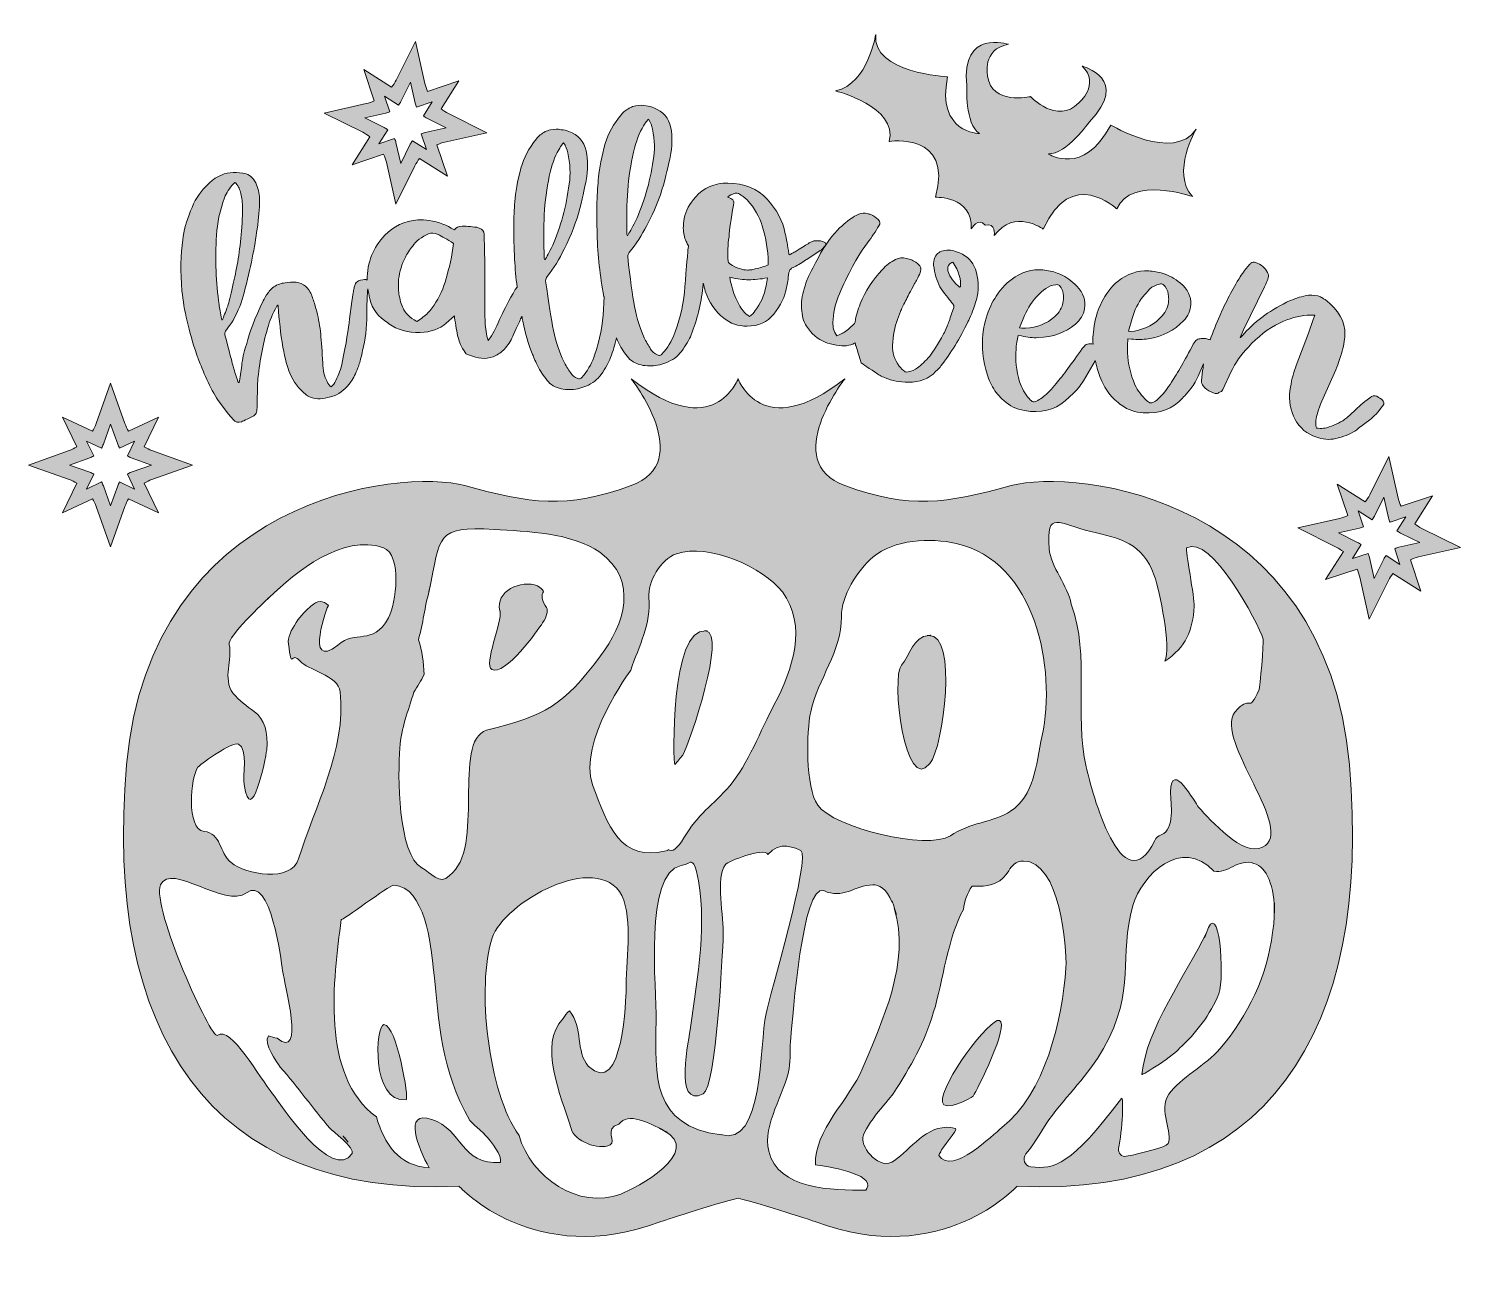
# Model space of a CAD drawing. Extents: x -2553 to -2253, y 4248 to 4508.
import ezdxf

# ---------------------------------------------------------------- set-up
doc = ezdxf.new("R2010")
doc.units = 0
doc.header["$MEASUREMENT"] = 0
doc.layers.add('Icons', color=7, linetype='Continuous', lineweight=0)

# ---------------------------------------------------------------- blocks, each defined once
blk = doc.blocks.new('Block_1')
at = {"layer": 'Icons', "true_color": 0x000000, "transparency": 33554687}
h = blk.add_hatch(color=18, dxfattribs=at)
h.dxf.hatch_style = 2
edge = h.paths.add_edge_path()
edge.add_spline(control_points=[(-2400.8349, 4457.7812), (-2400.9801, 4457.7386), (-2401.1474, 4457.696), (-2401.3369, 4457.6549), (-2401.5295, 4457.6123), (-2401.6747, 4457.5902), (-2401.7694, 4457.5902), (-2401.9115, 4457.5476), (-2402.1515, 4457.5271), (-2402.4861, 4457.5239), (-2402.966, 4457.5208), (-2403.5186, 4457.6202), (-2404.1437, 4457.8207), (-2404.7657, 4458.0212), (-2405.4382, 4458.3653), (-2406.1612, 4458.8516), (-2406.4011, 4458.9731), (-2406.5211, 4459.1578), (-2406.5243, 4459.4025), (-2406.6316, 4461.1216), (-2406.5716, 4462.8218), (-2406.3412, 4464.5031), (-2406.2559, 4465.9775), (-2405.9339, 4468.1908), (-2405.3782, 4471.1428), (-2405.3782, 4471.1428), (-2405.3782, 4471.266), (-2405.3782, 4471.266), (-2405.334, 4471.6354), (-2405.3592, 4471.9116), (-2405.454, 4472.0947), (-2405.5518, 4472.2779), (-2405.8171, 4472.4705), (-2406.2496, 4472.6725), (-2406.4422, 4472.753), (-2406.5622, 4472.8146), (-2406.6095, 4472.8557), (-2406.2275, 4473.1445), (-2405.7034, 4473.3924), (-2405.034, 4473.6023), (-2404.7467, 4473.645), (-2404.4594, 4473.585), (-2404.169, 4473.424), (-2403.6417, 4473.1808), (-2403.0892, 4472.7751), (-2402.5082, 4472.2053), (-2400.9644, 4470.4545), (-2399.9224, 4468.6375), (-2399.3825, 4466.759), (-2398.6027, 4464.1416), (-2398.1764, 4461.6268), (-2398.1133, 4459.2115), (-2398.1133, 4459.2115), (-2398.1101, 4458.5958), (-2398.1101, 4458.5958), (-2398.9689, 4458.2627), (-2399.8782, 4457.9912), (-2400.8349, 4457.7812)], knot_values=[0, 0, 0, 0, 1, 1, 1, 2, 2, 2, 3, 3, 3, 4, 4, 4, 5, 5, 5, 6, 6, 6, 7, 7, 7, 8, 8, 8, 9, 9, 9, 10, 10, 10, 11, 11, 11, 12, 12, 12, 13, 13, 13, 14, 14, 14, 15, 15, 15, 16, 16, 16, 17, 17, 17, 18, 18, 18, 19, 19, 19, 19], degree=3, periodic=0)
edge = h.paths.add_edge_path()
edge.add_spline(control_points=[(-2398.5837, 4454.2325), (-2398.9563, 4452.2229), (-2399.7109, 4450.4974), (-2400.8507, 4449.0577), (-2401.138, 4448.5636), (-2401.5421, 4448.1515), (-2402.0662, 4447.8216), (-2402.5461, 4448.1042), (-2402.9818, 4448.491), (-2403.367, 4448.9803), (-2404.0427, 4449.7949), (-2404.6268, 4450.8352), (-2405.113, 4452.1013), (-2405.6497, 4453.4905), (-2405.9907, 4454.7992), (-2406.1423, 4456.0274), (-2404.6078, 4455.6674), (-2403.3133, 4455.4922), (-2402.2588, 4455.4985), (-2401.0148, 4455.5064), (-2399.6983, 4455.6374), (-2398.3091, 4455.8932), (-2398.3091, 4455.8932), (-2398.5837, 4454.2325), (-2398.5837, 4454.2325)], knot_values=[0, 0, 0, 0, 1, 1, 1, 2, 2, 2, 3, 3, 3, 4, 4, 4, 5, 5, 5, 6, 6, 6, 7, 7, 7, 8, 8, 8, 8], degree=3, periodic=0)
edge = h.paths.add_edge_path()
edge.add_spline(control_points=[(-2427.7317, 4465.0035), (-2427.8012, 4468.3692), (-2427.738, 4471.427), (-2427.5423, 4474.177), (-2427.3465, 4476.927), (-2426.9424, 4479.6138), (-2426.3299, 4482.2359), (-2425.79, 4484.4697), (-2425.0954, 4486.2946), (-2424.2461, 4487.7106), (-2423.9493, 4488.1858), (-2423.703, 4488.5457), (-2423.5073, 4488.7936), (-2423.4757, 4488.8836), (-2423.3747, 4488.9862), (-2423.201, 4489.1046), (-2422.7779, 4488.4352), (-2422.4969, 4487.739), (-2422.3549, 4487.016), (-2421.9002, 4484.6844), (-2421.8465, 4482.5248), (-2422.1907, 4480.5389), (-2422.9232, 4475.7651), (-2424.164, 4471.4964), (-2425.9226, 4467.7345), (-2426.6645, 4466.2948), (-2427.2265, 4465.2892), (-2427.6023, 4464.7162), (-2427.6654, 4464.7857), (-2427.7096, 4464.882), (-2427.7317, 4465.0035)], knot_values=[0, 0, 0, 0, 1, 1, 1, 2, 2, 2, 3, 3, 3, 4, 4, 4, 5, 5, 5, 6, 6, 6, 7, 7, 7, 8, 8, 8, 9, 9, 9, 10, 10, 10, 10], degree=3, periodic=0)
edge = h.paths.add_edge_path()
edge.add_spline(control_points=[(-2445.0178, 4459.9503), (-2445.1567, 4463.3144), (-2445.1567, 4466.3722), (-2445.0147, 4469.1269), (-2444.8757, 4471.8801), (-2444.5252, 4474.5732), (-2443.9664, 4477.208), (-2443.4739, 4479.4528), (-2442.8172, 4481.2903), (-2441.9994, 4482.7253), (-2441.709, 4483.2052), (-2441.4722, 4483.5714), (-2441.2796, 4483.8224), (-2441.2512, 4483.9124), (-2441.1501, 4484.0182), (-2440.9796, 4484.1382), (-2440.5439, 4483.4783), (-2440.2471, 4482.7884), (-2440.0924, 4482.0686), (-2439.5904, 4479.7464), (-2439.4894, 4477.5884), (-2439.7957, 4475.5962), (-2440.4271, 4470.8082), (-2441.5827, 4466.5158), (-2443.2623, 4462.7176), (-2443.979, 4461.2637), (-2444.5189, 4460.2471), (-2444.882, 4459.6646), (-2444.9483, 4459.7356), (-2444.9925, 4459.8303), (-2445.0178, 4459.9503)], knot_values=[0, 0, 0, 0, 1, 1, 1, 2, 2, 2, 3, 3, 3, 4, 4, 4, 5, 5, 5, 6, 6, 6, 7, 7, 7, 8, 8, 8, 9, 9, 9, 10, 10, 10, 10], degree=3, periodic=0)
edge = h.paths.add_edge_path()
edge.add_spline(control_points=[(-2464.4698, 4460.2123), (-2465.0349, 4457.5381), (-2465.6348, 4455.3328), (-2466.2662, 4453.5994), (-2467.1313, 4451.5314), (-2468.1732, 4449.8502), (-2469.3919, 4448.5541), (-2470.0013, 4447.9258), (-2470.778, 4447.3354), (-2471.7252, 4446.7813), (-2473.1807, 4447.6101), (-2474.1342, 4448.5304), (-2474.5888, 4449.5455), (-2474.9898, 4450.3553), (-2475.274, 4451.353), (-2475.4444, 4452.537), (-2475.5013, 4452.9048), (-2475.5392, 4453.4968), (-2475.555, 4454.3161), (-2475.5676, 4454.8892), (-2475.555, 4455.3201), (-2475.5139, 4455.6075), (-2475.3087, 4457.2098), (-2474.8382, 4458.7568), (-2474.1058, 4460.2471), (-2473.9668, 4460.4965), (-2473.749, 4460.8596), (-2473.4459, 4461.3363), (-2473.1459, 4461.8147), (-2472.8776, 4462.1983), (-2472.6439, 4462.4919), (-2471.902, 4463.5717), (-2470.7243, 4464.4589), (-2469.1078, 4465.1487), (-2468.6816, 4465.3634), (-2468.0691, 4465.2956), (-2467.2703, 4464.9435), (-2466.4715, 4464.5931), (-2465.3917, 4463.9805), (-2464.0309, 4463.1107), (-2464.0309, 4463.1107), (-2464.4698, 4460.2123), (-2464.4698, 4460.2123)], knot_values=[0, 0, 0, 0, 1, 1, 1, 2, 2, 2, 3, 3, 3, 4, 4, 4, 5, 5, 5, 6, 6, 6, 7, 7, 7, 8, 8, 8, 9, 9, 9, 10, 10, 10, 11, 11, 11, 12, 12, 12, 13, 13, 13, 14, 14, 14, 14], degree=3, periodic=0)
edge = h.paths.add_edge_path()
edge.add_spline(control_points=[(-2512.413, 4447.1349), (-2512.413, 4447.1349), (-2512.5708, 4447.1381), (-2512.5708, 4447.1381), (-2512.8361, 4448.5336), (-2513.0129, 4449.5897), (-2513.1013, 4450.308), (-2513.7864, 4454.8529), (-2513.9727, 4459.6945), (-2513.6601, 4464.8314), (-2513.5149, 4467.3715), (-2512.9592, 4469.9731), (-2511.9836, 4472.6362), (-2511.5447, 4473.7034), (-2510.9322, 4474.6663), (-2510.1429, 4475.522), (-2510.1429, 4475.522), (-2509.8145, 4475.8582), (-2509.8145, 4475.8582), (-2509.6819, 4475.7809), (-2509.483, 4475.552), (-2509.221, 4475.1731), (-2509.101, 4475.001), (-2508.9684, 4474.7453), (-2508.8263, 4474.4059), (-2508.5295, 4473.686), (-2508.3401, 4472.7878), (-2508.2612, 4471.7159), (-2508.1507, 4470.6977), (-2508.1822, 4468.9548), (-2508.3559, 4466.4906), (-2508.6906, 4462.2756), (-2509.2273, 4458.6211), (-2509.9693, 4455.5222), (-2510.4334, 4453.3816), (-2510.8028, 4451.7666), (-2511.0775, 4450.6789), (-2511.2037, 4450.2275), (-2511.3869, 4449.697), (-2511.6268, 4449.0893), (-2511.8668, 4448.4799), (-2512.0657, 4447.9874), (-2512.2204, 4447.6132), (-2512.3372, 4447.3891), (-2512.4004, 4447.2296), (-2512.413, 4447.1349)], knot_values=[0, 0, 0, 0, 1, 1, 1, 2, 2, 2, 3, 3, 3, 4, 4, 4, 5, 5, 5, 6, 6, 6, 7, 7, 7, 8, 8, 8, 9, 9, 9, 10, 10, 10, 11, 11, 11, 12, 12, 12, 13, 13, 13, 14, 14, 14, 15, 15, 15, 15], degree=3, periodic=0)
edge = h.paths.add_edge_path()
edge.add_spline(control_points=[(-2387.2775, 4461.6142), (-2386.8955, 4461.821), (-2386.5387, 4462.1509), (-2386.2041, 4462.604), (-2385.9199, 4462.8913), (-2385.9925, 4463.1581), (-2386.4251, 4463.4012), (-2386.8103, 4463.5622), (-2387.1449, 4463.6427), (-2387.4322, 4463.6411), (-2388.2026, 4463.758), (-2388.9193, 4463.6096), (-2389.5855, 4463.1975), (-2390.1128, 4462.825), (-2390.9463, 4462.3072), (-2392.0924, 4461.6457), (-2392.3797, 4461.4374), (-2392.6417, 4461.2732), (-2392.8785, 4461.1485), (-2393.1185, 4461.0238), (-2393.3332, 4460.9006), (-2393.5226, 4460.7759), (-2393.6205, 4460.7759), (-2393.6931, 4460.7538), (-2393.7405, 4460.7128), (-2393.7405, 4460.7128), (-2393.8131, 4460.959), (-2393.8131, 4460.959), (-2394.0657, 4462.6766), (-2394.3119, 4464.0674), (-2394.5582, 4465.1314), (-2395.1044, 4467.8308), (-2396.3642, 4470.2383), (-2398.3406, 4472.3552), (-2400.415, 4474.5527), (-2403.1555, 4475.6814), (-2406.5559, 4475.743), (-2409.3848, 4475.724), (-2411.6549, 4474.7469), (-2413.3661, 4472.8114), (-2414.6038, 4471.4522), (-2415.3836, 4469.9525), (-2415.7088, 4468.3123), (-2415.8477, 4467.6556), (-2415.9172, 4466.98), (-2415.9109, 4466.2838), (-2415.9045, 4465.2608), (-2415.7088, 4464.3405), (-2415.3205, 4463.5243), (-2415.1796, 4463.1895), (-2414.9801, 4462.8952), (-2414.8113, 4462.5795), (-2414.8303, 4462.4544), (-2414.8455, 4462.334), (-2414.8816, 4462.1872), (-2414.9384, 4461.9662), (-2414.9605, 4461.712), (-2414.9542, 4461.4216), (-2415.2289, 4458.3227), (-2415.4025, 4456.3273), (-2415.472, 4455.4385), (-2415.472, 4455.4385), (-2415.5667, 4454.043), (-2415.5667, 4454.043), (-2415.7877, 4450.911), (-2416.4665, 4447.7553), (-2417.6032, 4444.5712), (-2418.1052, 4443.1378), (-2418.8661, 4441.7817), (-2419.8827, 4440.4983), (-2419.8827, 4440.4983), (-2420.5552, 4439.8037), (-2420.5552, 4439.8037), (-2420.7668, 4439.638), (-2420.9814, 4439.6174), (-2421.2025, 4439.7406), (-2421.9381, 4440.0137), (-2422.4591, 4440.4336), (-2422.7653, 4441.0003), (-2423.2578, 4441.7802), (-2423.7062, 4442.5695), (-2424.104, 4443.3683), (-2424.9344, 4445.1253), (-2425.6037, 4447.3101), (-2426.112, 4449.9228), (-2426.5604, 4452.215), (-2427.0403, 4455.688), (-2427.5581, 4460.3434), (-2427.5265, 4460.6828), (-2427.4128, 4460.9764), (-2427.2171, 4461.2242), (-2425.79, 4462.9197), (-2424.5713, 4464.8062), (-2423.5578, 4466.8805), (-2421.9823, 4469.8152), (-2420.8236, 4472.6283), (-2420.0753, 4475.3183), (-2419.3239, 4478.2183), (-2418.8503, 4480.1663), (-2418.6514, 4481.1656), (-2418.2062, 4483.3804), (-2418.1652, 4485.4327), (-2418.5346, 4487.3223), (-2418.9324, 4489.3714), (-2420.1037, 4490.7495), (-2422.0486, 4491.4567), (-2422.5348, 4491.6951), (-2423.0747, 4491.8403), (-2423.6714, 4491.8909), (-2424.3376, 4492.0535), (-2425.0701, 4492.0566), (-2425.8689, 4491.9003), (-2426.3867, 4491.8009), (-2426.7561, 4491.6856), (-2426.974, 4491.5609), (-2427.7727, 4491.1552), (-2428.4074, 4490.6548), (-2428.8778, 4490.0628), (-2430.5038, 4488.1195), (-2431.6215, 4486.1067), (-2432.2434, 4484.0261), (-2433.0201, 4481.2461), (-2433.4906, 4478.9018), (-2433.6548, 4476.9917), (-2433.9926, 4473.9639), (-2434.0936, 4469.9604), (-2433.9515, 4464.9814), (-2433.8284, 4460.5817), (-2433.3485, 4456.2531), (-2432.5213, 4451.9924), (-2432.5112, 4451.9411), (-2432.4986, 4451.9004), (-2432.4885, 4451.8493), (-2432.5211, 4451.3493), (-2432.5485, 4450.9189), (-2432.5655, 4450.6379), (-2432.5655, 4450.6379), (-2432.6286, 4449.2408), (-2432.6286, 4449.2408), (-2432.7865, 4446.1056), (-2433.399, 4442.9357), (-2434.4725, 4439.7311), (-2434.9429, 4438.2866), (-2435.6786, 4436.9148), (-2436.6699, 4435.6109), (-2436.6699, 4435.6109), (-2437.3267, 4434.9036), (-2437.3267, 4434.9036), (-2437.535, 4434.7316), (-2437.7497, 4434.7079), (-2437.9707, 4434.8263), (-2438.7127, 4435.0852), (-2439.2431, 4435.494), (-2439.5589, 4436.0544), (-2440.0703, 4436.8232), (-2440.5313, 4437.6031), (-2440.9481, 4438.394), (-2441.8131, 4440.1336), (-2442.5267, 4442.3043), (-2443.0887, 4444.9074), (-2443.5844, 4447.1886), (-2444.1369, 4450.6505), (-2444.7463, 4455.2949), (-2444.7242, 4455.6359), (-2444.6168, 4455.9311), (-2444.4242, 4456.1821), (-2443.0319, 4457.9075), (-2441.851, 4459.8177), (-2440.8818, 4461.9125), (-2439.3663, 4464.8788), (-2438.2644, 4467.7156), (-2437.5729, 4470.4198), (-2436.8815, 4473.3356), (-2436.4458, 4475.2931), (-2436.269, 4476.2955), (-2435.868, 4478.5182), (-2435.8712, 4480.5705), (-2436.2784, 4482.4522), (-2436.7173, 4484.4934), (-2437.9171, 4485.8478), (-2439.8746, 4486.514), (-2440.3671, 4486.7429), (-2440.9102, 4486.8771), (-2441.5069, 4486.9166), (-2442.1762, 4487.0634), (-2442.9087, 4487.0523), (-2443.7044, 4486.8803), (-2444.2222, 4486.7698), (-2444.5852, 4486.6482), (-2444.8031, 4486.5172), (-2445.5924, 4486.0957), (-2446.2175, 4485.5826), (-2446.6754, 4484.9812), (-2448.2603, 4483.0047), (-2449.3401, 4480.9698), (-2449.9179, 4478.8766), (-2450.6346, 4476.0824), (-2451.0577, 4473.7271), (-2451.1839, 4471.8153), (-2451.4618, 4468.7796), (-2451.4776, 4464.7762), (-2451.2345, 4459.8003), (-2451.1386, 4457.8355), (-2450.9475, 4455.8912), (-2450.7115, 4453.9568), (-2450.7115, 4453.9568), (-2451.0955, 4453.4416), (-2451.0955, 4453.4416), (-2452.3869, 4451.1999), (-2453.3782, 4449.3355), (-2454.0634, 4447.8453), (-2454.8843, 4445.943), (-2455.642, 4444.4323), (-2456.3366, 4443.3099), (-2456.3366, 4443.3099), (-2456.7565, 4442.8094), (-2456.7565, 4442.8094), (-2456.7565, 4442.8094), (-2456.9081, 4443.2373), (-2456.9081, 4443.2373), (-2457.227, 4444.5396), (-2457.3975, 4445.8057), (-2457.4259, 4447.0339), (-2457.4764, 4449.3687), (-2457.4922, 4451.1289), (-2457.4669, 4452.3176), (-2457.4638, 4456.4962), (-2457.4859, 4459.6298), (-2457.5301, 4461.7168), (-2457.5301, 4461.7168), (-2457.6027, 4465.0335), (-2457.6027, 4465.0335), (-2457.6185, 4465.6476), (-2457.9626, 4466.0707), (-2458.6383, 4466.3011), (-2458.9287, 4466.418), (-2459.0992, 4466.4748), (-2459.1466, 4466.4748), (-2459.3865, 4466.5095), (-2459.8286, 4466.5616), (-2460.479, 4466.6295), (-2461.1262, 4466.6974), (-2461.7166, 4466.7242), (-2462.2407, 4466.7132), (-2462.9606, 4466.6974), (-2463.4815, 4466.4401), (-2463.8067, 4465.9412), (-2463.8067, 4465.9412), (-2463.952, 4465.9996), (-2463.952, 4465.9996), (-2465.3633, 4466.9105), (-2467.0777, 4467.5483), (-2469.0983, 4467.9145), (-2469.9161, 4468.0203), (-2470.7054, 4468.0629), (-2471.4726, 4468.0471), (-2474.2952, 4467.7788), (-2476.5969, 4466.7053), (-2478.3744, 4464.8235), (-2480.874, 4462.2675), (-2482.0954, 4459.1298), (-2482.0927, 4455.4383), (-2482.1554, 4455.4697), (-2482.1981, 4455.5171), (-2482.2863, 4455.5285), (-2482.7346, 4455.609), (-2483.2903, 4455.5112), (-2483.9565, 4455.2381), (-2484.3543, 4455.0723), (-2484.5879, 4454.8197), (-2484.6542, 4454.4835), (-2484.7237, 4454.2767), (-2484.79, 4454.0288), (-2484.8531, 4453.7368), (-2484.9131, 4453.4463), (-2484.9794, 4453.1306), (-2485.0457, 4452.7927), (-2485.0457, 4452.7927), (-2485.2983, 4450.9599), (-2485.2983, 4450.9599), (-2485.2983, 4450.9599), (-2485.8066, 4447.2943), (-2485.8066, 4447.2943), (-2486.0055, 4445.2626), (-2486.5075, 4442.219), (-2487.3221, 4438.1619), (-2487.6063, 4436.8469), (-2488.0514, 4435.5998), (-2488.6513, 4434.4206), (-2488.9386, 4433.8586), (-2489.2733, 4433.4102), (-2489.6522, 4433.0771), (-2490.0311, 4433.3629), (-2490.3121, 4433.7354), (-2490.5015, 4434.1885), (-2491.1014, 4435.2699), (-2491.4045, 4436.5628), (-2491.4045, 4438.0688), (-2491.5276, 4440.4999), (-2491.6728, 4442.5111), (-2491.837, 4444.1055), (-2492.0044, 4445.6983), (-2492.279, 4447.2786), (-2492.6674, 4448.8462), (-2492.7337, 4449.1287), (-2492.8947, 4449.7049), (-2493.1504, 4450.5748), (-2493.4062, 4451.443), (-2493.703, 4452.2292), (-2494.044, 4452.9301), (-2494.7543, 4454.2751), (-2495.9225, 4454.9665), (-2497.5454, 4455.006), (-2498.4673, 4454.9792), (-2499.1682, 4454.9113), (-2499.6418, 4454.8055), (-2499.9386, 4454.7708), (-2500.308, 4454.6619), (-2500.75, 4454.4803), (-2501.6372, 4454.1141), (-2502.316, 4453.5663), (-2502.7928, 4452.8385), (-2503.3137, 4452.0903), (-2503.6673, 4451.5014), (-2503.8536, 4451.0705), (-2505.6533, 4447.4017), (-2506.8088, 4444.4212), (-2507.314, 4442.1306), (-2507.314, 4442.1306), (-2507.6297, 4441.2024), (-2507.6297, 4441.2024), (-2508.0623, 4439.739), (-2508.3243, 4438.3672), (-2508.419, 4437.0885), (-2508.419, 4437.0885), (-2508.8074, 4434.269), (-2508.8074, 4434.269), (-2508.8074, 4434.269), (-2508.9147, 4433.9596), (-2508.9147, 4433.9596), (-2508.9147, 4433.9596), (-2509.0694, 4433.9612), (-2509.0694, 4433.9612), (-2509.1957, 4434.2643), (-2509.3536, 4434.7079), (-2509.543, 4435.2951), (-2509.7325, 4435.8808), (-2509.8935, 4436.3907), (-2510.0198, 4436.8248), (-2510.3892, 4438.2219), (-2511.0112, 4440.6025), (-2511.8826, 4443.965), (-2511.9899, 4444.2302), (-2511.9425, 4444.4938), (-2511.7405, 4444.7543), (-2510.8154, 4446.0235), (-2510.2913, 4446.7702), (-2510.1776, 4446.996), (-2509.0884, 4448.9961), (-2508.3212, 4450.9079), (-2507.8823, 4452.7296), (-2506.5278, 4457.9849), (-2505.6185, 4462.4366), (-2505.1576, 4466.0849), (-2504.8039, 4468.4907), (-2504.624, 4470.4466), (-2504.6271, 4471.9542), (-2504.6524, 4473.2724), (-2504.8608, 4474.4043), (-2505.2523, 4475.3499), (-2505.7511, 4476.5623), (-2506.4836, 4477.3232), (-2507.4403, 4477.6373), (-2509.3125, 4478.1488), (-2511.0427, 4478.0762), (-2512.6371, 4477.4163), (-2513.2591, 4477.1606), (-2513.8022, 4476.8464), (-2514.2695, 4476.477), (-2514.8725, 4476.0508), (-2515.444, 4475.5488), (-2515.9807, 4474.971), (-2517.2499, 4473.6497), (-2518.2887, 4471.959), (-2519.0969, 4469.8973), (-2519.9462, 4467.8166), (-2520.4861, 4465.7991), (-2520.7166, 4463.8432), (-2521.1618, 4460.7791), (-2521.2155, 4457.2114), (-2520.8808, 4453.1416), (-2520.5051, 4449.2187), (-2519.4663, 4444.7527), (-2517.7583, 4439.7437), (-2517.553, 4439.1186), (-2517.2057, 4438.2203), (-2516.7227, 4437.0474), (-2516.0502, 4435.4198), (-2515.3177, 4433.838), (-2514.5284, 4432.3036), (-2514.0958, 4431.508), (-2513.7327, 4430.8813), (-2513.4423, 4430.4266), (-2513.4423, 4430.4266), (-2511.1943, 4427.4335), (-2511.1943, 4427.4335), (-2511.1943, 4427.4335), (-2510.1208, 4426.1501), (-2510.1208, 4426.1501), (-2509.723, 4425.6923), (-2509.1547, 4425.5723), (-2508.4159, 4425.7901), (-2508.1349, 4425.8628), (-2507.7434, 4426.0459), (-2507.2445, 4426.3411), (-2507.2445, 4426.3411), (-2506.4047, 4426.7547), (-2506.4047, 4426.7547), (-2505.9627, 4426.9378), (-2505.6564, 4427.1399), (-2505.4891, 4427.3656), (-2505.3217, 4427.5882), (-2505.2207, 4427.9071), (-2505.186, 4428.3223), (-2505.1355, 4428.829), (-2505.1228, 4429.6105), (-2505.1418, 4430.665), (-2505.1418, 4430.665), (-2505.1039, 4432.0779), (-2505.1039, 4432.0779), (-2505.1102, 4433.2255), (-2505.0881, 4433.9217), (-2505.0344, 4434.1664), (-2504.6966, 4438.1162), (-2504.002, 4441.837), (-2502.9569, 4445.3274), (-2502.556, 4446.865), (-2501.9024, 4448.4215), (-2500.9963, 4449.9922), (-2500.9521, 4450.0096), (-2500.8858, 4450.1027), (-2500.8005, 4450.2717), (-2500.7374, 4450.1201), (-2500.7216, 4450.0159), (-2500.75, 4449.9607), (-2500.5448, 4447.0765), (-2500.2196, 4444.2192), (-2499.7744, 4441.3902), (-2499.2787, 4438.937), (-2498.7893, 4437.1216), (-2498.3031, 4435.9503), (-2497.5706, 4434.1696), (-2496.4624, 4432.6793), (-2494.9785, 4431.4748), (-2493.9524, 4430.7471), (-2492.7716, 4430.4598), (-2491.4329, 4430.6129), (-2490.6183, 4430.7739), (-2490.0689, 4430.8891), (-2489.7879, 4430.9602), (-2489.7879, 4430.9602), (-2489.0334, 4431.2049), (-2489.0334, 4431.2049), (-2487.6631, 4431.7732), (-2486.4823, 4432.7472), (-2485.5004, 4434.1285), (-2484.951, 4434.9305), (-2484.4711, 4435.9045), (-2484.0607, 4437.049), (-2483.7765, 4437.742), (-2483.5334, 4438.5629), (-2483.3282, 4439.5117), (-2483.1261, 4440.4604), (-2482.9745, 4441.1298), (-2482.8767, 4441.526), (-2482.3589, 4443.9098), (-2482.1221, 4446.4687), (-2482.16, 4449.1998), (-2482.1716, 4450.8858), (-2482.0925, 4452.3046), (-2481.9676, 4453.5935), (-2481.8701, 4452.9506), (-2481.732, 4452.2556), (-2481.5317, 4451.4825), (-2481.0549, 4449.3624), (-2479.7952, 4447.689), (-2477.7556, 4446.4656), (-2477.7556, 4446.4656), (-2477.5377, 4446.2856), (-2477.5377, 4446.2856), (-2475.7823, 4445.0132), (-2473.6132, 4444.4054), (-2471.0274, 4444.4623), (-2468.7763, 4444.5112), (-2466.9451, 4445.1663), (-2465.5338, 4446.4261), (-2465.5338, 4446.4261), (-2463.8415, 4447.9384), (-2463.8415, 4447.9384), (-2463.7846, 4447.4064), (-2463.6836, 4446.7324), (-2463.5447, 4445.9178), (-2463.4089, 4445.1), (-2463.2858, 4444.407), (-2463.1784, 4443.8356), (-2462.8659, 4442.6958), (-2462.5091, 4441.7817), (-2462.1113, 4441.095), (-2461.6629, 4440.3673), (-2461.4388, 4440.0042), (-2461.4388, 4440.0042), (-2461.4388, 4440.0042), (-2460.981, 4439.829), (-2460.0622, 4439.4801), (-2459.1939, 4439.1707), (-2458.3762, 4439.0254), (-2457.609, 4439.0428), (-2456.7471, 4439.0618), (-2455.923, 4439.2638), (-2455.14, 4439.6506), (-2454.3602, 4440.0358), (-2453.6877, 4440.563), (-2453.1288, 4441.2308), (-2452.4279, 4442.1054), (-2451.8722, 4443.0399), (-2451.4649, 4444.0313), (-2450.5935, 4445.8941), (-2450.0694, 4447.0528), (-2449.8863, 4447.5075), (-2449.8863, 4447.5075), (-2449.7233, 4447.9102), (-2449.7233, 4447.9102), (-2449.6521, 4447.557), (-2449.615, 4447.1965), (-2449.539, 4446.8444), (-2448.9675, 4444.2018), (-2448.3045, 4441.9349), (-2447.5531, 4440.0452), (-2447.4552, 4439.8163), (-2447.31, 4439.4801), (-2447.1174, 4439.0397), (-2446.9216, 4438.6008), (-2446.6911, 4438.0956), (-2446.4228, 4437.5257), (-2445.8892, 4436.4239), (-2445.2262, 4435.3962), (-2444.4305, 4434.4363), (-2443.6917, 4433.5065), (-2442.7067, 4432.924), (-2441.4785, 4432.6856), (-2440.2977, 4432.4378), (-2439.1453, 4432.4362), (-2438.0213, 4432.6793), (-2437.4119, 4432.8103), (-2436.8404, 4432.9966), (-2436.3037, 4433.2382), (-2434.905, 4433.7923), (-2433.8316, 4434.6116), (-2433.0833, 4435.6945), (-2432.1866, 4436.978), (-2431.5299, 4438.1461), (-2431.1226, 4439.1975), (-2430.6271, 4440.5078), (-2430.2445, 4441.8978), (-2429.8992, 4443.3144), (-2429.7962, 4443.0778), (-2429.7135, 4442.8761), (-2429.5945, 4442.6121), (-2429.0862, 4441.5007), (-2428.4421, 4440.4573), (-2427.6686, 4439.4817), (-2426.9455, 4438.5376), (-2425.9763, 4437.9346), (-2424.7512, 4437.6726), (-2423.5767, 4437.3994), (-2422.4243, 4437.3742), (-2421.294, 4437.5936), (-2420.6847, 4437.7136), (-2420.1069, 4437.8888), (-2419.567, 4438.1193), (-2418.1557, 4438.6434), (-2417.0664, 4439.4406), (-2416.2992, 4440.5078), (-2415.3741, 4441.7739), (-2414.6953, 4442.9278), (-2414.2628, 4443.9697), (-2413.0472, 4447.0023), (-2412.2326, 4450.3316), (-2411.8159, 4453.9594), (-2411.7833, 4454.2165), (-2411.7746, 4454.5022), (-2411.75, 4454.7688), (-2411.6026, 4454.2151), (-2411.4848, 4453.6634), (-2411.2981, 4453.1069), (-2410.5182, 4450.7358), (-2409.2364, 4448.8604), (-2407.4557, 4447.4791), (-2406.1075, 4446.3409), (-2404.4721, 4445.7789), (-2402.5556, 4445.7915), (-2400.1624, 4445.8057), (-2398.2964, 4446.6361), (-2396.9672, 4448.2842), (-2395.4928, 4450.1769), (-2394.5961, 4452.046), (-2394.2709, 4453.8915), (-2394.132, 4454.5877), (-2393.971, 4455.6327), (-2393.7878, 4457.0267), (-2393.6963, 4457.4371), (-2393.5037, 4457.7244), (-2393.2195, 4457.8902), (-2392.5502, 4458.2217), (-2392.0482, 4458.4916), (-2391.7135, 4458.6984), (-2390.7126, 4459.3599), (-2390.1633, 4459.7119), (-2390.0686, 4459.753), (-2390.0686, 4459.753), (-2387.2775, 4461.6142), (-2387.2775, 4461.6142)], knot_values=[0, 0, 0, 0, 1, 1, 1, 2, 2, 2, 3, 3, 3, 4, 4, 4, 5, 5, 5, 6, 6, 6, 7, 7, 7, 8, 8, 8, 9, 9, 9, 10, 10, 10, 11, 11, 11, 12, 12, 12, 13, 13, 13, 14, 14, 14, 15, 15, 15, 16, 16, 16, 17, 17, 17, 18, 18, 18, 19, 19, 19, 20, 20, 20, 21, 21, 21, 22, 22, 22, 23, 23, 23, 24, 24, 24, 25, 25, 25, 26, 26, 26, 27, 27, 27, 28, 28, 28, 29, 29, 29, 30, 30, 30, 31, 31, 31, 32, 32, 32, 33, 33, 33, 34, 34, 34, 35, 35, 35, 36, 36, 36, 37, 37, 37, 38, 38, 38, 39, 39, 39, 40, 40, 40, 41, 41, 41, 42, 42, 42, 43, 43, 43, 44, 44, 44, 45, 45, 45, 46, 46, 46, 47, 47, 47, 48, 48, 48, 49, 49, 49, 50, 50, 50, 51, 51, 51, 52, 52, 52, 53, 53, 53, 54, 54, 54, 55, 55, 55, 56, 56, 56, 57, 57, 57, 58, 58, 58, 59, 59, 59, 60, 60, 60, 61, 61, 61, 62, 62, 62, 63, 63, 63, 64, 64, 64, 65, 65, 65, 66, 66, 66, 67, 67, 67, 68, 68, 68, 69, 69, 69, 70, 70, 70, 71, 71, 71, 72, 72, 72, 73, 73, 73, 74, 74, 74, 75, 75, 75, 76, 76, 76, 77, 77, 77, 78, 78, 78, 79, 79, 79, 80, 80, 80, 81, 81, 81, 82, 82, 82, 83, 83, 83, 84, 84, 84, 85, 85, 85, 86, 86, 86, 87, 87, 87, 88, 88, 88, 89, 89, 89, 90, 90, 90, 91, 91, 91, 92, 92, 92, 93, 93, 93, 94, 94, 94, 95, 95, 95, 96, 96, 96, 97, 97, 97, 98, 98, 98, 99, 99, 99, 100, 100, 100, 101, 101, 101, 102, 102, 102, 103, 103, 103, 104, 104, 104, 105, 105, 105, 106, 106, 106, 107, 107, 107, 108, 108, 108, 109, 109, 109, 110, 110, 110, 111, 111, 111, 112, 112, 112, 113, 113, 113, 114, 114, 114, 115, 115, 115, 116, 116, 116, 117, 117, 117, 118, 118, 118, 119, 119, 119, 120, 120, 120, 121, 121, 121, 122, 122, 122, 123, 123, 123, 124, 124, 124, 125, 125, 125, 126, 126, 126, 127, 127, 127, 128, 128, 128, 129, 129, 129, 130, 130, 130, 131, 131, 131, 132, 132, 132, 133, 133, 133, 134, 134, 134, 135, 135, 135, 136, 136, 136, 137, 137, 137, 138, 138, 138, 139, 139, 139, 140, 140, 140, 141, 141, 141, 142, 142, 142, 143, 143, 143, 144, 144, 144, 145, 145, 145, 146, 146, 146, 147, 147, 147, 148, 148, 148, 149, 149, 149, 150, 150, 150, 151, 151, 151, 152, 152, 152, 153, 153, 153, 154, 154, 154, 155, 155, 155, 156, 156, 156, 157, 157, 157, 158, 158, 158, 159, 159, 159, 160, 160, 160, 161, 161, 161, 162, 162, 162, 163, 163, 163, 164, 164, 164, 165, 165, 165, 166, 166, 166, 167, 167, 167, 168, 168, 168, 169, 169, 169, 170, 170, 170, 171, 171, 171, 172, 172, 172, 173, 173, 173, 174, 174, 174, 175, 175, 175, 176, 176, 176, 177, 177, 177, 178, 178, 178, 179, 179, 179, 180, 180, 180, 181, 181, 181, 182, 182, 182, 183, 183, 183, 184, 184, 184, 185, 185, 185, 186, 186, 186, 187, 187, 187, 188, 188, 188, 189, 189, 189, 190, 190, 190, 191, 191, 191, 192, 192, 192, 193, 193, 193, 194, 194, 194, 195, 195, 195, 196, 196, 196, 197, 197, 197, 198, 198, 198, 199, 199, 199, 200, 200, 200, 201, 201, 201, 202, 202, 202, 203, 203, 203, 204, 204, 204, 205, 205, 205, 206, 206, 206, 207, 207, 207, 207], degree=3, periodic=0)
h = blk.add_hatch(color=18, dxfattribs=at)
h.dxf.hatch_style = 2
edge = h.paths.add_edge_path()
edge.add_spline(control_points=[(-2358.0782, 4453.9733), (-2358.0782, 4453.9733), (-2358.3884, 4454.2058), (-2358.3884, 4454.2058), (-2359.6063, 4455.4379), (-2360.3083, 4456.4813), (-2360.4947, 4457.3375), (-2360.6167, 4457.8752), (-2360.4912, 4458.3661), (-2360.1324, 4458.8077), (-2360.0325, 4458.9282), (-2359.8183, 4459.058), (-2359.4824, 4459.1958), (-2358.2144, 4457.2107), (-2357.6754, 4455.4841), (-2357.8726, 4454.017), (-2358.0072, 4453.9875), (-2358.0782, 4453.9733), (-2358.0782, 4453.9733)], knot_values=[0, 0, 0, 0, 1, 1, 1, 2, 2, 2, 3, 3, 3, 4, 4, 4, 5, 5, 5, 6, 6, 6, 6], degree=3, periodic=0)
edge = h.paths.add_edge_path()
edge.add_spline(control_points=[(-2358.0854, 4461.1232), (-2358.7073, 4461.3774), (-2359.2094, 4461.54), (-2359.5945, 4461.6094), (-2360.1313, 4461.6963), (-2360.6428, 4461.7073), (-2361.1353, 4461.6426), (-2362.1804, 4461.4958), (-2362.8718, 4461.0048), (-2363.2159, 4460.1729), (-2363.4622, 4459.5651), (-2363.5569, 4459.0284), (-2363.4875, 4458.5579), (-2363.3107, 4456.8467), (-2362.8686, 4455.3375), (-2362.1614, 4454.0304), (-2362.1204, 4453.8804), (-2362.0477, 4453.7399), (-2361.9436, 4453.6089), (-2360.8701, 4452.1944), (-2360.0523, 4451.151), (-2359.4998, 4450.4816), (-2359.2946, 4450.2211), (-2359.2188, 4449.9686), (-2359.2662, 4449.7223), (-2359.2662, 4449.7223), (-2359.7366, 4448.3883), (-2359.7366, 4448.3883), (-2360.1155, 4447.2154), (-2360.4186, 4446.344), (-2360.6522, 4445.7757), (-2360.949, 4445.0558), (-2361.1953, 4444.5159), (-2361.3942, 4444.1544), (-2362.594, 4441.9901), (-2363.5664, 4440.4415), (-2364.3115, 4439.5085), (-2365.2082, 4438.4587), (-2366.0638, 4437.6378), (-2366.8752, 4437.0411), (-2367.4056, 4436.6385), (-2368.0655, 4436.356), (-2368.8548, 4436.1934), (-2369.079, 4436.1523), (-2369.2811, 4436.1697), (-2369.4579, 4436.2407), (-2369.5463, 4436.2786), (-2369.6631, 4436.3702), (-2369.8083, 4436.5186), (-2370.263, 4436.9259), (-2370.5566, 4437.2242), (-2370.6861, 4437.4105), (-2371.7059, 4438.8455), (-2372.1794, 4440.2789), (-2372.1068, 4441.7107), (-2372.0279, 4443.8024), (-2371.668, 4445.6242), (-2371.0302, 4447.1775), (-2371.0302, 4447.1775), (-2370.4208, 4448.854), (-2370.4208, 4448.854), (-2370.203, 4449.3829), (-2369.8494, 4450.1233), (-2369.3568, 4451.072), (-2368.9717, 4451.8866), (-2368.3465, 4453.0911), (-2367.4846, 4454.6871), (-2367.333, 4454.9334), (-2367.1531, 4455.2475), (-2366.9447, 4455.6264), (-2366.7363, 4456.0069), (-2366.5311, 4456.4426), (-2366.329, 4456.9351), (-2366.1269, 4457.4276), (-2366.0922, 4457.8333), (-2366.2185, 4458.1506), (-2366.348, 4458.4695), (-2366.6763, 4458.8042), (-2367.2067, 4459.1531), (-2367.6172, 4459.4104), (-2367.9361, 4459.5856), (-2368.1571, 4459.6772), (-2368.3781, 4459.7672), (-2368.7285, 4459.865), (-2369.2021, 4459.9724), (-2370.0009, 4460.1681), (-2370.7618, 4460.0813), (-2371.4817, 4459.7119), (-2372.4573, 4459.2273), (-2373.395, 4458.5264), (-2374.2885, 4457.6092), (-2376.2429, 4455.4906), (-2377.7647, 4453.1053), (-2378.8539, 4450.4532), (-2379.3528, 4449.2408), (-2379.7159, 4447.9732), (-2379.9463, 4446.6518), (-2380.0411, 4446.4245), (-2380.1263, 4446.2824), (-2380.1989, 4446.2256), (-2380.9283, 4445.4616), (-2381.6765, 4444.838), (-2382.4437, 4444.3565), (-2382.3838, 4444.3754), (-2382.8258, 4444.1813), (-2383.7698, 4443.7724), (-2384.3792, 4444.6864), (-2384.6444, 4445.6131), (-2384.5686, 4446.5571), (-2384.5054, 4448.4783), (-2384.1329, 4450.2717), (-2383.4478, 4451.9403), (-2382.8258, 4453.5868), (-2381.9354, 4455.5017), (-2380.783, 4457.6849), (-2380.0411, 4459.2399), (-2378.8918, 4461.0916), (-2377.3353, 4463.2433), (-2376.4228, 4464.462), (-2375.6272, 4465.6397), (-2374.9547, 4466.7795), (-2374.62, 4467.2168), (-2374.6705, 4467.6604), (-2375.1094, 4468.1055), (-2375.5483, 4468.5507), (-2376.0566, 4468.8917), (-2376.6312, 4469.1285), (-2376.8964, 4469.2374), (-2377.1048, 4469.299), (-2377.2532, 4469.3163), (-2377.9509, 4469.5137), (-2378.5824, 4469.4853), (-2379.1507, 4469.2327), (-2379.4664, 4469.0969), (-2379.8958, 4468.8727), (-2380.4357, 4468.5633), (-2381.3387, 4468.0045), (-2382.4027, 4467.1141), (-2383.6309, 4465.8907), (-2385.2821, 4464.1337), (-2386.8198, 4461.8431), (-2388.2373, 4459.0157), (-2389.0677, 4457.4971), (-2389.6455, 4456.3399), (-2389.9707, 4455.5443), (-2390.1412, 4455.1275), (-2390.3559, 4454.4835), (-2390.6085, 4453.6152), (-2391.0663, 4452.1202), (-2391.2368, 4450.7531), (-2391.1263, 4449.5108), (-2391.1073, 4448.0426), (-2390.7632, 4446.7955), (-2390.097, 4445.7694), (-2389.0835, 4444.2018), (-2387.7764, 4443.092), (-2386.182, 4442.4369), (-2385.56, 4442.1827), (-2384.7675, 4441.9696), (-2383.8045, 4441.7944), (-2382.2606, 4441.515), (-2381.0103, 4441.6649), (-2380.0442, 4442.2443), (-2380.0442, 4442.2443), (-2379.9558, 4442.2743), (-2379.9558, 4442.2743), (-2379.9558, 4442.2743), (-2379.8895, 4442.2474), (-2379.8895, 4442.2474), (-2379.8927, 4442.1148), (-2379.8832, 4442.0122), (-2379.8611, 4441.9365), (-2379.8422, 4441.8623), (-2379.8169, 4441.796), (-2379.7853, 4441.7391), (-2379.0276, 4439.3033), (-2378.6455, 4438.0846), (-2378.6455, 4438.0846), (-2378.6455, 4438.0846), (-2377.651, 4437.4121), (-2375.6651, 4436.0655), (-2375.062, 4435.6424), (-2374.3864, 4435.2746), (-2373.6318, 4434.9652), (-2372.2142, 4434.3843), (-2370.604, 4434.0796), (-2368.8043, 4434.048), (-2366.3795, 4434.0275), (-2364.4694, 4434.7694), (-2363.0739, 4436.2786), (-2362.5592, 4436.7743), (-2362.1867, 4437.1769), (-2361.9593, 4437.4815), (-2359.904, 4440.091), (-2358.0191, 4443.1694), (-2356.3047, 4446.715), (-2356.1058, 4447.0749), (-2355.8437, 4447.6543), (-2355.5153, 4448.4499), (-2355.0039, 4449.7002), (-2354.6187, 4450.8921), (-2354.3598, 4452.0255), (-2353.9714, 4453.8583), (-2354.104, 4455.748), (-2354.7544, 4457.6976), (-2355.2912, 4459.2904), (-2356.4025, 4460.4318), (-2358.0854, 4461.1232)], knot_values=[0, 0, 0, 0, 1, 1, 1, 2, 2, 2, 3, 3, 3, 4, 4, 4, 5, 5, 5, 6, 6, 6, 7, 7, 7, 8, 8, 8, 9, 9, 9, 10, 10, 10, 11, 11, 11, 12, 12, 12, 13, 13, 13, 14, 14, 14, 15, 15, 15, 16, 16, 16, 17, 17, 17, 18, 18, 18, 19, 19, 19, 20, 20, 20, 21, 21, 21, 22, 22, 22, 23, 23, 23, 24, 24, 24, 25, 25, 25, 26, 26, 26, 27, 27, 27, 28, 28, 28, 29, 29, 29, 30, 30, 30, 31, 31, 31, 32, 32, 32, 33, 33, 33, 34, 34, 34, 35, 35, 35, 36, 36, 36, 37, 37, 37, 38, 38, 38, 39, 39, 39, 40, 40, 40, 41, 41, 41, 42, 42, 42, 43, 43, 43, 44, 44, 44, 45, 45, 45, 46, 46, 46, 47, 47, 47, 48, 48, 48, 49, 49, 49, 50, 50, 50, 51, 51, 51, 52, 52, 52, 53, 53, 53, 54, 54, 54, 55, 55, 55, 56, 56, 56, 57, 57, 57, 58, 58, 58, 59, 59, 59, 60, 60, 60, 61, 61, 61, 62, 62, 62, 63, 63, 63, 64, 64, 64, 65, 65, 65, 66, 66, 66, 67, 67, 67, 68, 68, 68, 69, 69, 69, 69], degree=3, periodic=0)
h = blk.add_hatch(color=18, dxfattribs=at)
h.dxf.hatch_style = 2
edge = h.paths.add_edge_path()
edge.add_spline(control_points=[(-2344.4554, 4447.9826), (-2343.7324, 4449.6465), (-2342.7852, 4451.0831), (-2341.6044, 4452.2955), (-2341.1971, 4452.6822), (-2340.6572, 4453.1511), (-2339.9784, 4453.7005), (-2339.4259, 4454.103), (-2338.725, 4454.3588), (-2337.8788, 4454.4629), (-2337.5757, 4454.5356), (-2337.32, 4454.4708), (-2337.1116, 4454.2688), (-2336.5875, 4453.6389), (-2336.3191, 4452.9285), (-2336.3096, 4452.1376), (-2336.3096, 4451.5567), (-2336.3349, 4451.1241), (-2336.3854, 4450.8415), (-2336.5906, 4449.6307), (-2337.1779, 4448.6094), (-2338.1472, 4447.7774), (-2339.8142, 4446.2761), (-2341.8475, 4445.46), (-2344.2502, 4445.3305), (-2344.2502, 4445.3305), (-2345.0521, 4445.3432), (-2345.0521, 4445.3432), (-2345.0521, 4445.3432), (-2345.4784, 4445.4158), (-2345.4784, 4445.4158), (-2345.4784, 4445.4158), (-2344.4554, 4447.9826), (-2344.4554, 4447.9826)], knot_values=[0, 0, 0, 0, 1, 1, 1, 2, 2, 2, 3, 3, 3, 4, 4, 4, 5, 5, 5, 6, 6, 6, 7, 7, 7, 8, 8, 8, 9, 9, 9, 10, 10, 10, 11, 11, 11, 11], degree=3, periodic=0)
edge = h.paths.add_edge_path()
edge.add_spline(control_points=[(-2321.9504, 4447.3749), (-2321.4326, 4449.1114), (-2320.6622, 4450.6537), (-2319.6361, 4451.9971), (-2319.2793, 4452.4297), (-2318.7962, 4452.9601), (-2318.19, 4453.5868), (-2317.688, 4454.0541), (-2317.025, 4454.3903), (-2316.1978, 4454.5955), (-2315.9042, 4454.7045), (-2315.6421, 4454.6697), (-2315.4116, 4454.4945), (-2314.8149, 4453.9325), (-2314.4645, 4453.2584), (-2314.3571, 4452.4754), (-2314.2908, 4451.8977), (-2314.2655, 4451.4651), (-2314.2782, 4451.1794), (-2314.3382, 4449.9528), (-2314.7991, 4448.8683), (-2315.6611, 4447.9274), (-2317.1355, 4446.2367), (-2319.0583, 4445.1821), (-2321.4294, 4444.767), (-2321.4294, 4444.767), (-2322.225, 4444.6833), (-2322.225, 4444.6833), (-2322.225, 4444.6833), (-2322.6576, 4444.7038), (-2322.6576, 4444.7038), (-2322.6576, 4444.7038), (-2321.9504, 4447.3749), (-2321.9504, 4447.3749)], knot_values=[0, 0, 0, 0, 1, 1, 1, 2, 2, 2, 3, 3, 3, 4, 4, 4, 5, 5, 5, 6, 6, 6, 7, 7, 7, 8, 8, 8, 9, 9, 9, 10, 10, 10, 11, 11, 11, 11], degree=3, periodic=0)
edge = h.paths.add_edge_path()
edge.add_spline(control_points=[(-2269.7195, 4430.4898), (-2269.7195, 4430.4898), (-2270.0889, 4430.7187), (-2270.0889, 4430.7187), (-2270.411, 4430.9476), (-2270.6131, 4431.0817), (-2270.6983, 4431.1196), (-2271.1845, 4431.3312), (-2271.6802, 4431.2128), (-2272.1885, 4430.7644), (-2273.5872, 4429.7225), (-2274.6291, 4428.8369), (-2275.3111, 4428.1076), (-2275.3111, 4428.1076), (-2276.9813, 4426.6252), (-2276.9813, 4426.6252), (-2278.1053, 4425.7302), (-2279.3303, 4425.0813), (-2280.6563, 4424.6788), (-2281.3509, 4424.4025), (-2282.2476, 4424.3252), (-2283.3432, 4424.4483), (-2283.4947, 4425.184), (-2283.5105, 4425.8612), (-2283.3969, 4426.4816), (-2283.2232, 4427.4777), (-2282.7338, 4428.8953), (-2281.9287, 4430.7344), (-2281.9287, 4430.7344), (-2279.2798, 4436.6149), (-2279.2798, 4436.6149), (-2278.7115, 4438.154), (-2278.3136, 4439.2985), (-2278.0895, 4440.05), (-2277.6317, 4441.4581), (-2277.4012, 4442.7652), (-2277.3949, 4443.9713), (-2277.2844, 4446.7371), (-2278.6673, 4449.1966), (-2281.5404, 4451.3483), (-2281.9477, 4451.6151), (-2282.2602, 4451.7982), (-2282.4813, 4451.8929), (-2283.2264, 4452.2197), (-2284.063, 4452.3397), (-2284.9913, 4452.2529), (-2286.2795, 4452.0571), (-2287.5676, 4451.6814), (-2288.8558, 4451.1289), (-2292.7424, 4449.2961), (-2295.9312, 4447.026), (-2298.4223, 4444.317), (-2298.8454, 4443.8308), (-2299.1106, 4443.523), (-2299.2211, 4443.392), (-2299.2211, 4443.392), (-2299.2874, 4443.4204), (-2299.2874, 4443.4204), (-2299.2874, 4443.4204), (-2298.596, 4444.9959), (-2298.596, 4444.9959), (-2298.596, 4444.9959), (-2294.1884, 4453.9972), (-2294.1884, 4453.9972), (-2293.8127, 4454.8608), (-2293.557, 4455.508), (-2293.4181, 4455.9405), (-2293.2697, 4456.2768), (-2293.3233, 4456.6351), (-2293.5759, 4457.014), (-2294.0874, 4457.9975), (-2294.9083, 4458.6921), (-2296.0386, 4459.0962), (-2296.4333, 4459.2699), (-2296.7711, 4459.2162), (-2297.0489, 4458.9368), (-2297.1878, 4458.8626), (-2297.3646, 4458.6937), (-2297.5857, 4458.4316), (-2297.8193, 4458.1333), (-2298.0877, 4457.7907), (-2298.3844, 4457.4087), (-2298.6844, 4457.0251), (-2298.9906, 4456.5894), (-2299.3095, 4456.1031), (-2300.9355, 4453.4605), (-2302.3626, 4450.7342), (-2303.594, 4447.9195), (-2304.3103, 4446.2826), (-2304.9612, 4444.5919), (-2305.6053, 4442.8949), (-2305.692, 4442.9385), (-2305.7782, 4442.9823), (-2305.9019, 4443.0194), (-2306.0882, 4443.1094), (-2306.4229, 4443.1678), (-2306.8996, 4443.1915), (-2307.3322, 4443.212), (-2307.6668, 4443.1867), (-2307.9099, 4443.1173), (-2308.2983, 4443.0541), (-2308.5698, 4442.8631), (-2308.7308, 4442.5427), (-2308.7308, 4442.5427), (-2309.116, 4442.0075), (-2309.116, 4442.0075), (-2310.9157, 4438.6118), (-2312.4375, 4435.9597), (-2313.6814, 4434.0527), (-2314.515, 4432.7409), (-2315.2822, 4431.7337), (-2315.9894, 4431.0296), (-2316.343, 4430.6366), (-2316.6966, 4430.3272), (-2317.0408, 4430.0982), (-2317.4386, 4429.8299), (-2317.7575, 4429.702), (-2317.9974, 4429.7146), (-2318.2374, 4429.7257), (-2318.5405, 4429.9041), (-2318.9067, 4430.2514), (-2319.9171, 4431.1623), (-2320.7253, 4432.2468), (-2321.3347, 4433.5065), (-2322.2819, 4435.7671), (-2322.7933, 4438.0072), (-2322.8754, 4440.2252), (-2322.907, 4440.5536), (-2322.907, 4441.0461), (-2322.8754, 4441.7012), (-2322.8754, 4441.7012), (-2322.806, 4443.1125), (-2322.806, 4443.1125), (-2322.806, 4443.1125), (-2322.0893, 4443.0762), (-2322.0893, 4443.0762), (-2320.8011, 4442.931), (-2319.6234, 4442.9563), (-2318.5594, 4443.1488), (-2315.5127, 4443.6145), (-2313.0531, 4444.8664), (-2311.1777, 4446.9076), (-2310.2211, 4447.8848), (-2309.7064, 4449.0277), (-2309.6433, 4450.3364), (-2309.5612, 4452.0129), (-2310.2779, 4453.5047), (-2311.7966, 4454.8102), (-2313.0437, 4455.7716), (-2314.2592, 4456.4473), (-2315.44, 4456.8341), (-2316.4819, 4457.1308), (-2317.4796, 4457.3029), (-2318.4363, 4457.3503), (-2320.7822, 4457.4655), (-2322.9259, 4456.7504), (-2324.874, 4455.2065), (-2326.3232, 4454.0478), (-2327.4756, 4452.5465), (-2328.3344, 4450.7026), (-2329.0195, 4449.4239), (-2329.531, 4447.8295), (-2329.8656, 4445.9194), (-2330.014, 4444.8601), (-2330.0993, 4444.0439), (-2330.1277, 4443.4725), (-2330.1508, 4442.9999), (-2330.1307, 4442.5152), (-2330.1127, 4442.0312), (-2330.4821, 4442.0868), (-2330.8024, 4442.1111), (-2331.0275, 4442.0754), (-2331.419, 4442.058), (-2331.7126, 4441.9017), (-2331.9116, 4441.6034), (-2331.9116, 4441.6034), (-2332.3567, 4441.1187), (-2332.3567, 4441.1187), (-2334.551, 4437.9614), (-2336.3791, 4435.5114), (-2337.8409, 4433.767), (-2338.826, 4432.5641), (-2339.71, 4431.6564), (-2340.4962, 4431.0423), (-2340.894, 4430.695), (-2341.2823, 4430.4282), (-2341.6517, 4430.2419), (-2342.078, 4430.0241), (-2342.4095, 4429.9356), (-2342.6463, 4429.9767), (-2342.8831, 4430.0162), (-2343.1609, 4430.2293), (-2343.483, 4430.6176), (-2344.3796, 4431.6437), (-2345.0521, 4432.8182), (-2345.5068, 4434.1411), (-2346.173, 4436.498), (-2346.4161, 4438.7839), (-2346.233, 4440.9956), (-2346.2235, 4441.3255), (-2346.1635, 4441.8149), (-2346.053, 4442.4606), (-2346.053, 4442.4606), (-2345.8162, 4443.8529), (-2345.8162, 4443.8529), (-2345.8162, 4443.8529), (-2345.109, 4443.7329), (-2345.109, 4443.7329), (-2343.8461, 4443.433), (-2342.6747, 4443.3178), (-2341.5949, 4443.3825), (-2338.5166, 4443.4788), (-2335.9245, 4444.4275), (-2333.8185, 4446.2288), (-2332.7482, 4447.0844), (-2332.1041, 4448.1579), (-2331.8831, 4449.4508), (-2331.599, 4451.1052), (-2332.1357, 4452.6712), (-2333.487, 4454.1488), (-2334.611, 4455.2538), (-2335.735, 4456.07), (-2336.859, 4456.5941), (-2337.8567, 4457.014), (-2338.8291, 4457.3045), (-2339.7732, 4457.4655), (-2342.0875, 4457.8617), (-2344.3039, 4457.4087), (-2346.4224, 4456.1095), (-2347.9979, 4455.1323), (-2349.3239, 4453.7794), (-2350.3942, 4452.0508), (-2351.2309, 4450.8636), (-2351.9287, 4449.3418), (-2352.4875, 4447.4854), (-2352.7622, 4446.4514), (-2352.9453, 4445.6526), (-2353.0432, 4445.0874), (-2353.4757, 4442.5442), (-2353.321, 4439.7548), (-2352.5759, 4436.7206), (-2352.2634, 4435.4198), (-2351.7929, 4434.1964), (-2351.1615, 4433.0503), (-2350.5174, 4431.9847), (-2349.7312, 4431.0407), (-2348.803, 4430.2166), (-2347.5843, 4429.0958), (-2346.1477, 4428.3933), (-2344.4965, 4428.1107), (-2341.0487, 4427.5219), (-2338.2103, 4428.1991), (-2335.9813, 4430.1472), (-2335.1825, 4430.8402), (-2334.6079, 4431.3659), (-2334.2543, 4431.7211), (-2333.5091, 4432.3825), (-2332.8019, 4433.2587), (-2332.1294, 4434.3495), (-2332.1294, 4434.3495), (-2329.6636, 4438.5392), (-2329.6636, 4438.5392), (-2329.6598, 4438.5453), (-2329.6519, 4438.5613), (-2329.6482, 4438.5676), (-2329.4049, 4437.476), (-2329.0955, 4436.3658), (-2328.6627, 4435.2209), (-2328.1986, 4433.9675), (-2327.5829, 4432.8088), (-2326.8189, 4431.7463), (-2326.0517, 4430.766), (-2325.1581, 4429.9214), (-2324.1383, 4429.2158), (-2322.7933, 4428.2481), (-2321.2842, 4427.7224), (-2319.6108, 4427.6403), (-2316.1157, 4427.4682), (-2313.3783, 4428.4817), (-2311.4019, 4430.6808), (-2310.6915, 4431.4653), (-2310.1832, 4432.0558), (-2309.8738, 4432.4504), (-2309.2139, 4433.1971), (-2308.6172, 4434.1522), (-2308.0773, 4435.3156), (-2308.0773, 4435.3156), (-2306.9632, 4437.8677), (-2306.9632, 4437.8677), (-2306.9691, 4437.8182), (-2306.9825, 4437.7882), (-2306.988, 4437.7373), (-2307.048, 4437.1832), (-2307.1143, 4436.7633), (-2307.1838, 4436.4823), (-2307.1838, 4436.4823), (-2307.4048, 4434.3669), (-2307.4048, 4434.3669), (-2307.4206, 4433.9706), (-2307.2943, 4433.6028), (-2307.0228, 4433.2618), (-2306.6281, 4432.7298), (-2306.0787, 4432.3115), (-2305.3778, 4432.0052), (-2305.0274, 4431.8521), (-2304.7558, 4431.7542), (-2304.5632, 4431.7148), (-2304.178, 4431.6374), (-2303.916, 4431.7006), (-2303.7739, 4431.9074), (-2303.7739, 4431.9074), (-2303.6571, 4431.991), (-2303.6571, 4431.991), (-2303.3445, 4431.9879), (-2303.1077, 4432.1742), (-2302.9436, 4432.5499), (-2302.9436, 4432.5499), (-2301.1629, 4436.2628), (-2301.1629, 4436.2628), (-2300.3135, 4438.0814), (-2299.1201, 4439.7942), (-2297.5793, 4441.4013), (-2295.6313, 4443.5877), (-2293.4244, 4445.2832), (-2290.9649, 4446.4861), (-2289.0515, 4447.3922), (-2287.1477, 4447.9226), (-2285.247, 4448.0758), (-2284.9187, 4448.1105), (-2284.3914, 4448.1247), (-2283.6621, 4448.1184), (-2283.6621, 4448.1184), (-2283.9873, 4447.1902), (-2283.9873, 4447.1902), (-2283.9873, 4447.1902), (-2284.9976, 4444.3455), (-2284.9976, 4444.3455), (-2284.9976, 4444.3455), (-2287.5708, 4437.5605), (-2287.5708, 4437.5605), (-2288.0538, 4436.3402), (-2288.458, 4434.8184), (-2288.7832, 4432.995), (-2289.2094, 4430.946), (-2288.9947, 4428.9301), (-2288.1359, 4426.9457), (-2287.3056, 4425.0166), (-2285.9479, 4423.6416), (-2284.0599, 4422.816), (-2283.5326, 4422.5855), (-2282.9801, 4422.4103), (-2282.4055, 4422.2935), (-2281.0952, 4421.943), (-2279.6681, 4422.0346), (-2278.1274, 4422.5681), (-2276.7413, 4422.9896), (-2275.5321, 4423.6006), (-2274.4997, 4424.4009), (-2274.4997, 4424.4009), (-2272.1506, 4426.1895), (-2272.1506, 4426.1895), (-2271.2887, 4426.8415), (-2270.4015, 4427.7934), (-2269.4891, 4429.0469), (-2269.2681, 4429.3089), (-2269.1765, 4429.5489), (-2269.2144, 4429.7652), (-2269.2491, 4429.983), (-2269.4196, 4430.2245), (-2269.7195, 4430.4898)], knot_values=[0, 0, 0, 0, 1, 1, 1, 2, 2, 2, 3, 3, 3, 4, 4, 4, 5, 5, 5, 6, 6, 6, 7, 7, 7, 8, 8, 8, 9, 9, 9, 10, 10, 10, 11, 11, 11, 12, 12, 12, 13, 13, 13, 14, 14, 14, 15, 15, 15, 16, 16, 16, 17, 17, 17, 18, 18, 18, 19, 19, 19, 20, 20, 20, 21, 21, 21, 22, 22, 22, 23, 23, 23, 24, 24, 24, 25, 25, 25, 26, 26, 26, 27, 27, 27, 28, 28, 28, 29, 29, 29, 30, 30, 30, 31, 31, 31, 32, 32, 32, 33, 33, 33, 34, 34, 34, 35, 35, 35, 36, 36, 36, 37, 37, 37, 38, 38, 38, 39, 39, 39, 40, 40, 40, 41, 41, 41, 42, 42, 42, 43, 43, 43, 44, 44, 44, 45, 45, 45, 46, 46, 46, 47, 47, 47, 48, 48, 48, 49, 49, 49, 50, 50, 50, 51, 51, 51, 52, 52, 52, 53, 53, 53, 54, 54, 54, 55, 55, 55, 56, 56, 56, 57, 57, 57, 58, 58, 58, 59, 59, 59, 60, 60, 60, 61, 61, 61, 62, 62, 62, 63, 63, 63, 64, 64, 64, 65, 65, 65, 66, 66, 66, 67, 67, 67, 68, 68, 68, 69, 69, 69, 70, 70, 70, 71, 71, 71, 72, 72, 72, 73, 73, 73, 74, 74, 74, 75, 75, 75, 76, 76, 76, 77, 77, 77, 78, 78, 78, 79, 79, 79, 80, 80, 80, 81, 81, 81, 82, 82, 82, 83, 83, 83, 84, 84, 84, 85, 85, 85, 86, 86, 86, 87, 87, 87, 88, 88, 88, 89, 89, 89, 90, 90, 90, 91, 91, 91, 92, 92, 92, 93, 93, 93, 94, 94, 94, 95, 95, 95, 96, 96, 96, 97, 97, 97, 98, 98, 98, 99, 99, 99, 100, 100, 100, 101, 101, 101, 102, 102, 102, 103, 103, 103, 104, 104, 104, 105, 105, 105, 106, 106, 106, 107, 107, 107, 108, 108, 108, 109, 109, 109, 110, 110, 110, 111, 111, 111, 112, 112, 112, 113, 113, 113, 114, 114, 114, 115, 115, 115, 116, 116, 116, 117, 117, 117, 118, 118, 118, 119, 119, 119, 120, 120, 120, 121, 121, 121, 122, 122, 122, 123, 123, 123, 123], degree=3, periodic=0)
at = {"layer": 'Icons'}
for points, knots in [([(-2387.2775, 4461.6142), (-2386.8955, 4461.821), (-2386.5387, 4462.1509), (-2386.2041, 4462.604), (-2385.9199, 4462.8913), (-2385.9925, 4463.1581), (-2386.4251, 4463.4012), (-2386.8103, 4463.5622), (-2387.1449, 4463.6427), (-2387.4322, 4463.6411), (-2388.2026, 4463.758), (-2388.9193, 4463.6096), (-2389.5855, 4463.1975), (-2390.1128, 4462.825), (-2390.9463, 4462.3072), (-2392.0924, 4461.6457), (-2392.3797, 4461.4374), (-2392.6417, 4461.2732), (-2392.8785, 4461.1485), (-2393.1185, 4461.0238), (-2393.3332, 4460.9006), (-2393.5226, 4460.7759), (-2393.6205, 4460.7759), (-2393.6931, 4460.7538), (-2393.7405, 4460.7128), (-2393.7405, 4460.7128), (-2393.8131, 4460.959), (-2393.8131, 4460.959), (-2394.0657, 4462.6766), (-2394.3119, 4464.0674), (-2394.5582, 4465.1314), (-2395.1044, 4467.8308), (-2396.3642, 4470.2383), (-2398.3406, 4472.3552), (-2400.415, 4474.5527), (-2403.1555, 4475.6814), (-2406.5559, 4475.743), (-2409.3848, 4475.724), (-2411.6549, 4474.7469), (-2413.3661, 4472.8114), (-2414.6038, 4471.4522), (-2415.3836, 4469.9525), (-2415.7088, 4468.3123), (-2415.8477, 4467.6556), (-2415.9172, 4466.98), (-2415.9109, 4466.2838), (-2415.9045, 4465.2608), (-2415.7088, 4464.3405), (-2415.3205, 4463.5243), (-2415.1796, 4463.1895), (-2414.9801, 4462.8952), (-2414.8113, 4462.5795), (-2414.8303, 4462.4544), (-2414.8455, 4462.334), (-2414.8816, 4462.1872), (-2414.9384, 4461.9662), (-2414.9605, 4461.712), (-2414.9542, 4461.4216), (-2415.2289, 4458.3227), (-2415.4025, 4456.3273), (-2415.472, 4455.4385), (-2415.472, 4455.4385), (-2415.5667, 4454.043), (-2415.5667, 4454.043), (-2415.7877, 4450.911), (-2416.4665, 4447.7553), (-2417.6032, 4444.5712), (-2418.1052, 4443.1378), (-2418.8661, 4441.7817), (-2419.8827, 4440.4983), (-2419.8827, 4440.4983), (-2420.5552, 4439.8037), (-2420.5552, 4439.8037), (-2420.7668, 4439.638), (-2420.9814, 4439.6174), (-2421.2025, 4439.7406), (-2421.9381, 4440.0137), (-2422.4591, 4440.4336), (-2422.7653, 4441.0003), (-2423.2578, 4441.7802), (-2423.7062, 4442.5695), (-2424.104, 4443.3683), (-2424.9344, 4445.1253), (-2425.6037, 4447.3101), (-2426.112, 4449.9228), (-2426.5604, 4452.215), (-2427.0403, 4455.688), (-2427.5581, 4460.3434), (-2427.5265, 4460.6828), (-2427.4128, 4460.9764), (-2427.2171, 4461.2242), (-2425.79, 4462.9197), (-2424.5713, 4464.8062), (-2423.5578, 4466.8805), (-2421.9823, 4469.8152), (-2420.8236, 4472.6283), (-2420.0753, 4475.3183), (-2419.3239, 4478.2183), (-2418.8503, 4480.1663), (-2418.6514, 4481.1656), (-2418.2062, 4483.3804), (-2418.1652, 4485.4327), (-2418.5346, 4487.3223), (-2418.9324, 4489.3714), (-2420.1037, 4490.7495), (-2422.0486, 4491.4567), (-2422.5348, 4491.6951), (-2423.0747, 4491.8403), (-2423.6714, 4491.8909), (-2424.3376, 4492.0535), (-2425.0701, 4492.0566), (-2425.8689, 4491.9003), (-2426.3867, 4491.8009), (-2426.7561, 4491.6856), (-2426.974, 4491.5609), (-2427.7727, 4491.1552), (-2428.4074, 4490.6548), (-2428.8778, 4490.0628), (-2430.5038, 4488.1195), (-2431.6215, 4486.1067), (-2432.2434, 4484.0261), (-2433.0201, 4481.2461), (-2433.4906, 4478.9018), (-2433.6548, 4476.9917), (-2433.9926, 4473.9639), (-2434.0936, 4469.9604), (-2433.9515, 4464.9814), (-2433.8284, 4460.5817), (-2433.3485, 4456.2531), (-2432.5213, 4451.9924), (-2432.5112, 4451.9411), (-2432.4986, 4451.9004), (-2432.4885, 4451.8493), (-2432.5211, 4451.3493), (-2432.5485, 4450.9189), (-2432.5655, 4450.6379), (-2432.5655, 4450.6379), (-2432.6286, 4449.2408), (-2432.6286, 4449.2408), (-2432.7865, 4446.1056), (-2433.399, 4442.9357), (-2434.4725, 4439.7311), (-2434.9429, 4438.2866), (-2435.6786, 4436.9148), (-2436.6699, 4435.6109), (-2436.6699, 4435.6109), (-2437.3267, 4434.9036), (-2437.3267, 4434.9036), (-2437.535, 4434.7316), (-2437.7497, 4434.7079), (-2437.9707, 4434.8263), (-2438.7127, 4435.0852), (-2439.2431, 4435.494), (-2439.5589, 4436.0544), (-2440.0703, 4436.8232), (-2440.5313, 4437.6031), (-2440.9481, 4438.394), (-2441.8131, 4440.1336), (-2442.5267, 4442.3043), (-2443.0887, 4444.9074), (-2443.5844, 4447.1886), (-2444.1369, 4450.6505), (-2444.7463, 4455.2949), (-2444.7242, 4455.6359), (-2444.6168, 4455.9311), (-2444.4242, 4456.1821), (-2443.0319, 4457.9075), (-2441.851, 4459.8177), (-2440.8818, 4461.9125), (-2439.3663, 4464.8788), (-2438.2644, 4467.7156), (-2437.5729, 4470.4198), (-2436.8815, 4473.3356), (-2436.4458, 4475.2931), (-2436.269, 4476.2955), (-2435.868, 4478.5182), (-2435.8712, 4480.5705), (-2436.2784, 4482.4522), (-2436.7173, 4484.4934), (-2437.9171, 4485.8478), (-2439.8746, 4486.514), (-2440.3671, 4486.7429), (-2440.9102, 4486.8771), (-2441.5069, 4486.9166), (-2442.1762, 4487.0634), (-2442.9087, 4487.0523), (-2443.7044, 4486.8803), (-2444.2222, 4486.7698), (-2444.5852, 4486.6482), (-2444.8031, 4486.5172), (-2445.5924, 4486.0957), (-2446.2175, 4485.5826), (-2446.6754, 4484.9812), (-2448.2603, 4483.0047), (-2449.3401, 4480.9698), (-2449.9179, 4478.8766), (-2450.6346, 4476.0824), (-2451.0577, 4473.7271), (-2451.1839, 4471.8153), (-2451.4618, 4468.7796), (-2451.4776, 4464.7762), (-2451.2345, 4459.8003), (-2451.1386, 4457.8355), (-2450.9475, 4455.8912), (-2450.7115, 4453.9568), (-2450.7115, 4453.9568), (-2451.0955, 4453.4416), (-2451.0955, 4453.4416), (-2452.3869, 4451.1999), (-2453.3782, 4449.3355), (-2454.0634, 4447.8453), (-2454.8843, 4445.943), (-2455.642, 4444.4323), (-2456.3366, 4443.3099), (-2456.3366, 4443.3099), (-2456.7565, 4442.8094), (-2456.7565, 4442.8094), (-2456.7565, 4442.8094), (-2456.9081, 4443.2373), (-2456.9081, 4443.2373), (-2457.227, 4444.5396), (-2457.3975, 4445.8057), (-2457.4259, 4447.0339), (-2457.4764, 4449.3687), (-2457.4922, 4451.1289), (-2457.4669, 4452.3176), (-2457.4638, 4456.4962), (-2457.4859, 4459.6298), (-2457.5301, 4461.7168), (-2457.5301, 4461.7168), (-2457.6027, 4465.0335), (-2457.6027, 4465.0335), (-2457.6185, 4465.6476), (-2457.9626, 4466.0707), (-2458.6383, 4466.3011), (-2458.9287, 4466.418), (-2459.0992, 4466.4748), (-2459.1466, 4466.4748), (-2459.3865, 4466.5095), (-2459.8286, 4466.5616), (-2460.479, 4466.6295), (-2461.1262, 4466.6974), (-2461.7166, 4466.7242), (-2462.2407, 4466.7132), (-2462.9606, 4466.6974), (-2463.4815, 4466.4401), (-2463.8067, 4465.9412), (-2463.8067, 4465.9412), (-2463.952, 4465.9996), (-2463.952, 4465.9996), (-2465.3633, 4466.9105), (-2467.0777, 4467.5483), (-2469.0983, 4467.9145), (-2469.9161, 4468.0203), (-2470.7054, 4468.0629), (-2471.4726, 4468.0471), (-2474.2952, 4467.7788), (-2476.5969, 4466.7053), (-2478.3744, 4464.8235), (-2480.874, 4462.2675), (-2482.0954, 4459.1298), (-2482.0927, 4455.4383), (-2482.1554, 4455.4697), (-2482.1981, 4455.5171), (-2482.2863, 4455.5285), (-2482.7346, 4455.609), (-2483.2903, 4455.5112), (-2483.9565, 4455.2381), (-2484.3543, 4455.0723), (-2484.5879, 4454.8197), (-2484.6542, 4454.4835), (-2484.7237, 4454.2767), (-2484.79, 4454.0288), (-2484.8531, 4453.7368), (-2484.9131, 4453.4463), (-2484.9794, 4453.1306), (-2485.0457, 4452.7927), (-2485.0457, 4452.7927), (-2485.2983, 4450.9599), (-2485.2983, 4450.9599), (-2485.2983, 4450.9599), (-2485.8066, 4447.2943), (-2485.8066, 4447.2943), (-2486.0055, 4445.2626), (-2486.5075, 4442.219), (-2487.3221, 4438.1619), (-2487.6063, 4436.8469), (-2488.0514, 4435.5998), (-2488.6513, 4434.4206), (-2488.9386, 4433.8586), (-2489.2733, 4433.4102), (-2489.6522, 4433.0771), (-2490.0311, 4433.3629), (-2490.3121, 4433.7354), (-2490.5015, 4434.1885), (-2491.1014, 4435.2699), (-2491.4045, 4436.5628), (-2491.4045, 4438.0688), (-2491.5276, 4440.4999), (-2491.6728, 4442.5111), (-2491.837, 4444.1055), (-2492.0044, 4445.6983), (-2492.279, 4447.2786), (-2492.6674, 4448.8462), (-2492.7337, 4449.1287), (-2492.8947, 4449.7049), (-2493.1504, 4450.5748), (-2493.4062, 4451.443), (-2493.703, 4452.2292), (-2494.044, 4452.9301), (-2494.7543, 4454.2751), (-2495.9225, 4454.9665), (-2497.5454, 4455.006), (-2498.4673, 4454.9792), (-2499.1682, 4454.9113), (-2499.6418, 4454.8055), (-2499.9386, 4454.7708), (-2500.308, 4454.6619), (-2500.75, 4454.4803), (-2501.6372, 4454.1141), (-2502.316, 4453.5663), (-2502.7928, 4452.8385), (-2503.3137, 4452.0903), (-2503.6673, 4451.5014), (-2503.8536, 4451.0705), (-2505.6533, 4447.4017), (-2506.8088, 4444.4212), (-2507.314, 4442.1306), (-2507.314, 4442.1306), (-2507.6297, 4441.2024), (-2507.6297, 4441.2024), (-2508.0623, 4439.739), (-2508.3243, 4438.3672), (-2508.419, 4437.0885), (-2508.419, 4437.0885), (-2508.8074, 4434.269), (-2508.8074, 4434.269), (-2508.8074, 4434.269), (-2508.9147, 4433.9596), (-2508.9147, 4433.9596), (-2508.9147, 4433.9596), (-2509.0694, 4433.9612), (-2509.0694, 4433.9612), (-2509.1957, 4434.2643), (-2509.3536, 4434.7079), (-2509.543, 4435.2951), (-2509.7325, 4435.8808), (-2509.8935, 4436.3907), (-2510.0198, 4436.8248), (-2510.3892, 4438.2219), (-2511.0112, 4440.6025), (-2511.8826, 4443.965), (-2511.9899, 4444.2302), (-2511.9425, 4444.4938), (-2511.7405, 4444.7543), (-2510.8154, 4446.0235), (-2510.2913, 4446.7702), (-2510.1776, 4446.996), (-2509.0884, 4448.9961), (-2508.3212, 4450.9079), (-2507.8823, 4452.7296), (-2506.5278, 4457.9849), (-2505.6185, 4462.4366), (-2505.1576, 4466.0849), (-2504.8039, 4468.4907), (-2504.624, 4470.4466), (-2504.6271, 4471.9542), (-2504.6524, 4473.2724), (-2504.8608, 4474.4043), (-2505.2523, 4475.3499), (-2505.7511, 4476.5623), (-2506.4836, 4477.3232), (-2507.4403, 4477.6373), (-2509.3125, 4478.1488), (-2511.0427, 4478.0762), (-2512.6371, 4477.4163), (-2513.2591, 4477.1606), (-2513.8022, 4476.8464), (-2514.2695, 4476.477), (-2514.8725, 4476.0508), (-2515.444, 4475.5488), (-2515.9807, 4474.971), (-2517.2499, 4473.6497), (-2518.2887, 4471.959), (-2519.0969, 4469.8973), (-2519.9462, 4467.8166), (-2520.4861, 4465.7991), (-2520.7166, 4463.8432), (-2521.1618, 4460.7791), (-2521.2155, 4457.2114), (-2520.8808, 4453.1416), (-2520.5051, 4449.2187), (-2519.4663, 4444.7527), (-2517.7583, 4439.7437), (-2517.553, 4439.1186), (-2517.2057, 4438.2203), (-2516.7227, 4437.0474), (-2516.0502, 4435.4198), (-2515.3177, 4433.838), (-2514.5284, 4432.3036), (-2514.0958, 4431.508), (-2513.7327, 4430.8813), (-2513.4423, 4430.4266), (-2513.4423, 4430.4266), (-2511.1943, 4427.4335), (-2511.1943, 4427.4335), (-2511.1943, 4427.4335), (-2510.1208, 4426.1501), (-2510.1208, 4426.1501), (-2509.723, 4425.6923), (-2509.1547, 4425.5723), (-2508.4159, 4425.7901), (-2508.1349, 4425.8628), (-2507.7434, 4426.0459), (-2507.2445, 4426.3411), (-2507.2445, 4426.3411), (-2506.4047, 4426.7547), (-2506.4047, 4426.7547), (-2505.9627, 4426.9378), (-2505.6564, 4427.1399), (-2505.4891, 4427.3656), (-2505.3217, 4427.5882), (-2505.2207, 4427.9071), (-2505.186, 4428.3223), (-2505.1355, 4428.829), (-2505.1228, 4429.6105), (-2505.1418, 4430.665), (-2505.1418, 4430.665), (-2505.1039, 4432.0779), (-2505.1039, 4432.0779), (-2505.1102, 4433.2255), (-2505.0881, 4433.9217), (-2505.0344, 4434.1664), (-2504.6966, 4438.1162), (-2504.002, 4441.837), (-2502.9569, 4445.3274), (-2502.556, 4446.865), (-2501.9024, 4448.4215), (-2500.9963, 4449.9922), (-2500.9521, 4450.0096), (-2500.8858, 4450.1027), (-2500.8005, 4450.2717), (-2500.7374, 4450.1201), (-2500.7216, 4450.0159), (-2500.75, 4449.9607), (-2500.5448, 4447.0765), (-2500.2196, 4444.2192), (-2499.7744, 4441.3902), (-2499.2787, 4438.937), (-2498.7893, 4437.1216), (-2498.3031, 4435.9503), (-2497.5706, 4434.1696), (-2496.4624, 4432.6793), (-2494.9785, 4431.4748), (-2493.9524, 4430.7471), (-2492.7716, 4430.4598), (-2491.4329, 4430.6129), (-2490.6183, 4430.7739), (-2490.0689, 4430.8891), (-2489.7879, 4430.9602), (-2489.7879, 4430.9602), (-2489.0334, 4431.2049), (-2489.0334, 4431.2049), (-2487.6631, 4431.7732), (-2486.4823, 4432.7472), (-2485.5004, 4434.1285), (-2484.951, 4434.9305), (-2484.4711, 4435.9045), (-2484.0607, 4437.049), (-2483.7765, 4437.742), (-2483.5334, 4438.5629), (-2483.3282, 4439.5117), (-2483.1261, 4440.4604), (-2482.9745, 4441.1298), (-2482.8767, 4441.526), (-2482.3589, 4443.9098), (-2482.1221, 4446.4687), (-2482.16, 4449.1998), (-2482.1716, 4450.8858), (-2482.0925, 4452.3046), (-2481.9676, 4453.5935), (-2481.8701, 4452.9506), (-2481.732, 4452.2556), (-2481.5317, 4451.4825), (-2481.0549, 4449.3624), (-2479.7952, 4447.689), (-2477.7556, 4446.4656), (-2477.7556, 4446.4656), (-2477.5377, 4446.2856), (-2477.5377, 4446.2856), (-2475.7823, 4445.0132), (-2473.6132, 4444.4054), (-2471.0274, 4444.4623), (-2468.7763, 4444.5112), (-2466.9451, 4445.1663), (-2465.5338, 4446.4261), (-2465.5338, 4446.4261), (-2463.8415, 4447.9384), (-2463.8415, 4447.9384), (-2463.7846, 4447.4064), (-2463.6836, 4446.7324), (-2463.5447, 4445.9178), (-2463.4089, 4445.1), (-2463.2858, 4444.407), (-2463.1784, 4443.8356), (-2462.8659, 4442.6958), (-2462.5091, 4441.7817), (-2462.1113, 4441.095), (-2461.6629, 4440.3673), (-2461.4388, 4440.0042), (-2461.4388, 4440.0042), (-2461.4388, 4440.0042), (-2460.981, 4439.829), (-2460.0622, 4439.4801), (-2459.1939, 4439.1707), (-2458.3762, 4439.0254), (-2457.609, 4439.0428), (-2456.7471, 4439.0618), (-2455.923, 4439.2638), (-2455.14, 4439.6506), (-2454.3602, 4440.0358), (-2453.6877, 4440.563), (-2453.1288, 4441.2308), (-2452.4279, 4442.1054), (-2451.8722, 4443.0399), (-2451.4649, 4444.0313), (-2450.5935, 4445.8941), (-2450.0694, 4447.0528), (-2449.8863, 4447.5075), (-2449.8863, 4447.5075), (-2449.7233, 4447.9102), (-2449.7233, 4447.9102), (-2449.6521, 4447.557), (-2449.615, 4447.1965), (-2449.539, 4446.8444), (-2448.9675, 4444.2018), (-2448.3045, 4441.9349), (-2447.5531, 4440.0452), (-2447.4552, 4439.8163), (-2447.31, 4439.4801), (-2447.1174, 4439.0397), (-2446.9216, 4438.6008), (-2446.6911, 4438.0956), (-2446.4228, 4437.5257), (-2445.8892, 4436.4239), (-2445.2262, 4435.3962), (-2444.4305, 4434.4363), (-2443.6917, 4433.5065), (-2442.7067, 4432.924), (-2441.4785, 4432.6856), (-2440.2977, 4432.4378), (-2439.1453, 4432.4362), (-2438.0213, 4432.6793), (-2437.4119, 4432.8103), (-2436.8404, 4432.9966), (-2436.3037, 4433.2382), (-2434.905, 4433.7923), (-2433.8316, 4434.6116), (-2433.0833, 4435.6945), (-2432.1866, 4436.978), (-2431.5299, 4438.1461), (-2431.1226, 4439.1975), (-2430.6271, 4440.5078), (-2430.2445, 4441.8978), (-2429.8992, 4443.3144), (-2429.7962, 4443.0778), (-2429.7135, 4442.8761), (-2429.5945, 4442.6121), (-2429.0862, 4441.5007), (-2428.4421, 4440.4573), (-2427.6686, 4439.4817), (-2426.9455, 4438.5376), (-2425.9763, 4437.9346), (-2424.7512, 4437.6726), (-2423.5767, 4437.3994), (-2422.4243, 4437.3742), (-2421.294, 4437.5936), (-2420.6847, 4437.7136), (-2420.1069, 4437.8888), (-2419.567, 4438.1193), (-2418.1557, 4438.6434), (-2417.0664, 4439.4406), (-2416.2992, 4440.5078), (-2415.3741, 4441.7739), (-2414.6953, 4442.9278), (-2414.2628, 4443.9697), (-2413.0472, 4447.0023), (-2412.2326, 4450.3316), (-2411.8159, 4453.9594), (-2411.7833, 4454.2165), (-2411.7746, 4454.5022), (-2411.75, 4454.7688), (-2411.6026, 4454.2151), (-2411.4848, 4453.6634), (-2411.2981, 4453.1069), (-2410.5182, 4450.7358), (-2409.2364, 4448.8604), (-2407.4557, 4447.4791), (-2406.1075, 4446.3409), (-2404.4721, 4445.7789), (-2402.5556, 4445.7915), (-2400.1624, 4445.8057), (-2398.2964, 4446.6361), (-2396.9672, 4448.2842), (-2395.4928, 4450.1769), (-2394.5961, 4452.046), (-2394.2709, 4453.8915), (-2394.132, 4454.5877), (-2393.971, 4455.6327), (-2393.7878, 4457.0267), (-2393.6963, 4457.4371), (-2393.5037, 4457.7244), (-2393.2195, 4457.8902), (-2392.5502, 4458.2217), (-2392.0482, 4458.4916), (-2391.7135, 4458.6984), (-2390.7126, 4459.3599), (-2390.1633, 4459.7119), (-2390.0686, 4459.753), (-2390.0686, 4459.753), (-2387.2775, 4461.6142), (-2387.2775, 4461.6142)], [0, 0, 0, 0, 1, 1, 1, 2, 2, 2, 3, 3, 3, 4, 4, 4, 5, 5, 5, 6, 6, 6, 7, 7, 7, 8, 8, 8, 9, 9, 9, 10, 10, 10, 11, 11, 11, 12, 12, 12, 13, 13, 13, 14, 14, 14, 15, 15, 15, 16, 16, 16, 17, 17, 17, 18, 18, 18, 19, 19, 19, 20, 20, 20, 21, 21, 21, 22, 22, 22, 23, 23, 23, 24, 24, 24, 25, 25, 25, 26, 26, 26, 27, 27, 27, 28, 28, 28, 29, 29, 29, 30, 30, 30, 31, 31, 31, 32, 32, 32, 33, 33, 33, 34, 34, 34, 35, 35, 35, 36, 36, 36, 37, 37, 37, 38, 38, 38, 39, 39, 39, 40, 40, 40, 41, 41, 41, 42, 42, 42, 43, 43, 43, 44, 44, 44, 45, 45, 45, 46, 46, 46, 47, 47, 47, 48, 48, 48, 49, 49, 49, 50, 50, 50, 51, 51, 51, 52, 52, 52, 53, 53, 53, 54, 54, 54, 55, 55, 55, 56, 56, 56, 57, 57, 57, 58, 58, 58, 59, 59, 59, 60, 60, 60, 61, 61, 61, 62, 62, 62, 63, 63, 63, 64, 64, 64, 65, 65, 65, 66, 66, 66, 67, 67, 67, 68, 68, 68, 69, 69, 69, 70, 70, 70, 71, 71, 71, 72, 72, 72, 73, 73, 73, 74, 74, 74, 75, 75, 75, 76, 76, 76, 77, 77, 77, 78, 78, 78, 79, 79, 79, 80, 80, 80, 81, 81, 81, 82, 82, 82, 83, 83, 83, 84, 84, 84, 85, 85, 85, 86, 86, 86, 87, 87, 87, 88, 88, 88, 89, 89, 89, 90, 90, 90, 91, 91, 91, 92, 92, 92, 93, 93, 93, 94, 94, 94, 95, 95, 95, 96, 96, 96, 97, 97, 97, 98, 98, 98, 99, 99, 99, 100, 100, 100, 101, 101, 101, 102, 102, 102, 103, 103, 103, 104, 104, 104, 105, 105, 105, 106, 106, 106, 107, 107, 107, 108, 108, 108, 109, 109, 109, 110, 110, 110, 111, 111, 111, 112, 112, 112, 113, 113, 113, 114, 114, 114, 115, 115, 115, 116, 116, 116, 117, 117, 117, 118, 118, 118, 119, 119, 119, 120, 120, 120, 121, 121, 121, 122, 122, 122, 123, 123, 123, 124, 124, 124, 125, 125, 125, 126, 126, 126, 127, 127, 127, 128, 128, 128, 129, 129, 129, 130, 130, 130, 131, 131, 131, 132, 132, 132, 133, 133, 133, 134, 134, 134, 135, 135, 135, 136, 136, 136, 137, 137, 137, 138, 138, 138, 139, 139, 139, 140, 140, 140, 141, 141, 141, 142, 142, 142, 143, 143, 143, 144, 144, 144, 145, 145, 145, 146, 146, 146, 147, 147, 147, 148, 148, 148, 149, 149, 149, 150, 150, 150, 151, 151, 151, 152, 152, 152, 153, 153, 153, 154, 154, 154, 155, 155, 155, 156, 156, 156, 157, 157, 157, 158, 158, 158, 159, 159, 159, 160, 160, 160, 161, 161, 161, 162, 162, 162, 163, 163, 163, 164, 164, 164, 165, 165, 165, 166, 166, 166, 167, 167, 167, 168, 168, 168, 169, 169, 169, 170, 170, 170, 171, 171, 171, 172, 172, 172, 173, 173, 173, 174, 174, 174, 175, 175, 175, 176, 176, 176, 177, 177, 177, 178, 178, 178, 179, 179, 179, 180, 180, 180, 181, 181, 181, 182, 182, 182, 183, 183, 183, 184, 184, 184, 185, 185, 185, 186, 186, 186, 187, 187, 187, 188, 188, 188, 189, 189, 189, 190, 190, 190, 191, 191, 191, 192, 192, 192, 193, 193, 193, 194, 194, 194, 195, 195, 195, 196, 196, 196, 197, 197, 197, 198, 198, 198, 199, 199, 199, 200, 200, 200, 201, 201, 201, 202, 202, 202, 203, 203, 203, 204, 204, 204, 205, 205, 205, 206, 206, 206, 207, 207, 207, 207]), ([(-2427.7317, 4465.0035), (-2427.8012, 4468.3692), (-2427.738, 4471.427), (-2427.5423, 4474.177), (-2427.3465, 4476.927), (-2426.9424, 4479.6138), (-2426.3299, 4482.2359), (-2425.79, 4484.4697), (-2425.0954, 4486.2946), (-2424.2461, 4487.7106), (-2423.9493, 4488.1858), (-2423.703, 4488.5457), (-2423.5073, 4488.7936), (-2423.4757, 4488.8836), (-2423.3747, 4488.9862), (-2423.201, 4489.1046), (-2422.7779, 4488.4352), (-2422.4969, 4487.739), (-2422.3549, 4487.016), (-2421.9002, 4484.6844), (-2421.8465, 4482.5248), (-2422.1907, 4480.5389), (-2422.9232, 4475.7651), (-2424.164, 4471.4964), (-2425.9226, 4467.7345), (-2426.6645, 4466.2948), (-2427.2265, 4465.2892), (-2427.6023, 4464.7162), (-2427.6654, 4464.7857), (-2427.7096, 4464.882), (-2427.7317, 4465.0035)], [0, 0, 0, 0, 1, 1, 1, 2, 2, 2, 3, 3, 3, 4, 4, 4, 5, 5, 5, 6, 6, 6, 7, 7, 7, 8, 8, 8, 9, 9, 9, 10, 10, 10, 10]), ([(-2445.0178, 4459.9503), (-2445.1567, 4463.3144), (-2445.1567, 4466.3722), (-2445.0147, 4469.1269), (-2444.8757, 4471.8801), (-2444.5252, 4474.5732), (-2443.9664, 4477.208), (-2443.4739, 4479.4528), (-2442.8172, 4481.2903), (-2441.9994, 4482.7253), (-2441.709, 4483.2052), (-2441.4722, 4483.5714), (-2441.2796, 4483.8224), (-2441.2512, 4483.9124), (-2441.1501, 4484.0182), (-2440.9796, 4484.1382), (-2440.5439, 4483.4783), (-2440.2471, 4482.7884), (-2440.0924, 4482.0686), (-2439.5904, 4479.7464), (-2439.4894, 4477.5884), (-2439.7957, 4475.5962), (-2440.4271, 4470.8082), (-2441.5827, 4466.5158), (-2443.2623, 4462.7176), (-2443.979, 4461.2637), (-2444.5189, 4460.2471), (-2444.882, 4459.6646), (-2444.9483, 4459.7356), (-2444.9925, 4459.8303), (-2445.0178, 4459.9503)], [0, 0, 0, 0, 1, 1, 1, 2, 2, 2, 3, 3, 3, 4, 4, 4, 5, 5, 5, 6, 6, 6, 7, 7, 7, 8, 8, 8, 9, 9, 9, 10, 10, 10, 10]), ([(-2512.413, 4447.1349), (-2512.413, 4447.1349), (-2512.5708, 4447.1381), (-2512.5708, 4447.1381), (-2512.8361, 4448.5336), (-2513.0129, 4449.5897), (-2513.1013, 4450.308), (-2513.7864, 4454.8529), (-2513.9727, 4459.6945), (-2513.6601, 4464.8314), (-2513.5149, 4467.3715), (-2512.9592, 4469.9731), (-2511.9836, 4472.6362), (-2511.5447, 4473.7034), (-2510.9322, 4474.6663), (-2510.1429, 4475.522), (-2510.1429, 4475.522), (-2509.8145, 4475.8582), (-2509.8145, 4475.8582), (-2509.6819, 4475.7809), (-2509.483, 4475.552), (-2509.221, 4475.1731), (-2509.101, 4475.001), (-2508.9684, 4474.7453), (-2508.8263, 4474.4059), (-2508.5295, 4473.686), (-2508.3401, 4472.7878), (-2508.2612, 4471.7159), (-2508.1507, 4470.6977), (-2508.1822, 4468.9548), (-2508.3559, 4466.4906), (-2508.6906, 4462.2756), (-2509.2273, 4458.6211), (-2509.9693, 4455.5222), (-2510.4334, 4453.3816), (-2510.8028, 4451.7666), (-2511.0775, 4450.6789), (-2511.2037, 4450.2275), (-2511.3869, 4449.697), (-2511.6268, 4449.0893), (-2511.8668, 4448.4799), (-2512.0657, 4447.9874), (-2512.2204, 4447.6132), (-2512.3372, 4447.3891), (-2512.4004, 4447.2296), (-2512.413, 4447.1349)], [0, 0, 0, 0, 1, 1, 1, 2, 2, 2, 3, 3, 3, 4, 4, 4, 5, 5, 5, 6, 6, 6, 7, 7, 7, 8, 8, 8, 9, 9, 9, 10, 10, 10, 11, 11, 11, 12, 12, 12, 13, 13, 13, 14, 14, 14, 15, 15, 15, 15]), ([(-2400.8349, 4457.7812), (-2400.9801, 4457.7386), (-2401.1474, 4457.696), (-2401.3369, 4457.6549), (-2401.5295, 4457.6123), (-2401.6747, 4457.5902), (-2401.7694, 4457.5902), (-2401.9115, 4457.5476), (-2402.1515, 4457.5271), (-2402.4861, 4457.5239), (-2402.966, 4457.5208), (-2403.5186, 4457.6202), (-2404.1437, 4457.8207), (-2404.7657, 4458.0212), (-2405.4382, 4458.3653), (-2406.1612, 4458.8516), (-2406.4011, 4458.9731), (-2406.5211, 4459.1578), (-2406.5243, 4459.4025), (-2406.6316, 4461.1216), (-2406.5716, 4462.8218), (-2406.3412, 4464.5031), (-2406.2559, 4465.9775), (-2405.9339, 4468.1908), (-2405.3782, 4471.1428), (-2405.3782, 4471.1428), (-2405.3782, 4471.266), (-2405.3782, 4471.266), (-2405.334, 4471.6354), (-2405.3592, 4471.9116), (-2405.454, 4472.0947), (-2405.5518, 4472.2779), (-2405.8171, 4472.4705), (-2406.2496, 4472.6725), (-2406.4422, 4472.753), (-2406.5622, 4472.8146), (-2406.6095, 4472.8557), (-2406.2275, 4473.1445), (-2405.7034, 4473.3924), (-2405.034, 4473.6023), (-2404.7467, 4473.645), (-2404.4594, 4473.585), (-2404.169, 4473.424), (-2403.6417, 4473.1808), (-2403.0892, 4472.7751), (-2402.5082, 4472.2053), (-2400.9644, 4470.4545), (-2399.9224, 4468.6375), (-2399.3825, 4466.759), (-2398.6027, 4464.1416), (-2398.1764, 4461.6268), (-2398.1133, 4459.2115), (-2398.1133, 4459.2115), (-2398.1101, 4458.5958), (-2398.1101, 4458.5958), (-2398.9689, 4458.2627), (-2399.8782, 4457.9912), (-2400.8349, 4457.7812)], [0, 0, 0, 0, 1, 1, 1, 2, 2, 2, 3, 3, 3, 4, 4, 4, 5, 5, 5, 6, 6, 6, 7, 7, 7, 8, 8, 8, 9, 9, 9, 10, 10, 10, 11, 11, 11, 12, 12, 12, 13, 13, 13, 14, 14, 14, 15, 15, 15, 16, 16, 16, 17, 17, 17, 18, 18, 18, 19, 19, 19, 19]), ([(-2358.0854, 4461.1232), (-2358.7073, 4461.3774), (-2359.2094, 4461.54), (-2359.5945, 4461.6094), (-2360.1313, 4461.6963), (-2360.6428, 4461.7073), (-2361.1353, 4461.6426), (-2362.1804, 4461.4958), (-2362.8718, 4461.0048), (-2363.2159, 4460.1729), (-2363.4622, 4459.5651), (-2363.5569, 4459.0284), (-2363.4875, 4458.5579), (-2363.3107, 4456.8467), (-2362.8686, 4455.3375), (-2362.1614, 4454.0304), (-2362.1204, 4453.8804), (-2362.0477, 4453.7399), (-2361.9436, 4453.6089), (-2360.8701, 4452.1944), (-2360.0523, 4451.151), (-2359.4998, 4450.4816), (-2359.2946, 4450.2211), (-2359.2188, 4449.9686), (-2359.2662, 4449.7223), (-2359.2662, 4449.7223), (-2359.7366, 4448.3883), (-2359.7366, 4448.3883), (-2360.1155, 4447.2154), (-2360.4186, 4446.344), (-2360.6522, 4445.7757), (-2360.949, 4445.0558), (-2361.1953, 4444.5159), (-2361.3942, 4444.1544), (-2362.594, 4441.9901), (-2363.5664, 4440.4415), (-2364.3115, 4439.5085), (-2365.2082, 4438.4587), (-2366.0638, 4437.6378), (-2366.8752, 4437.0411), (-2367.4056, 4436.6385), (-2368.0655, 4436.356), (-2368.8548, 4436.1934), (-2369.079, 4436.1523), (-2369.2811, 4436.1697), (-2369.4579, 4436.2407), (-2369.5463, 4436.2786), (-2369.6631, 4436.3702), (-2369.8083, 4436.5186), (-2370.263, 4436.9259), (-2370.5566, 4437.2242), (-2370.6861, 4437.4105), (-2371.7059, 4438.8455), (-2372.1794, 4440.2789), (-2372.1068, 4441.7107), (-2372.0279, 4443.8024), (-2371.668, 4445.6242), (-2371.0302, 4447.1775), (-2371.0302, 4447.1775), (-2370.4208, 4448.854), (-2370.4208, 4448.854), (-2370.203, 4449.3829), (-2369.8494, 4450.1233), (-2369.3568, 4451.072), (-2368.9717, 4451.8866), (-2368.3465, 4453.0911), (-2367.4846, 4454.6871), (-2367.333, 4454.9334), (-2367.1531, 4455.2475), (-2366.9447, 4455.6264), (-2366.7363, 4456.0069), (-2366.5311, 4456.4426), (-2366.329, 4456.9351), (-2366.1269, 4457.4276), (-2366.0922, 4457.8333), (-2366.2185, 4458.1506), (-2366.348, 4458.4695), (-2366.6763, 4458.8042), (-2367.2067, 4459.1531), (-2367.6172, 4459.4104), (-2367.9361, 4459.5856), (-2368.1571, 4459.6772), (-2368.3781, 4459.7672), (-2368.7285, 4459.865), (-2369.2021, 4459.9724), (-2370.0009, 4460.1681), (-2370.7618, 4460.0813), (-2371.4817, 4459.7119), (-2372.4573, 4459.2273), (-2373.395, 4458.5264), (-2374.2885, 4457.6092), (-2376.2429, 4455.4906), (-2377.7647, 4453.1053), (-2378.8539, 4450.4532), (-2379.3528, 4449.2408), (-2379.7159, 4447.9732), (-2379.9463, 4446.6518), (-2380.0411, 4446.4245), (-2380.1263, 4446.2824), (-2380.1989, 4446.2256), (-2380.9283, 4445.4616), (-2381.6765, 4444.838), (-2382.4437, 4444.3565), (-2382.3838, 4444.3754), (-2382.8258, 4444.1813), (-2383.7698, 4443.7724), (-2384.3792, 4444.6864), (-2384.6444, 4445.6131), (-2384.5686, 4446.5571), (-2384.5054, 4448.4783), (-2384.1329, 4450.2717), (-2383.4478, 4451.9403), (-2382.8258, 4453.5868), (-2381.9354, 4455.5017), (-2380.783, 4457.6849), (-2380.0411, 4459.2399), (-2378.8918, 4461.0916), (-2377.3353, 4463.2433), (-2376.4228, 4464.462), (-2375.6272, 4465.6397), (-2374.9547, 4466.7795), (-2374.62, 4467.2168), (-2374.6705, 4467.6604), (-2375.1094, 4468.1055), (-2375.5483, 4468.5507), (-2376.0566, 4468.8917), (-2376.6312, 4469.1285), (-2376.8964, 4469.2374), (-2377.1048, 4469.299), (-2377.2532, 4469.3163), (-2377.9509, 4469.5137), (-2378.5824, 4469.4853), (-2379.1507, 4469.2327), (-2379.4664, 4469.0969), (-2379.8958, 4468.8727), (-2380.4357, 4468.5633), (-2381.3387, 4468.0045), (-2382.4027, 4467.1141), (-2383.6309, 4465.8907), (-2385.2821, 4464.1337), (-2386.8198, 4461.8431), (-2388.2373, 4459.0157), (-2389.0677, 4457.4971), (-2389.6455, 4456.3399), (-2389.9707, 4455.5443), (-2390.1412, 4455.1275), (-2390.3559, 4454.4835), (-2390.6085, 4453.6152), (-2391.0663, 4452.1202), (-2391.2368, 4450.7531), (-2391.1263, 4449.5108), (-2391.1073, 4448.0426), (-2390.7632, 4446.7955), (-2390.097, 4445.7694), (-2389.0835, 4444.2018), (-2387.7764, 4443.092), (-2386.182, 4442.4369), (-2385.56, 4442.1827), (-2384.7675, 4441.9696), (-2383.8045, 4441.7944), (-2382.2606, 4441.515), (-2381.0103, 4441.6649), (-2380.0442, 4442.2443), (-2380.0442, 4442.2443), (-2379.9558, 4442.2743), (-2379.9558, 4442.2743), (-2379.9558, 4442.2743), (-2379.8895, 4442.2474), (-2379.8895, 4442.2474), (-2379.8927, 4442.1148), (-2379.8832, 4442.0122), (-2379.8611, 4441.9365), (-2379.8422, 4441.8623), (-2379.8169, 4441.796), (-2379.7853, 4441.7391), (-2379.0276, 4439.3033), (-2378.6455, 4438.0846), (-2378.6455, 4438.0846), (-2378.6455, 4438.0846), (-2377.651, 4437.4121), (-2375.6651, 4436.0655), (-2375.062, 4435.6424), (-2374.3864, 4435.2746), (-2373.6318, 4434.9652), (-2372.2142, 4434.3843), (-2370.604, 4434.0796), (-2368.8043, 4434.048), (-2366.3795, 4434.0275), (-2364.4694, 4434.7694), (-2363.0739, 4436.2786), (-2362.5592, 4436.7743), (-2362.1867, 4437.1769), (-2361.9593, 4437.4815), (-2359.904, 4440.091), (-2358.0191, 4443.1694), (-2356.3047, 4446.715), (-2356.1058, 4447.0749), (-2355.8437, 4447.6543), (-2355.5153, 4448.4499), (-2355.0039, 4449.7002), (-2354.6187, 4450.8921), (-2354.3598, 4452.0255), (-2353.9714, 4453.8583), (-2354.104, 4455.748), (-2354.7544, 4457.6976), (-2355.2912, 4459.2904), (-2356.4025, 4460.4318), (-2358.0854, 4461.1232)], [0, 0, 0, 0, 1, 1, 1, 2, 2, 2, 3, 3, 3, 4, 4, 4, 5, 5, 5, 6, 6, 6, 7, 7, 7, 8, 8, 8, 9, 9, 9, 10, 10, 10, 11, 11, 11, 12, 12, 12, 13, 13, 13, 14, 14, 14, 15, 15, 15, 16, 16, 16, 17, 17, 17, 18, 18, 18, 19, 19, 19, 20, 20, 20, 21, 21, 21, 22, 22, 22, 23, 23, 23, 24, 24, 24, 25, 25, 25, 26, 26, 26, 27, 27, 27, 28, 28, 28, 29, 29, 29, 30, 30, 30, 31, 31, 31, 32, 32, 32, 33, 33, 33, 34, 34, 34, 35, 35, 35, 36, 36, 36, 37, 37, 37, 38, 38, 38, 39, 39, 39, 40, 40, 40, 41, 41, 41, 42, 42, 42, 43, 43, 43, 44, 44, 44, 45, 45, 45, 46, 46, 46, 47, 47, 47, 48, 48, 48, 49, 49, 49, 50, 50, 50, 51, 51, 51, 52, 52, 52, 53, 53, 53, 54, 54, 54, 55, 55, 55, 56, 56, 56, 57, 57, 57, 58, 58, 58, 59, 59, 59, 60, 60, 60, 61, 61, 61, 62, 62, 62, 63, 63, 63, 64, 64, 64, 65, 65, 65, 66, 66, 66, 67, 67, 67, 68, 68, 68, 69, 69, 69, 69]), ([(-2464.4698, 4460.2123), (-2465.0349, 4457.5381), (-2465.6348, 4455.3328), (-2466.2662, 4453.5994), (-2467.1313, 4451.5314), (-2468.1732, 4449.8502), (-2469.3919, 4448.5541), (-2470.0013, 4447.9258), (-2470.778, 4447.3354), (-2471.7252, 4446.7813), (-2473.1807, 4447.6101), (-2474.1342, 4448.5304), (-2474.5888, 4449.5455), (-2474.9898, 4450.3553), (-2475.274, 4451.353), (-2475.4444, 4452.537), (-2475.5013, 4452.9048), (-2475.5392, 4453.4968), (-2475.555, 4454.3161), (-2475.5676, 4454.8892), (-2475.555, 4455.3201), (-2475.5139, 4455.6075), (-2475.3087, 4457.2098), (-2474.8382, 4458.7568), (-2474.1058, 4460.2471), (-2473.9668, 4460.4965), (-2473.749, 4460.8596), (-2473.4459, 4461.3363), (-2473.1459, 4461.8147), (-2472.8776, 4462.1983), (-2472.6439, 4462.4919), (-2471.902, 4463.5717), (-2470.7243, 4464.4589), (-2469.1078, 4465.1487), (-2468.6816, 4465.3634), (-2468.0691, 4465.2956), (-2467.2703, 4464.9435), (-2466.4715, 4464.5931), (-2465.3917, 4463.9805), (-2464.0309, 4463.1107), (-2464.0309, 4463.1107), (-2464.4698, 4460.2123), (-2464.4698, 4460.2123)], [0, 0, 0, 0, 1, 1, 1, 2, 2, 2, 3, 3, 3, 4, 4, 4, 5, 5, 5, 6, 6, 6, 7, 7, 7, 8, 8, 8, 9, 9, 9, 10, 10, 10, 11, 11, 11, 12, 12, 12, 13, 13, 13, 14, 14, 14, 14]), ([(-2358.0782, 4453.9733), (-2358.0782, 4453.9733), (-2358.3884, 4454.2058), (-2358.3884, 4454.2058), (-2359.6063, 4455.4379), (-2360.3083, 4456.4813), (-2360.4947, 4457.3375), (-2360.6167, 4457.8752), (-2360.4912, 4458.3661), (-2360.1324, 4458.8077), (-2360.0325, 4458.9282), (-2359.8183, 4459.058), (-2359.4824, 4459.1958), (-2358.2144, 4457.2107), (-2357.6754, 4455.4841), (-2357.8726, 4454.017), (-2358.0072, 4453.9875), (-2358.0782, 4453.9733), (-2358.0782, 4453.9733)], [0, 0, 0, 0, 1, 1, 1, 2, 2, 2, 3, 3, 3, 4, 4, 4, 5, 5, 5, 6, 6, 6, 6]), ([(-2269.7195, 4430.4898), (-2269.7195, 4430.4898), (-2270.0889, 4430.7187), (-2270.0889, 4430.7187), (-2270.411, 4430.9476), (-2270.6131, 4431.0817), (-2270.6983, 4431.1196), (-2271.1845, 4431.3312), (-2271.6802, 4431.2128), (-2272.1885, 4430.7644), (-2273.5872, 4429.7225), (-2274.6291, 4428.8369), (-2275.3111, 4428.1076), (-2275.3111, 4428.1076), (-2276.9813, 4426.6252), (-2276.9813, 4426.6252), (-2278.1053, 4425.7302), (-2279.3303, 4425.0813), (-2280.6563, 4424.6788), (-2281.3509, 4424.4025), (-2282.2476, 4424.3252), (-2283.3432, 4424.4483), (-2283.4947, 4425.184), (-2283.5105, 4425.8612), (-2283.3969, 4426.4816), (-2283.2232, 4427.4777), (-2282.7338, 4428.8953), (-2281.9287, 4430.7344), (-2281.9287, 4430.7344), (-2279.2798, 4436.6149), (-2279.2798, 4436.6149), (-2278.7115, 4438.154), (-2278.3136, 4439.2985), (-2278.0895, 4440.05), (-2277.6317, 4441.4581), (-2277.4012, 4442.7652), (-2277.3949, 4443.9713), (-2277.2844, 4446.7371), (-2278.6673, 4449.1966), (-2281.5404, 4451.3483), (-2281.9477, 4451.6151), (-2282.2602, 4451.7982), (-2282.4813, 4451.8929), (-2283.2264, 4452.2197), (-2284.063, 4452.3397), (-2284.9913, 4452.2529), (-2286.2795, 4452.0571), (-2287.5676, 4451.6814), (-2288.8558, 4451.1289), (-2292.7424, 4449.2961), (-2295.9312, 4447.026), (-2298.4223, 4444.317), (-2298.8454, 4443.8308), (-2299.1106, 4443.523), (-2299.2211, 4443.392), (-2299.2211, 4443.392), (-2299.2874, 4443.4204), (-2299.2874, 4443.4204), (-2299.2874, 4443.4204), (-2298.596, 4444.9959), (-2298.596, 4444.9959), (-2298.596, 4444.9959), (-2294.1884, 4453.9972), (-2294.1884, 4453.9972), (-2293.8127, 4454.8608), (-2293.557, 4455.508), (-2293.4181, 4455.9405), (-2293.2697, 4456.2768), (-2293.3233, 4456.6351), (-2293.5759, 4457.014), (-2294.0874, 4457.9975), (-2294.9083, 4458.6921), (-2296.0386, 4459.0962), (-2296.4333, 4459.2699), (-2296.7711, 4459.2162), (-2297.0489, 4458.9368), (-2297.1878, 4458.8626), (-2297.3646, 4458.6937), (-2297.5857, 4458.4316), (-2297.8193, 4458.1333), (-2298.0877, 4457.7907), (-2298.3844, 4457.4087), (-2298.6844, 4457.0251), (-2298.9906, 4456.5894), (-2299.3095, 4456.1031), (-2300.9355, 4453.4605), (-2302.3626, 4450.7342), (-2303.594, 4447.9195), (-2304.3103, 4446.2826), (-2304.9612, 4444.5919), (-2305.6053, 4442.8949), (-2305.692, 4442.9385), (-2305.7782, 4442.9823), (-2305.9019, 4443.0194), (-2306.0882, 4443.1094), (-2306.4229, 4443.1678), (-2306.8996, 4443.1915), (-2307.3322, 4443.212), (-2307.6668, 4443.1867), (-2307.9099, 4443.1173), (-2308.2983, 4443.0541), (-2308.5698, 4442.8631), (-2308.7308, 4442.5427), (-2308.7308, 4442.5427), (-2309.116, 4442.0075), (-2309.116, 4442.0075), (-2310.9157, 4438.6118), (-2312.4375, 4435.9597), (-2313.6814, 4434.0527), (-2314.515, 4432.7409), (-2315.2822, 4431.7337), (-2315.9894, 4431.0296), (-2316.343, 4430.6366), (-2316.6966, 4430.3272), (-2317.0408, 4430.0982), (-2317.4386, 4429.8299), (-2317.7575, 4429.702), (-2317.9974, 4429.7146), (-2318.2374, 4429.7257), (-2318.5405, 4429.9041), (-2318.9067, 4430.2514), (-2319.9171, 4431.1623), (-2320.7253, 4432.2468), (-2321.3347, 4433.5065), (-2322.2819, 4435.7671), (-2322.7933, 4438.0072), (-2322.8754, 4440.2252), (-2322.907, 4440.5536), (-2322.907, 4441.0461), (-2322.8754, 4441.7012), (-2322.8754, 4441.7012), (-2322.806, 4443.1125), (-2322.806, 4443.1125), (-2322.806, 4443.1125), (-2322.0893, 4443.0762), (-2322.0893, 4443.0762), (-2320.8011, 4442.931), (-2319.6234, 4442.9563), (-2318.5594, 4443.1488), (-2315.5127, 4443.6145), (-2313.0531, 4444.8664), (-2311.1777, 4446.9076), (-2310.2211, 4447.8848), (-2309.7064, 4449.0277), (-2309.6433, 4450.3364), (-2309.5612, 4452.0129), (-2310.2779, 4453.5047), (-2311.7966, 4454.8102), (-2313.0437, 4455.7716), (-2314.2592, 4456.4473), (-2315.44, 4456.8341), (-2316.4819, 4457.1308), (-2317.4796, 4457.3029), (-2318.4363, 4457.3503), (-2320.7822, 4457.4655), (-2322.9259, 4456.7504), (-2324.874, 4455.2065), (-2326.3232, 4454.0478), (-2327.4756, 4452.5465), (-2328.3344, 4450.7026), (-2329.0195, 4449.4239), (-2329.531, 4447.8295), (-2329.8656, 4445.9194), (-2330.014, 4444.8601), (-2330.0993, 4444.0439), (-2330.1277, 4443.4725), (-2330.1508, 4442.9999), (-2330.1307, 4442.5152), (-2330.1127, 4442.0312), (-2330.4821, 4442.0868), (-2330.8024, 4442.1111), (-2331.0275, 4442.0754), (-2331.419, 4442.058), (-2331.7126, 4441.9017), (-2331.9116, 4441.6034), (-2331.9116, 4441.6034), (-2332.3567, 4441.1187), (-2332.3567, 4441.1187), (-2334.551, 4437.9614), (-2336.3791, 4435.5114), (-2337.8409, 4433.767), (-2338.826, 4432.5641), (-2339.71, 4431.6564), (-2340.4962, 4431.0423), (-2340.894, 4430.695), (-2341.2823, 4430.4282), (-2341.6517, 4430.2419), (-2342.078, 4430.0241), (-2342.4095, 4429.9356), (-2342.6463, 4429.9767), (-2342.8831, 4430.0162), (-2343.1609, 4430.2293), (-2343.483, 4430.6176), (-2344.3796, 4431.6437), (-2345.0521, 4432.8182), (-2345.5068, 4434.1411), (-2346.173, 4436.498), (-2346.4161, 4438.7839), (-2346.233, 4440.9956), (-2346.2235, 4441.3255), (-2346.1635, 4441.8149), (-2346.053, 4442.4606), (-2346.053, 4442.4606), (-2345.8162, 4443.8529), (-2345.8162, 4443.8529), (-2345.8162, 4443.8529), (-2345.109, 4443.7329), (-2345.109, 4443.7329), (-2343.8461, 4443.433), (-2342.6747, 4443.3178), (-2341.5949, 4443.3825), (-2338.5166, 4443.4788), (-2335.9245, 4444.4275), (-2333.8185, 4446.2288), (-2332.7482, 4447.0844), (-2332.1041, 4448.1579), (-2331.8831, 4449.4508), (-2331.599, 4451.1052), (-2332.1357, 4452.6712), (-2333.487, 4454.1488), (-2334.611, 4455.2538), (-2335.735, 4456.07), (-2336.859, 4456.5941), (-2337.8567, 4457.014), (-2338.8291, 4457.3045), (-2339.7732, 4457.4655), (-2342.0875, 4457.8617), (-2344.3039, 4457.4087), (-2346.4224, 4456.1095), (-2347.9979, 4455.1323), (-2349.3239, 4453.7794), (-2350.3942, 4452.0508), (-2351.2309, 4450.8636), (-2351.9287, 4449.3418), (-2352.4875, 4447.4854), (-2352.7622, 4446.4514), (-2352.9453, 4445.6526), (-2353.0432, 4445.0874), (-2353.4757, 4442.5442), (-2353.321, 4439.7548), (-2352.5759, 4436.7206), (-2352.2634, 4435.4198), (-2351.7929, 4434.1964), (-2351.1615, 4433.0503), (-2350.5174, 4431.9847), (-2349.7312, 4431.0407), (-2348.803, 4430.2166), (-2347.5843, 4429.0958), (-2346.1477, 4428.3933), (-2344.4965, 4428.1107), (-2341.0487, 4427.5219), (-2338.2103, 4428.1991), (-2335.9813, 4430.1472), (-2335.1825, 4430.8402), (-2334.6079, 4431.3659), (-2334.2543, 4431.7211), (-2333.5091, 4432.3825), (-2332.8019, 4433.2587), (-2332.1294, 4434.3495), (-2332.1294, 4434.3495), (-2329.6636, 4438.5392), (-2329.6636, 4438.5392), (-2329.6598, 4438.5453), (-2329.6519, 4438.5613), (-2329.6482, 4438.5676), (-2329.4049, 4437.476), (-2329.0955, 4436.3658), (-2328.6627, 4435.2209), (-2328.1986, 4433.9675), (-2327.5829, 4432.8088), (-2326.8189, 4431.7463), (-2326.0517, 4430.766), (-2325.1581, 4429.9214), (-2324.1383, 4429.2158), (-2322.7933, 4428.2481), (-2321.2842, 4427.7224), (-2319.6108, 4427.6403), (-2316.1157, 4427.4682), (-2313.3783, 4428.4817), (-2311.4019, 4430.6808), (-2310.6915, 4431.4653), (-2310.1832, 4432.0558), (-2309.8738, 4432.4504), (-2309.2139, 4433.1971), (-2308.6172, 4434.1522), (-2308.0773, 4435.3156), (-2308.0773, 4435.3156), (-2306.9632, 4437.8677), (-2306.9632, 4437.8677), (-2306.9691, 4437.8182), (-2306.9825, 4437.7882), (-2306.988, 4437.7373), (-2307.048, 4437.1832), (-2307.1143, 4436.7633), (-2307.1838, 4436.4823), (-2307.1838, 4436.4823), (-2307.4048, 4434.3669), (-2307.4048, 4434.3669), (-2307.4206, 4433.9706), (-2307.2943, 4433.6028), (-2307.0228, 4433.2618), (-2306.6281, 4432.7298), (-2306.0787, 4432.3115), (-2305.3778, 4432.0052), (-2305.0274, 4431.8521), (-2304.7558, 4431.7542), (-2304.5632, 4431.7148), (-2304.178, 4431.6374), (-2303.916, 4431.7006), (-2303.7739, 4431.9074), (-2303.7739, 4431.9074), (-2303.6571, 4431.991), (-2303.6571, 4431.991), (-2303.3445, 4431.9879), (-2303.1077, 4432.1742), (-2302.9436, 4432.5499), (-2302.9436, 4432.5499), (-2301.1629, 4436.2628), (-2301.1629, 4436.2628), (-2300.3135, 4438.0814), (-2299.1201, 4439.7942), (-2297.5793, 4441.4013), (-2295.6313, 4443.5877), (-2293.4244, 4445.2832), (-2290.9649, 4446.4861), (-2289.0515, 4447.3922), (-2287.1477, 4447.9226), (-2285.247, 4448.0758), (-2284.9187, 4448.1105), (-2284.3914, 4448.1247), (-2283.6621, 4448.1184), (-2283.6621, 4448.1184), (-2283.9873, 4447.1902), (-2283.9873, 4447.1902), (-2283.9873, 4447.1902), (-2284.9976, 4444.3455), (-2284.9976, 4444.3455), (-2284.9976, 4444.3455), (-2287.5708, 4437.5605), (-2287.5708, 4437.5605), (-2288.0538, 4436.3402), (-2288.458, 4434.8184), (-2288.7832, 4432.995), (-2289.2094, 4430.946), (-2288.9947, 4428.9301), (-2288.1359, 4426.9457), (-2287.3056, 4425.0166), (-2285.9479, 4423.6416), (-2284.0599, 4422.816), (-2283.5326, 4422.5855), (-2282.9801, 4422.4103), (-2282.4055, 4422.2935), (-2281.0952, 4421.943), (-2279.6681, 4422.0346), (-2278.1274, 4422.5681), (-2276.7413, 4422.9896), (-2275.5321, 4423.6006), (-2274.4997, 4424.4009), (-2274.4997, 4424.4009), (-2272.1506, 4426.1895), (-2272.1506, 4426.1895), (-2271.2887, 4426.8415), (-2270.4015, 4427.7934), (-2269.4891, 4429.0469), (-2269.2681, 4429.3089), (-2269.1765, 4429.5489), (-2269.2144, 4429.7652), (-2269.2491, 4429.983), (-2269.4196, 4430.2245), (-2269.7195, 4430.4898)], [0, 0, 0, 0, 1, 1, 1, 2, 2, 2, 3, 3, 3, 4, 4, 4, 5, 5, 5, 6, 6, 6, 7, 7, 7, 8, 8, 8, 9, 9, 9, 10, 10, 10, 11, 11, 11, 12, 12, 12, 13, 13, 13, 14, 14, 14, 15, 15, 15, 16, 16, 16, 17, 17, 17, 18, 18, 18, 19, 19, 19, 20, 20, 20, 21, 21, 21, 22, 22, 22, 23, 23, 23, 24, 24, 24, 25, 25, 25, 26, 26, 26, 27, 27, 27, 28, 28, 28, 29, 29, 29, 30, 30, 30, 31, 31, 31, 32, 32, 32, 33, 33, 33, 34, 34, 34, 35, 35, 35, 36, 36, 36, 37, 37, 37, 38, 38, 38, 39, 39, 39, 40, 40, 40, 41, 41, 41, 42, 42, 42, 43, 43, 43, 44, 44, 44, 45, 45, 45, 46, 46, 46, 47, 47, 47, 48, 48, 48, 49, 49, 49, 50, 50, 50, 51, 51, 51, 52, 52, 52, 53, 53, 53, 54, 54, 54, 55, 55, 55, 56, 56, 56, 57, 57, 57, 58, 58, 58, 59, 59, 59, 60, 60, 60, 61, 61, 61, 62, 62, 62, 63, 63, 63, 64, 64, 64, 65, 65, 65, 66, 66, 66, 67, 67, 67, 68, 68, 68, 69, 69, 69, 70, 70, 70, 71, 71, 71, 72, 72, 72, 73, 73, 73, 74, 74, 74, 75, 75, 75, 76, 76, 76, 77, 77, 77, 78, 78, 78, 79, 79, 79, 80, 80, 80, 81, 81, 81, 82, 82, 82, 83, 83, 83, 84, 84, 84, 85, 85, 85, 86, 86, 86, 87, 87, 87, 88, 88, 88, 89, 89, 89, 90, 90, 90, 91, 91, 91, 92, 92, 92, 93, 93, 93, 94, 94, 94, 95, 95, 95, 96, 96, 96, 97, 97, 97, 98, 98, 98, 99, 99, 99, 100, 100, 100, 101, 101, 101, 102, 102, 102, 103, 103, 103, 104, 104, 104, 105, 105, 105, 106, 106, 106, 107, 107, 107, 108, 108, 108, 109, 109, 109, 110, 110, 110, 111, 111, 111, 112, 112, 112, 113, 113, 113, 114, 114, 114, 115, 115, 115, 116, 116, 116, 117, 117, 117, 118, 118, 118, 119, 119, 119, 120, 120, 120, 121, 121, 121, 122, 122, 122, 123, 123, 123, 123]), ([(-2398.5837, 4454.2325), (-2398.9563, 4452.2229), (-2399.7109, 4450.4974), (-2400.8507, 4449.0577), (-2401.138, 4448.5636), (-2401.5421, 4448.1515), (-2402.0662, 4447.8216), (-2402.5461, 4448.1042), (-2402.9818, 4448.491), (-2403.367, 4448.9803), (-2404.0427, 4449.7949), (-2404.6268, 4450.8352), (-2405.113, 4452.1013), (-2405.6497, 4453.4905), (-2405.9907, 4454.7992), (-2406.1423, 4456.0274), (-2404.6078, 4455.6674), (-2403.3133, 4455.4922), (-2402.2588, 4455.4985), (-2401.0148, 4455.5064), (-2399.6983, 4455.6374), (-2398.3091, 4455.8932), (-2398.3091, 4455.8932), (-2398.5837, 4454.2325), (-2398.5837, 4454.2325)], [0, 0, 0, 0, 1, 1, 1, 2, 2, 2, 3, 3, 3, 4, 4, 4, 5, 5, 5, 6, 6, 6, 7, 7, 7, 8, 8, 8, 8]), ([(-2344.4554, 4447.9826), (-2343.7324, 4449.6465), (-2342.7852, 4451.0831), (-2341.6044, 4452.2955), (-2341.1971, 4452.6822), (-2340.6572, 4453.1511), (-2339.9784, 4453.7005), (-2339.4259, 4454.103), (-2338.725, 4454.3588), (-2337.8788, 4454.4629), (-2337.5757, 4454.5356), (-2337.32, 4454.4708), (-2337.1116, 4454.2688), (-2336.5875, 4453.6389), (-2336.3191, 4452.9285), (-2336.3096, 4452.1376), (-2336.3096, 4451.5567), (-2336.3349, 4451.1241), (-2336.3854, 4450.8415), (-2336.5906, 4449.6307), (-2337.1779, 4448.6094), (-2338.1472, 4447.7774), (-2339.8142, 4446.2761), (-2341.8475, 4445.46), (-2344.2502, 4445.3305), (-2344.2502, 4445.3305), (-2345.0521, 4445.3432), (-2345.0521, 4445.3432), (-2345.0521, 4445.3432), (-2345.4784, 4445.4158), (-2345.4784, 4445.4158), (-2345.4784, 4445.4158), (-2344.4554, 4447.9826), (-2344.4554, 4447.9826)], [0, 0, 0, 0, 1, 1, 1, 2, 2, 2, 3, 3, 3, 4, 4, 4, 5, 5, 5, 6, 6, 6, 7, 7, 7, 8, 8, 8, 9, 9, 9, 10, 10, 10, 11, 11, 11, 11]), ([(-2321.9504, 4447.3749), (-2321.4326, 4449.1114), (-2320.6622, 4450.6537), (-2319.6361, 4451.9971), (-2319.2793, 4452.4297), (-2318.7962, 4452.9601), (-2318.19, 4453.5868), (-2317.688, 4454.0541), (-2317.025, 4454.3903), (-2316.1978, 4454.5955), (-2315.9042, 4454.7045), (-2315.6421, 4454.6697), (-2315.4116, 4454.4945), (-2314.8149, 4453.9325), (-2314.4645, 4453.2584), (-2314.3571, 4452.4754), (-2314.2908, 4451.8977), (-2314.2655, 4451.4651), (-2314.2782, 4451.1794), (-2314.3382, 4449.9528), (-2314.7991, 4448.8683), (-2315.6611, 4447.9274), (-2317.1355, 4446.2367), (-2319.0583, 4445.1821), (-2321.4294, 4444.767), (-2321.4294, 4444.767), (-2322.225, 4444.6833), (-2322.225, 4444.6833), (-2322.225, 4444.6833), (-2322.6576, 4444.7038), (-2322.6576, 4444.7038), (-2322.6576, 4444.7038), (-2321.9504, 4447.3749), (-2321.9504, 4447.3749)], [0, 0, 0, 0, 1, 1, 1, 2, 2, 2, 3, 3, 3, 4, 4, 4, 5, 5, 5, 6, 6, 6, 7, 7, 7, 8, 8, 8, 9, 9, 9, 10, 10, 10, 11, 11, 11, 11])]:
    blk.add_open_spline(points, degree=3, knots=knots, dxfattribs=at)
blk = doc.blocks.new('Block_2')
at = {"layer": 'Icons', "true_color": 0xdd9030, "transparency": 33554687}
h = blk.add_hatch(color=42, dxfattribs=at)
h.dxf.hatch_style = 2
edge = h.paths.add_edge_path()
edge.add_spline(control_points=[(-2292.1557, 4322.6651), (-2292.1621, 4322.4255), (-2292.1619, 4322.4636), (-2292.1581, 4322.642), (-2292.1946, 4321.2879), (-2292.3306, 4320.0352), (-2292.5407, 4318.8615), (-2292.5407, 4318.8615), (-2292.5336, 4318.868), (-2292.5336, 4318.868), (-2293.6095, 4309.7999), (-2297.6638, 4301.4022), (-2303.5565, 4294.4913), (-2306.4171, 4291.1361), (-2311.8642, 4288.408), (-2314.246, 4284.9993), (-2316.5459, 4281.7077), (-2313.2785, 4276.7241), (-2314.4129, 4274.6936), (-2314.882, 4273.8542), (-2319.9824, 4272.6315), (-2323.1487, 4272.0083), (-2324.1119, 4271.8187), (-2324.9511, 4272.657), (-2324.756, 4273.619), (-2324.0008, 4277.3412), (-2323.6146, 4284.8705), (-2324.1794, 4284.1232), (-2334.8954, 4269.9453), (-2338.0738, 4269.2564), (-2343.1672, 4269.8217), (-2344.4637, 4269.9658), (-2345.0123, 4271.4986), (-2344.175, 4272.4989), (-2342.2384, 4274.8126), (-2340.3557, 4278.2369), (-2339.3556, 4279.617), (-2335.4728, 4284.9763), (-2331.1858, 4288.7914), (-2327.9387, 4294.5519), (-2320.9464, 4306.9566), (-2324.8432, 4313.6869), (-2321.7546, 4324.4799), (-2319.9173, 4330.9002), (-2311.5951, 4339.0641), (-2304.8042, 4331.6775), (-2302.0609, 4331.003), (-2299.5984, 4334.4954), (-2296.4183, 4333.3068), (-2293.7997, 4332.5819), (-2292.0334, 4328.6582), (-2292.1565, 4322.7134), (-2292.1358, 4323.69), (-2292.0482, 4327.4564), (-2292.1557, 4322.6651)], knot_values=[0, 0, 0, 0, 1, 1, 1, 2, 2, 2, 3, 3, 3, 4, 4, 4, 5, 5, 5, 6, 6, 6, 7, 7, 7, 8, 8, 8, 9, 9, 9, 10, 10, 10, 11, 11, 11, 12, 12, 12, 13, 13, 13, 14, 14, 14, 15, 15, 15, 16, 16, 16, 17, 17, 17, 18, 18, 18, 18], degree=3, periodic=0)
edge = h.paths.add_edge_path()
edge.add_spline(control_points=[(-2349.2028, 4278.0314), (-2349.0848, 4278.1224), (-2349.0147, 4278.1761), (-2349.2203, 4278.0162), (-2351.1514, 4276.53), (-2359.4979, 4267.9021), (-2362.4345, 4272.2076), (-2362.3323, 4272.4815), (-2362.1723, 4272.7166), (-2361.954, 4272.9127), (-2361.9507, 4272.963), (-2361.9522, 4273.0045), (-2361.9534, 4273.0351), (-2362.0481, 4273.4905), (-2358.2474, 4277.6072), (-2358.9347, 4277.8092), (-2364.2158, 4279.302), (-2367.7861, 4274.0562), (-2371.0811, 4271.6512), (-2374.0864, 4268.3929), (-2378.1447, 4272.9705), (-2378.3217, 4275.4271), (-2378.5048, 4277.9697), (-2373.0862, 4283.4215), (-2371.9835, 4285.1181), (-2368.1665, 4290.9915), (-2365.4789, 4295.6021), (-2363.4875, 4302.2302), (-2361.5633, 4308.6349), (-2360.4521, 4318.0306), (-2357.271, 4323.647), (-2357.0721, 4325.4212), (-2356.4673, 4327.0529), (-2355.4569, 4328.5421), (-2354.9987, 4328.5851), (-2354.5494, 4328.5917), (-2354.1092, 4328.5622), (-2351.5054, 4328.3874), (-2349.0412, 4329.4846), (-2347.7664, 4331.7618), (-2347.1306, 4332.8972), (-2346.287, 4333.7767), (-2344.7046, 4333.8043), (-2337.0419, 4333.9385), (-2335.5495, 4315.5918), (-2335.8011, 4311.4844), (-2336.4703, 4300.5653), (-2340.2499, 4285.0102), (-2349.2028, 4278.0314)], knot_values=[0, 0, 0, 0, 1, 1, 1, 2, 2, 2, 3, 3, 3, 4, 4, 4, 5, 5, 5, 6, 6, 6, 7, 7, 7, 8, 8, 8, 9, 9, 9, 10, 10, 10, 11, 11, 11, 12, 12, 12, 13, 13, 13, 14, 14, 14, 15, 15, 15, 16, 16, 16, 16], degree=3, periodic=0)
edge = h.paths.add_edge_path()
edge.add_spline(control_points=[(-2377.4699, 4265.2741), (-2377.4699, 4265.2741), (-2377.6751, 4264.941), (-2377.6751, 4264.941), (-2384.6876, 4264.8417), (-2396.1258, 4265.0933), (-2398.0206, 4273.0647), (-2399.3658, 4278.7247), (-2394.6279, 4285.1249), (-2393.7551, 4290.357), (-2393.452, 4292.1735), (-2393.6173, 4294.7839), (-2393.4143, 4296.7959), (-2392.9841, 4301.0569), (-2391.0347, 4329.0816), (-2386.4712, 4327.646), (-2382.5702, 4325.6801), (-2380.0484, 4328.7288), (-2376.2133, 4328.8458), (-2375.0024, 4328.8144), (-2373.4137, 4328.2177), (-2372.1435, 4325.149), (-2372.2878, 4325.583), (-2372.2935, 4325.6337), (-2371.9288, 4324.6403), (-2370.8447, 4321.4485), (-2371.2778, 4322.6433), (-2371.7285, 4323.9374), (-2368.3222, 4312.7121), (-2374.1739, 4300.473), (-2378.436, 4290.245), (-2380.9669, 4284.1712), (-2388.6113, 4277.2386), (-2388.233, 4270.2373), (-2386.3386, 4270.0281), (-2375.5763, 4268.3574), (-2377.4699, 4265.2741)], knot_values=[0, 0, 0, 0, 1, 1, 1, 2, 2, 2, 3, 3, 3, 4, 4, 4, 5, 5, 5, 6, 6, 6, 7, 7, 7, 8, 8, 8, 9, 9, 9, 10, 10, 10, 11, 11, 11, 12, 12, 12, 12], degree=3, periodic=0)
edge = h.paths.add_edge_path()
edge.add_spline(control_points=[(-2408.0931, 4276.5479), (-2408.0931, 4276.5479), (-2407.9646, 4276.4798), (-2407.9646, 4276.4798), (-2422.6063, 4278.3912), (-2421.7937, 4288.8406), (-2421.588, 4300.3409), (-2421.4671, 4307.1107), (-2424.2638, 4331.2371), (-2416.3647, 4332.8656), (-2416.1775, 4332.9001), (-2414.8988, 4333.1853), (-2414.5063, 4333.579), (-2413.934, 4333.6966), (-2413.4502, 4333.033), (-2413.1658, 4331.6211), (-2410.6797, 4321.4436), (-2413.046, 4309.2393), (-2414.3768, 4298.9888), (-2414.6343, 4297.0057), (-2418.0588, 4281.8148), (-2411.7474, 4285.0824), (-2408.9362, 4286.5377), (-2407.7349, 4314.5418), (-2407.5405, 4318.3299), (-2407.3598, 4321.8574), (-2409.2427, 4330.3623), (-2407.0719, 4333.1216), (-2406.6285, 4333.6851), (-2399.0913, 4336.7964), (-2398.1755, 4335.188), (-2395.8679, 4338.2211), (-2392.2639, 4336.4458), (-2391.2652, 4336.001), (-2389.1228, 4335.0469), (-2397.931, 4304.9985), (-2398.577, 4301.9152), (-2399.9648, 4295.2919), (-2399.055, 4273.7115), (-2408.0931, 4276.5479)], knot_values=[0, 0, 0, 0, 1, 1, 1, 2, 2, 2, 3, 3, 3, 4, 4, 4, 5, 5, 5, 6, 6, 6, 7, 7, 7, 8, 8, 8, 9, 9, 9, 10, 10, 10, 11, 11, 11, 12, 12, 12, 13, 13, 13, 13], degree=3, periodic=0)
edge = h.paths.add_edge_path()
edge.add_spline(control_points=[(-2428.9883, 4264.1017), (-2437.7999, 4260.7463), (-2447.8619, 4267.6014), (-2450.3115, 4276.3766), (-2450.3115, 4276.3766), (-2450.309, 4276.3804), (-2450.309, 4276.3804), (-2456.793, 4285.4035), (-2459.2526, 4307.561), (-2455.9199, 4317.7478), (-2453.5339, 4325.0405), (-2434.0644, 4336.1879), (-2428.7545, 4326.6294), (-2426.4169, 4321.4984), (-2427.9478, 4312.3538), (-2427.8913, 4306.6606), (-2427.886, 4306.1306), (-2428.405, 4283.6467), (-2435.8218, 4290.8898), (-2438.469, 4293.8938), (-2436.8846, 4298.9486), (-2439.7408, 4302.4433), (-2440.2809, 4301.9815), (-2440.7306, 4301.4434), (-2441.0899, 4300.8289), (-2446.3146, 4295.458), (-2441.5878, 4284.789), (-2439.3909, 4277.8201), (-2438.7299, 4275.1919), (-2433.7315, 4273.1793), (-2431.2525, 4274.3998), (-2429.7261, 4275.1514), (-2432.7111, 4277.6983), (-2429.3804, 4278.7399), (-2427.588, 4281.3985), (-2422.9378, 4278.9561), (-2420.0437, 4277.4323), (-2420.524, 4277.6851), (-2420.7494, 4277.8039), (-2420.8309, 4277.8467), (-2420.8788, 4277.872), (-2420.8792, 4277.8722), (-2420.8309, 4277.8467), (-2420.7166, 4277.7868), (-2420.3843, 4277.6115), (-2420.0437, 4277.4323), (-2419.3203, 4277.0515), (-2418.5967, 4276.6707), (-2420.0437, 4277.4323), (-2411.4674, 4272.9174), (-2425.8875, 4265.2826), (-2428.9883, 4264.1017)], knot_values=[0, 0, 0, 0, 1, 1, 1, 2, 2, 2, 3, 3, 3, 4, 4, 4, 5, 5, 5, 6, 6, 6, 7, 7, 7, 8, 8, 8, 9, 9, 9, 10, 10, 10, 11, 11, 11, 12, 12, 12, 13, 13, 13, 14, 14, 14, 15, 15, 15, 16, 16, 16, 17, 17, 17, 17], degree=3, periodic=0)
edge = h.paths.add_edge_path()
edge.add_spline(control_points=[(-2468.5957, 4279.7395), (-2474.7187, 4281.7884), (-2471.3923, 4273.6829), (-2469.1406, 4269.5842), (-2475.658, 4270.0727), (-2478.4729, 4274.5754), (-2480.1804, 4280.279), (-2491.9761, 4288.9094), (-2489.1695, 4309.0623), (-2487.5366, 4321.5486), (-2487.5678, 4321.0862), (-2477.529, 4328.7641), (-2476.5446, 4328.747), (-2470.0496, 4328.6339), (-2468.7076, 4315.809), (-2468.2603, 4311.5163), (-2467.038, 4299.7874), (-2466.6917, 4289.9876), (-2460.5822, 4279.5238), (-2459.9142, 4278.7442), (-2459.1687, 4278.0419), (-2458.3468, 4277.4276), (-2457.5833, 4276.6594), (-2457.4715, 4276.5349), (-2457.5912, 4276.6452), (-2455.8178, 4274.7526), (-2453.9616, 4272.3424), (-2454.1579, 4270.7265), (-2462.5738, 4270.168), (-2462.0483, 4277.5486), (-2468.5957, 4279.7395)], knot_values=[0, 0, 0, 0, 1, 1, 1, 2, 2, 2, 3, 3, 3, 4, 4, 4, 5, 5, 5, 6, 6, 6, 7, 7, 7, 8, 8, 8, 9, 9, 9, 10, 10, 10, 10], degree=3, periodic=0)
edge = h.paths.add_edge_path()
edge.add_spline(control_points=[(-2485.2266, 4272.5934), (-2489.4023, 4266.2954), (-2500.3965, 4283.137), (-2501.9375, 4285.1101), (-2504.4313, 4288.3036), (-2510.8084, 4299.4857), (-2513.3875, 4297.3302), (-2514.7465, 4296.1484), (-2527.3022, 4324.2274), (-2525.3996, 4328.8045), (-2523.06, 4333.6633), (-2511.9814, 4323.8166), (-2507.3727, 4327.1286), (-2502.3455, 4331.0682), (-2500.1293, 4313.0177), (-2499.8258, 4310.9096), (-2499.3826, 4307.8321), (-2495.0276, 4291.9343), (-2500.9654, 4296.708), (-2501.5696, 4296.8751), (-2502.1737, 4297.0421), (-2502.7779, 4297.209), (-2503.8745, 4295.6609), (-2501.0657, 4291.7398), (-2500.3034, 4290.6703), (-2500.3034, 4290.6703), (-2500.3034, 4290.6699), (-2500.3034, 4290.6699), (-2496.639, 4286.5233), (-2493.461, 4282.0379), (-2489.8759, 4277.832), (-2489.8759, 4277.832), (-2489.8745, 4277.8303), (-2489.8745, 4277.8303), (-2489.63, 4277.5441), (-2484.5352, 4273.6364), (-2485.2266, 4272.5934)], knot_values=[0, 0, 0, 0, 1, 1, 1, 2, 2, 2, 3, 3, 3, 4, 4, 4, 5, 5, 5, 6, 6, 6, 7, 7, 7, 8, 8, 8, 9, 9, 9, 10, 10, 10, 11, 11, 11, 12, 12, 12, 12], degree=3, periodic=0)
edge = h.paths.add_edge_path()
edge.add_spline(control_points=[(-2517.5325, 4353.4388), (-2516.4634, 4354.5871), (-2510.3471, 4358.8141), (-2509.0471, 4358.2706), (-2506.9915, 4357.3696), (-2508.1832, 4351.3872), (-2507.8933, 4349.8135), (-2506.3958, 4340.4626), (-2503.3692, 4355.0759), (-2503.1507, 4357.0855), (-2502.7503, 4360.783), (-2503.5882, 4363.448), (-2505.7442, 4365.1426), (-2507.3864, 4366.206), (-2508.8603, 4367.465), (-2510.166, 4368.9197), (-2512.4953, 4372.177), (-2510.2591, 4375.9918), (-2510.9867, 4379.1309), (-2511.4879, 4380.7108), (-2503.6478, 4388.0224), (-2502.6388, 4388.9876), (-2502.5155, 4389.1058), (-2502.4068, 4389.2104), (-2502.3379, 4389.2765), (-2502.391, 4389.2255), (-2502.4723, 4389.1472), (-2502.6132, 4389.012), (-2497.0951, 4394.3092), (-2487.1643, 4402.4664), (-2478.7193, 4399.3847), (-2474.7268, 4397.9258), (-2476.0341, 4387.6558), (-2477.6689, 4384.6935), (-2480.9906, 4378.6739), (-2484.6337, 4382.38), (-2488.231, 4378.996), (-2495.5109, 4373.4457), (-2490.2446, 4387.6418), (-2490.2337, 4387.2911), (-2491.3261, 4388.4374), (-2492.5381, 4388.3932), (-2493.8693, 4387.1585), (-2495.5342, 4385.9799), (-2498.9456, 4381.8), (-2498.6025, 4379.2685), (-2497.7972, 4373.3253), (-2498.1216, 4378.0656), (-2496.1388, 4375.6343), (-2494.7549, 4373.9374), (-2488.14, 4372.6536), (-2487.7558, 4369.2656), (-2486.4337, 4357.0492), (-2493.1939, 4344.984), (-2496.4618, 4334.3051), (-2498.004, 4329.1795), (-2507.5595, 4331.0516), (-2510.6001, 4333.4785), (-2513.0768, 4335.4554), (-2512.6462, 4339.7199), (-2516.2718, 4340.0188), (-2520.0982, 4340.3343), (-2519.0539, 4351.5841), (-2517.5325, 4353.4388)], knot_values=[0, 0, 0, 0, 1, 1, 1, 2, 2, 2, 3, 3, 3, 4, 4, 4, 5, 5, 5, 6, 6, 6, 7, 7, 7, 8, 8, 8, 9, 9, 9, 10, 10, 10, 11, 11, 11, 12, 12, 12, 13, 13, 13, 14, 14, 14, 15, 15, 15, 16, 16, 16, 17, 17, 17, 18, 18, 18, 19, 19, 19, 20, 20, 20, 21, 21, 21, 21], degree=3, periodic=0)
edge = h.paths.add_edge_path()
edge.add_spline(control_points=[(-2475.284, 4357.4566), (-2474.9638, 4361.7651), (-2473.5203, 4365.1276), (-2472.3383, 4369.1547), (-2471.5273, 4370.3371), (-2470.8147, 4371.5764), (-2470.201, 4372.8728), (-2470.2117, 4375.3588), (-2470.5986, 4377.7844), (-2471.3615, 4380.1498), (-2470.4185, 4383.5515), (-2470.0585, 4387.0135), (-2469.1009, 4390.3797), (-2469.5834, 4388.6841), (-2468.5647, 4392.9357), (-2469.1009, 4390.3797), (-2466.6889, 4401.8773), (-2467.8644, 4403.9765), (-2455.5384, 4403.2411), (-2448.8213, 4402.8403), (-2439.1062, 4402.5218), (-2433.4018, 4398.4515), (-2425.2181, 4392.6123), (-2428.2888, 4383.248), (-2433.2192, 4376.7472), (-2441.202, 4366.2216), (-2444.7469, 4364.3036), (-2457.119, 4361.2061), (-2464.437, 4358.8318), (-2457.2364, 4336.3799), (-2464.8816, 4330.796), (-2466.9476, 4328.5291), (-2468.8132, 4331.5141), (-2470.6365, 4332.3796), (-2475.74, 4335.1361), (-2475.6816, 4352.107), (-2475.284, 4357.4566)], knot_values=[0, 0, 0, 0, 1, 1, 1, 2, 2, 2, 3, 3, 3, 4, 4, 4, 5, 5, 5, 6, 6, 6, 7, 7, 7, 8, 8, 8, 9, 9, 9, 10, 10, 10, 11, 11, 11, 12, 12, 12, 12], degree=3, periodic=0)
edge = h.paths.add_edge_path()
edge.add_spline(control_points=[(-2426.9246, 4373.7691), (-2425.199, 4378.7738), (-2422.6264, 4383.5551), (-2423.0978, 4388.9522), (-2423.3887, 4392.2703), (-2420.6616, 4396.9589), (-2417.3233, 4398.1531), (-2410.7653, 4400.4743), (-2398.9612, 4395.2536), (-2395.1642, 4390.1542), (-2389.9219, 4383.1142), (-2392.9543, 4373.9623), (-2396.8597, 4366.5658), (-2399.6383, 4361.3034), (-2402.4634, 4353.9665), (-2406.1795, 4349.5911), (-2409.6172, 4345.5435), (-2413.0354, 4343.5325), (-2415.7664, 4338.6531), (-2417.2136, 4336.3546), (-2418.269, 4335.5404), (-2419.1104, 4336.2577), (-2419.1104, 4336.2577), (-2419.1503, 4336.001), (-2419.1503, 4336.001), (-2429.2535, 4333.5229), (-2431.6783, 4341.1057), (-2434.9114, 4349.7945), (-2438.1444, 4358.4834), (-2426.928, 4373.7659), (-2426.928, 4373.7659), (-2426.928, 4373.7659), (-2426.9246, 4373.7691), (-2426.9246, 4373.7691)], knot_values=[0, 0, 0, 0, 1, 1, 1, 2, 2, 2, 3, 3, 3, 4, 4, 4, 5, 5, 5, 6, 6, 6, 7, 7, 7, 8, 8, 8, 9, 9, 9, 10, 10, 10, 11, 11, 11, 11], degree=3, periodic=0)
edge = h.paths.add_edge_path()
edge.add_spline(control_points=[(-2389.2378, 4365.0361), (-2387.7359, 4372.0245), (-2382.7086, 4377.6164), (-2382.7901, 4384.9978), (-2382.7934, 4385.1639), (-2382.7964, 4385.3666), (-2382.7879, 4385.0281), (-2382.8921, 4389.2382), (-2379.3916, 4394.7253), (-2376.2229, 4397.4163), (-2371.8102, 4401.1423), (-2364.1681, 4401.5296), (-2358.7898, 4400.2849), (-2342.0113, 4396.4825), (-2337.7886, 4374.0529), (-2340.7651, 4360.0882), (-2342.1691, 4353.5008), (-2342.374, 4347.6123), (-2347.3824, 4344.2462), (-2350.8041, 4341.9469), (-2356.2597, 4341.8173), (-2359.9774, 4339.0764), (-2364.825, 4336.0843), (-2384.3947, 4340.715), (-2387.7669, 4345.5312), (-2390.3732, 4349.2538), (-2390.1211, 4360.9265), (-2389.2378, 4365.0361)], knot_values=[0, 0, 0, 0, 1, 1, 1, 2, 2, 2, 3, 3, 3, 4, 4, 4, 5, 5, 5, 6, 6, 6, 7, 7, 7, 8, 8, 8, 9, 9, 9, 9], degree=3, periodic=0)
edge = h.paths.add_edge_path()
edge.add_spline(control_points=[(-2330.5561, 4402.7853), (-2324.3347, 4401.3049), (-2319.8018, 4400.4603), (-2317.2823, 4393.5962), (-2316.1356, 4390.4725), (-2313.7328, 4378.3554), (-2315.0703, 4375.655), (-2310.6524, 4378.6649), (-2309.2719, 4381.967), (-2308.9262, 4387.1729), (-2308.8256, 4388.6882), (-2310.8109, 4399.1875), (-2310.5311, 4399.3561), (-2305.4394, 4402.4253), (-2295.5121, 4383.5959), (-2294.4911, 4380.2818), (-2294.3153, 4379.6947), (-2295.2136, 4369.8987), (-2295.2968, 4369.7144), (-2297.756, 4364.2698), (-2296.996, 4369.0476), (-2300.3931, 4364.9968), (-2304.8991, 4359.2164), (-2287.361, 4340.035), (-2294.6391, 4336.7175), (-2298.6501, 4334.6217), (-2305.5029, 4342.3096), (-2308.024, 4345.1271), (-2308.7792, 4345.9707), (-2313.6809, 4355.2635), (-2313.8819, 4348.2581), (-2313.8464, 4346.0015), (-2312.92, 4340.3568), (-2315.8248, 4339.3027), (-2316.4293, 4339.0918), (-2316.8845, 4338.6908), (-2317.189, 4338.1375), (-2323.9793, 4324.3058), (-2330.3791, 4348.3509), (-2331.556, 4353.5235), (-2334.1289, 4364.8314), (-2330.6658, 4376.4192), (-2334.6667, 4387.6021), (-2335.3692, 4391.4747), (-2338.989, 4395.3765), (-2339.297, 4399.2134), (-2339.96, 4407.473), (-2337.2756, 4404.3842), (-2330.5561, 4402.7853)], knot_values=[0, 0, 0, 0, 1, 1, 1, 2, 2, 2, 3, 3, 3, 4, 4, 4, 5, 5, 5, 6, 6, 6, 7, 7, 7, 8, 8, 8, 9, 9, 9, 10, 10, 10, 11, 11, 11, 12, 12, 12, 13, 13, 13, 14, 14, 14, 15, 15, 15, 16, 16, 16, 16], degree=3, periodic=0)
edge = h.paths.add_edge_path()
edge.add_spline(control_points=[(-2276.4382, 4353.9832), (-2281.4094, 4409.9118), (-2333.6094, 4416.1265), (-2347.2812, 4412.398), (-2360.9524, 4408.6694), (-2368.4095, 4407.4263), (-2382.0809, 4412.398), (-2395.7524, 4417.3691), (-2382.0809, 4434.7692), (-2382.0809, 4434.7692), (-2399.4812, 4421.0976), (-2404.4523, 4434.7692), (-2404.4523, 4434.7692), (-2404.4523, 4434.7692), (-2409.4238, 4421.0976), (-2426.8236, 4434.7692), (-2426.8236, 4434.7692), (-2413.1524, 4417.3691), (-2426.8236, 4412.398), (-2440.4954, 4407.4263), (-2447.9525, 4408.6694), (-2461.6239, 4412.398), (-2475.2951, 4416.1265), (-2527.4951, 4409.9118), (-2532.4666, 4353.9832), (-2537.4381, 4298.0549), (-2515.0669, 4263.2552), (-2462.8668, 4265.7408), (-2462.8668, 4265.7408), (-2446.9858, 4248.3408), (-2420.7474, 4258.2835), (-2420.7474, 4258.2835), (-2409.4238, 4262.012), (-2404.4523, 4263.2552), (-2399.4812, 4262.012), (-2388.157, 4258.2835), (-2388.157, 4258.2835), (-2361.9191, 4248.3408), (-2346.0382, 4265.7408), (-2346.0382, 4265.7408), (-2293.8382, 4263.2552), (-2271.4667, 4298.0549), (-2276.4382, 4353.9832)], knot_values=[0, 0, 0, 0, 1, 1, 1, 2, 2, 2, 3, 3, 3, 4, 4, 4, 5, 5, 5, 6, 6, 6, 7, 7, 7, 8, 8, 8, 9, 9, 9, 10, 10, 10, 11, 11, 11, 12, 12, 12, 13, 13, 13, 14, 14, 14, 14], degree=3, periodic=0)
h = blk.add_hatch(color=42, dxfattribs=at)
h.dxf.hatch_style = 2
edge = h.paths.add_edge_path()
edge.add_spline(control_points=[(-2456.0207, 4373.9185), (-2453.231, 4372.4415), (-2446.3892, 4382.1424), (-2445.3603, 4383.6636), (-2444.4246, 4385.1102), (-2444.1637, 4386.1693), (-2444.5519, 4386.8872), (-2445.4454, 4388.1085), (-2445.6958, 4389.1291), (-2445.3252, 4389.9732), (-2444.6843, 4390.3568), (-2446.5272, 4391.4637), (-2446.4455, 4391.4226), (-2449.7947, 4392.7757), (-2455.4557, 4390.3201), (-2454.2927, 4386.1823), (-2454.2623, 4386.0639), (-2454.2753, 4386.1097), (-2454.2911, 4386.1673), (-2453.7348, 4383.904), (-2457.8416, 4374.8824), (-2456.0207, 4373.9185)], knot_values=[0, 0, 0, 0, 1, 1, 1, 2, 2, 2, 3, 3, 3, 4, 4, 4, 5, 5, 5, 6, 6, 6, 7, 7, 7, 7], degree=3, periodic=0)
h = blk.add_hatch(color=42, dxfattribs=at)
h.dxf.hatch_style = 2
edge = h.paths.add_edge_path()
edge.add_spline(control_points=[(-2502.6132, 4389.012), (-2502.6191, 4389.0063), (-2502.6323, 4388.9937), (-2502.6388, 4388.9876), (-2502.7044, 4388.9246), (-2502.7657, 4388.8658), (-2502.8212, 4388.8125), (-2502.7638, 4388.8678), (-2502.7178, 4388.9116), (-2502.6132, 4389.012)], knot_values=[0, 0, 0, 0, 1, 1, 1, 2, 2, 2, 3, 3, 3, 3], degree=3, periodic=0)
h = blk.add_hatch(color=42, dxfattribs=at)
h.dxf.hatch_style = 2
edge = h.paths.add_edge_path()
edge.add_spline(control_points=[(-2502.8786, 4388.7573), (-2502.983, 4388.657), (-2503.012, 4388.6292), (-2502.8786, 4388.7573), (-2502.8786, 4388.7573), (-2502.8786, 4388.7573), (-2502.8786, 4388.7573)], knot_values=[0, 0, 0, 0, 1, 1, 1, 2, 2, 2, 2], degree=3, periodic=0)
h = blk.add_hatch(color=42, dxfattribs=at)
h.dxf.hatch_style = 2
edge = h.paths.add_edge_path()
edge.add_spline(control_points=[(-2382.7879, 4385.0281), (-2382.7877, 4385.0177), (-2382.7903, 4385.0082), (-2382.7901, 4384.9978), (-2382.7873, 4384.8569), (-2382.7841, 4384.7396), (-2382.7879, 4385.0281)], knot_values=[0, 0, 0, 0, 1, 1, 1, 2, 2, 2, 2], degree=3, periodic=0)
h = blk.add_hatch(color=42, dxfattribs=at)
h.dxf.hatch_style = 2
edge = h.paths.add_edge_path()
edge.add_spline(control_points=[(-2416.0308, 4356.0053), (-2414.4297, 4358.956), (-2406.8084, 4381.4701), (-2411.2166, 4381.9991), (-2411.2199, 4381.9995), (-2411.2227, 4381.9997), (-2411.2259, 4382.0001), (-2418.6597, 4382.8252), (-2418.055, 4354.0304), (-2417.7008, 4354.0077), (-2417.1442, 4354.6737), (-2416.5875, 4355.3395), (-2416.0308, 4356.0053)], knot_values=[0, 0, 0, 0, 1, 1, 1, 2, 2, 2, 3, 3, 3, 4, 4, 4, 4], degree=3, periodic=0)
h = blk.add_hatch(color=42, dxfattribs=at)
h.dxf.hatch_style = 2
edge = h.paths.add_edge_path()
edge.add_spline(control_points=[(-2411.2259, 4382.0001), (-2411.2259, 4382.0001), (-2411.2203, 4382.0009), (-2411.2203, 4382.0009), (-2411.7196, 4382.0573), (-2411.4755, 4382.0287), (-2411.2259, 4382.0001)], knot_values=[0, 0, 0, 0, 1, 1, 1, 2, 2, 2, 2], degree=3, periodic=0)
h = blk.add_hatch(color=42, dxfattribs=at)
h.dxf.hatch_style = 2
edge = h.paths.add_edge_path()
edge.add_spline(control_points=[(-2411.2203, 4382.0009), (-2411.219, 4382.0007), (-2411.218, 4381.9993), (-2411.218, 4381.9993), (-2410.9666, 4381.9705), (-2410.7203, 4381.9427), (-2411.2203, 4382.0009)], knot_values=[0, 0, 0, 0, 1, 1, 1, 2, 2, 2, 2], degree=3, periodic=0)
h = blk.add_hatch(color=42, dxfattribs=at)
h.dxf.hatch_style = 2
edge = h.paths.add_edge_path()
edge.add_spline(control_points=[(-2364.3026, 4354.2017), (-2361.3762, 4357.743), (-2358.4041, 4381.4265), (-2364.4834, 4381.0401), (-2364.4885, 4381.0397), (-2364.4925, 4381.0395), (-2364.4976, 4381.0391), (-2367.7156, 4380.8094), (-2368.4604, 4376.9141), (-2370.1886, 4374.8254), (-2372.5169, 4372.3558), (-2369.464, 4347.4424), (-2364.3026, 4354.2017)], knot_values=[0, 0, 0, 0, 1, 1, 1, 2, 2, 2, 3, 3, 3, 4, 4, 4, 4], degree=3, periodic=0)
h = blk.add_hatch(color=42, dxfattribs=at)
h.dxf.hatch_style = 2
edge = h.paths.add_edge_path()
edge.add_spline(control_points=[(-2364.4976, 4381.0391), (-2364.4944, 4381.0393), (-2364.4919, 4381.0409), (-2364.4887, 4381.0411), (-2365.1504, 4380.9955), (-2364.8283, 4381.0168), (-2364.4976, 4381.0391)], knot_values=[0, 0, 0, 0, 1, 1, 1, 2, 2, 2, 2], degree=3, periodic=0)
h = blk.add_hatch(color=42, dxfattribs=at)
h.dxf.hatch_style = 2
edge = h.paths.add_edge_path()
edge.add_spline(control_points=[(-2364.4887, 4381.0411), (-2364.4887, 4381.0411), (-2364.4834, 4381.0401), (-2364.4834, 4381.0401), (-2364.1513, 4381.0626), (-2363.8245, 4381.0851), (-2364.4887, 4381.0411)], knot_values=[0, 0, 0, 0, 1, 1, 1, 2, 2, 2, 2], degree=3, periodic=0)
h = blk.add_hatch(color=42, dxfattribs=at)
h.dxf.hatch_style = 2
edge = h.paths.add_edge_path()
edge.add_spline(control_points=[(-2306.4339, 4318.6533), (-2306.5105, 4318.424), (-2306.6241, 4318.1253), (-2306.7666, 4317.7729), (-2306.6336, 4318.1616), (-2306.518, 4318.4801), (-2306.4339, 4318.6533), (-2310.4147, 4310.4488), (-2319.0496, 4298.4687), (-2319.8892, 4289.1417), (-2319.9181, 4288.823), (-2312.7019, 4293.4624), (-2311.9882, 4294.6306), (-2308.6118, 4297.7307), (-2305.4749, 4301.7003), (-2303.8049, 4306.0159), (-2302.4447, 4309.5314), (-2303.726, 4326.7646), (-2306.4339, 4318.6533)], knot_values=[0, 0, 0, 0, 1, 1, 1, 2, 2, 2, 3, 3, 3, 4, 4, 4, 5, 5, 5, 6, 6, 6, 6], degree=3, periodic=0)
h = blk.add_hatch(color=42, dxfattribs=at)
h.dxf.hatch_style = 2
edge = h.paths.add_edge_path()
edge.add_spline(control_points=[(-2478.6027, 4299.5643), (-2480.2845, 4299.6345), (-2481.4324, 4283.2206), (-2473.9453, 4283.7988), (-2473.2829, 4283.8483), (-2475.8458, 4299.449), (-2478.6027, 4299.5643)], knot_values=[0, 0, 0, 0, 1, 1, 1, 2, 2, 2, 2], degree=3, periodic=0)
h = blk.add_hatch(color=42, dxfattribs=at)
h.dxf.hatch_style = 2
edge = h.paths.add_edge_path()
edge.add_spline(control_points=[(-2349.7196, 4300.4471), (-2351.5541, 4301.2129), (-2362.1036, 4287.2471), (-2361.6679, 4283.3398), (-2361.4317, 4281.2343), (-2355.66, 4284.0174), (-2355.2377, 4284.6195), (-2354.4146, 4285.7946), (-2347.5227, 4299.5299), (-2349.7196, 4300.4471)], knot_values=[0, 0, 0, 0, 1, 1, 1, 2, 2, 2, 3, 3, 3, 3], degree=3, periodic=0)
h = blk.add_hatch(color=42, dxfattribs=at)
h.dxf.hatch_style = 2
edge = h.paths.add_edge_path()
edge.add_spline(control_points=[(-2486.6407, 4275.6364), (-2486.6407, 4275.6364), (-2486.6419, 4275.638), (-2486.6425, 4275.6388), (-2487.0938, 4276.1902), (-2487.5404, 4276.736), (-2486.6407, 4275.6364)], knot_values=[0, 0, 0, 0, 1, 1, 1, 2, 2, 2, 2], degree=3, periodic=0)
h = blk.add_hatch(color=42, dxfattribs=at)
h.dxf.hatch_style = 2
edge = h.paths.add_edge_path()
edge.add_spline(control_points=[(-2486.6403, 4275.6361), (-2486.6403, 4275.6361), (-2486.6407, 4275.6364), (-2486.6407, 4275.6364), (-2485.7289, 4274.5219), (-2486.1857, 4275.0804), (-2486.6403, 4275.6361)], knot_values=[0, 0, 0, 0, 1, 1, 1, 2, 2, 2, 2], degree=3, periodic=0)
at = {"layer": 'Icons'}
for points, knots in [([(-2276.4382, 4353.9832), (-2281.4094, 4409.9118), (-2333.6094, 4416.1265), (-2347.2812, 4412.398), (-2360.9524, 4408.6694), (-2368.4095, 4407.4263), (-2382.0809, 4412.398), (-2395.7524, 4417.3691), (-2382.0809, 4434.7692), (-2382.0809, 4434.7692), (-2399.4812, 4421.0976), (-2404.4523, 4434.7692), (-2404.4523, 4434.7692), (-2404.4523, 4434.7692), (-2409.4238, 4421.0976), (-2426.8236, 4434.7692), (-2426.8236, 4434.7692), (-2413.1524, 4417.3691), (-2426.8236, 4412.398), (-2440.4954, 4407.4263), (-2447.9525, 4408.6694), (-2461.6239, 4412.398), (-2475.2951, 4416.1265), (-2527.4951, 4409.9118), (-2532.4666, 4353.9832), (-2537.4381, 4298.0549), (-2515.0669, 4263.2552), (-2462.8668, 4265.7408), (-2462.8668, 4265.7408), (-2446.9858, 4248.3408), (-2420.7474, 4258.2835), (-2420.7474, 4258.2835), (-2409.4238, 4262.012), (-2404.4523, 4263.2552), (-2399.4812, 4262.012), (-2388.157, 4258.2835), (-2388.157, 4258.2835), (-2361.9191, 4248.3408), (-2346.0382, 4265.7408), (-2346.0382, 4265.7408), (-2293.8382, 4263.2552), (-2271.4667, 4298.0549), (-2276.4382, 4353.9832)], [0, 0, 0, 0, 1, 1, 1, 2, 2, 2, 3, 3, 3, 4, 4, 4, 5, 5, 5, 6, 6, 6, 7, 7, 7, 8, 8, 8, 9, 9, 9, 10, 10, 10, 11, 11, 11, 12, 12, 12, 13, 13, 13, 14, 14, 14, 14]), ([(-2330.5561, 4402.7853), (-2324.3347, 4401.3049), (-2319.8018, 4400.4603), (-2317.2823, 4393.5962), (-2316.1356, 4390.4725), (-2313.7328, 4378.3554), (-2315.0703, 4375.655), (-2310.6524, 4378.6649), (-2309.2719, 4381.967), (-2308.9262, 4387.1729), (-2308.8256, 4388.6882), (-2310.8109, 4399.1875), (-2310.5311, 4399.3561), (-2305.4394, 4402.4253), (-2295.5121, 4383.5959), (-2294.4911, 4380.2818), (-2294.3153, 4379.6947), (-2295.2136, 4369.8987), (-2295.2968, 4369.7144), (-2297.756, 4364.2698), (-2296.996, 4369.0476), (-2300.3931, 4364.9968), (-2304.8991, 4359.2164), (-2287.361, 4340.035), (-2294.6391, 4336.7175), (-2298.6501, 4334.6217), (-2305.5029, 4342.3096), (-2308.024, 4345.1271), (-2308.7792, 4345.9707), (-2313.6809, 4355.2635), (-2313.8819, 4348.2581), (-2313.8464, 4346.0015), (-2312.92, 4340.3568), (-2315.8248, 4339.3027), (-2316.4293, 4339.0918), (-2316.8845, 4338.6908), (-2317.189, 4338.1375), (-2323.9793, 4324.3058), (-2330.3791, 4348.3509), (-2331.556, 4353.5235), (-2334.1289, 4364.8314), (-2330.6658, 4376.4192), (-2334.6667, 4387.6021), (-2335.3692, 4391.4747), (-2338.989, 4395.3765), (-2339.297, 4399.2134), (-2339.96, 4407.473), (-2337.2756, 4404.3842), (-2330.5561, 4402.7853)], [0, 0, 0, 0, 1, 1, 1, 2, 2, 2, 3, 3, 3, 4, 4, 4, 5, 5, 5, 6, 6, 6, 7, 7, 7, 8, 8, 8, 9, 9, 9, 10, 10, 10, 11, 11, 11, 12, 12, 12, 13, 13, 13, 14, 14, 14, 15, 15, 15, 16, 16, 16, 16]), ([(-2517.5325, 4353.4388), (-2516.4634, 4354.5871), (-2510.3471, 4358.8141), (-2509.0471, 4358.2706), (-2506.9915, 4357.3696), (-2508.1832, 4351.3872), (-2507.8933, 4349.8135), (-2506.3958, 4340.4626), (-2503.3692, 4355.0759), (-2503.1507, 4357.0855), (-2502.7503, 4360.783), (-2503.5882, 4363.448), (-2505.7442, 4365.1426), (-2507.3864, 4366.206), (-2508.8603, 4367.465), (-2510.166, 4368.9197), (-2512.4953, 4372.177), (-2510.2591, 4375.9918), (-2510.9867, 4379.1309), (-2511.4879, 4380.7108), (-2503.6478, 4388.0224), (-2502.6388, 4388.9876), (-2502.5155, 4389.1058), (-2502.4068, 4389.2104), (-2502.3379, 4389.2765), (-2502.391, 4389.2255), (-2502.4723, 4389.1472), (-2502.6132, 4389.012), (-2497.0951, 4394.3092), (-2487.1643, 4402.4664), (-2478.7193, 4399.3847), (-2474.7268, 4397.9258), (-2476.0341, 4387.6558), (-2477.6689, 4384.6935), (-2480.9906, 4378.6739), (-2484.6337, 4382.38), (-2488.231, 4378.996), (-2495.5109, 4373.4457), (-2490.2446, 4387.6418), (-2490.2337, 4387.2911), (-2491.3261, 4388.4374), (-2492.5381, 4388.3932), (-2493.8693, 4387.1585), (-2495.5342, 4385.9799), (-2498.9456, 4381.8), (-2498.6025, 4379.2685), (-2497.7972, 4373.3253), (-2498.1216, 4378.0656), (-2496.1388, 4375.6343), (-2494.7549, 4373.9374), (-2488.14, 4372.6536), (-2487.7558, 4369.2656), (-2486.4337, 4357.0492), (-2493.1939, 4344.984), (-2496.4618, 4334.3051), (-2498.004, 4329.1795), (-2507.5595, 4331.0516), (-2510.6001, 4333.4785), (-2513.0768, 4335.4554), (-2512.6462, 4339.7199), (-2516.2718, 4340.0188), (-2520.0982, 4340.3343), (-2519.0539, 4351.5841), (-2517.5325, 4353.4388)], [0, 0, 0, 0, 1, 1, 1, 2, 2, 2, 3, 3, 3, 4, 4, 4, 5, 5, 5, 6, 6, 6, 7, 7, 7, 8, 8, 8, 9, 9, 9, 10, 10, 10, 11, 11, 11, 12, 12, 12, 13, 13, 13, 14, 14, 14, 15, 15, 15, 16, 16, 16, 17, 17, 17, 18, 18, 18, 19, 19, 19, 20, 20, 20, 21, 21, 21, 21]), ([(-2475.284, 4357.4566), (-2474.9638, 4361.7651), (-2473.5203, 4365.1276), (-2472.3383, 4369.1547), (-2471.5273, 4370.3371), (-2470.8147, 4371.5764), (-2470.201, 4372.8728), (-2470.2117, 4375.3588), (-2470.5986, 4377.7844), (-2471.3615, 4380.1498), (-2470.4185, 4383.5515), (-2470.0585, 4387.0135), (-2469.1009, 4390.3797), (-2469.5834, 4388.6841), (-2468.5647, 4392.9357), (-2469.1009, 4390.3797), (-2466.6889, 4401.8773), (-2467.8644, 4403.9765), (-2455.5384, 4403.2411), (-2448.8213, 4402.8403), (-2439.1062, 4402.5218), (-2433.4018, 4398.4515), (-2425.2181, 4392.6123), (-2428.2888, 4383.248), (-2433.2192, 4376.7472), (-2441.202, 4366.2216), (-2444.7469, 4364.3036), (-2457.119, 4361.2061), (-2464.437, 4358.8318), (-2457.2364, 4336.3799), (-2464.8816, 4330.796), (-2466.9476, 4328.5291), (-2468.8132, 4331.5141), (-2470.6365, 4332.3796), (-2475.74, 4335.1361), (-2475.6816, 4352.107), (-2475.284, 4357.4566)], [0, 0, 0, 0, 1, 1, 1, 2, 2, 2, 3, 3, 3, 4, 4, 4, 5, 5, 5, 6, 6, 6, 7, 7, 7, 8, 8, 8, 9, 9, 9, 10, 10, 10, 11, 11, 11, 12, 12, 12, 12]), ([(-2389.2378, 4365.0361), (-2387.7359, 4372.0245), (-2382.7086, 4377.6164), (-2382.7901, 4384.9978), (-2382.7934, 4385.1639), (-2382.7964, 4385.3666), (-2382.7879, 4385.0281), (-2382.8921, 4389.2382), (-2379.3916, 4394.7253), (-2376.2229, 4397.4163), (-2371.8102, 4401.1423), (-2364.1681, 4401.5296), (-2358.7898, 4400.2849), (-2342.0113, 4396.4825), (-2337.7886, 4374.0529), (-2340.7651, 4360.0882), (-2342.1691, 4353.5008), (-2342.374, 4347.6123), (-2347.3824, 4344.2462), (-2350.8041, 4341.9469), (-2356.2597, 4341.8173), (-2359.9774, 4339.0764), (-2364.825, 4336.0843), (-2384.3947, 4340.715), (-2387.7669, 4345.5312), (-2390.3732, 4349.2538), (-2390.1211, 4360.9265), (-2389.2378, 4365.0361)], [0, 0, 0, 0, 1, 1, 1, 2, 2, 2, 3, 3, 3, 4, 4, 4, 5, 5, 5, 6, 6, 6, 7, 7, 7, 8, 8, 8, 9, 9, 9, 9]), ([(-2426.9246, 4373.7691), (-2425.199, 4378.7738), (-2422.6264, 4383.5551), (-2423.0978, 4388.9522), (-2423.3887, 4392.2703), (-2420.6616, 4396.9589), (-2417.3233, 4398.1531), (-2410.7653, 4400.4743), (-2398.9612, 4395.2536), (-2395.1642, 4390.1542), (-2389.9219, 4383.1142), (-2392.9543, 4373.9623), (-2396.8597, 4366.5658), (-2399.6383, 4361.3034), (-2402.4634, 4353.9665), (-2406.1795, 4349.5911), (-2409.6172, 4345.5435), (-2413.0354, 4343.5325), (-2415.7664, 4338.6531), (-2417.2136, 4336.3546), (-2418.269, 4335.5404), (-2419.1104, 4336.2577), (-2419.1104, 4336.2577), (-2419.1503, 4336.001), (-2419.1503, 4336.001), (-2429.2535, 4333.5229), (-2431.6783, 4341.1057), (-2434.9114, 4349.7945), (-2438.1444, 4358.4834), (-2426.928, 4373.7659), (-2426.928, 4373.7659), (-2426.928, 4373.7659), (-2426.9246, 4373.7691), (-2426.9246, 4373.7691)], [0, 0, 0, 0, 1, 1, 1, 2, 2, 2, 3, 3, 3, 4, 4, 4, 5, 5, 5, 6, 6, 6, 7, 7, 7, 8, 8, 8, 9, 9, 9, 10, 10, 10, 11, 11, 11, 11]), ([(-2456.0207, 4373.9185), (-2453.231, 4372.4415), (-2446.3892, 4382.1424), (-2445.3603, 4383.6636), (-2444.4246, 4385.1102), (-2444.1637, 4386.1693), (-2444.5519, 4386.8872), (-2445.4454, 4388.1085), (-2445.6958, 4389.1291), (-2445.3252, 4389.9732), (-2444.6843, 4390.3568), (-2446.5272, 4391.4637), (-2446.4455, 4391.4226), (-2449.7947, 4392.7757), (-2455.4557, 4390.3201), (-2454.2927, 4386.1823), (-2454.2623, 4386.0639), (-2454.2753, 4386.1097), (-2454.2911, 4386.1673), (-2453.7348, 4383.904), (-2457.8416, 4374.8824), (-2456.0207, 4373.9185)], [0, 0, 0, 0, 1, 1, 1, 2, 2, 2, 3, 3, 3, 4, 4, 4, 5, 5, 5, 6, 6, 6, 7, 7, 7, 7]), ([(-2502.6132, 4389.012), (-2502.6191, 4389.0063), (-2502.6323, 4388.9937), (-2502.6388, 4388.9876), (-2502.7044, 4388.9246), (-2502.7657, 4388.8658), (-2502.8212, 4388.8125), (-2502.7638, 4388.8678), (-2502.7178, 4388.9116), (-2502.6132, 4389.012)], [0, 0, 0, 0, 1, 1, 1, 2, 2, 2, 3, 3, 3, 3]), ([(-2502.8786, 4388.7573), (-2502.983, 4388.657), (-2503.012, 4388.6292), (-2502.8786, 4388.7573), (-2502.8786, 4388.7573), (-2502.8786, 4388.7573), (-2502.8786, 4388.7573)], [0, 0, 0, 0, 1, 1, 1, 2, 2, 2, 2]), ([(-2382.7879, 4385.0281), (-2382.7877, 4385.0177), (-2382.7903, 4385.0082), (-2382.7901, 4384.9978), (-2382.7873, 4384.8569), (-2382.7841, 4384.7396), (-2382.7879, 4385.0281)], [0, 0, 0, 0, 1, 1, 1, 2, 2, 2, 2]), ([(-2416.0308, 4356.0053), (-2414.4297, 4358.956), (-2406.8084, 4381.4701), (-2411.2166, 4381.9991), (-2411.2199, 4381.9995), (-2411.2227, 4381.9997), (-2411.2259, 4382.0001), (-2418.6597, 4382.8252), (-2418.055, 4354.0304), (-2417.7008, 4354.0077), (-2417.1442, 4354.6737), (-2416.5875, 4355.3395), (-2416.0308, 4356.0053)], [0, 0, 0, 0, 1, 1, 1, 2, 2, 2, 3, 3, 3, 4, 4, 4, 4]), ([(-2411.2259, 4382.0001), (-2411.2259, 4382.0001), (-2411.2203, 4382.0009), (-2411.2203, 4382.0009), (-2411.7196, 4382.0573), (-2411.4755, 4382.0287), (-2411.2259, 4382.0001)], [0, 0, 0, 0, 1, 1, 1, 2, 2, 2, 2]), ([(-2411.2203, 4382.0009), (-2411.219, 4382.0007), (-2411.218, 4381.9993), (-2411.218, 4381.9993), (-2410.9666, 4381.9705), (-2410.7203, 4381.9427), (-2411.2203, 4382.0009)], [0, 0, 0, 0, 1, 1, 1, 2, 2, 2, 2]), ([(-2364.3026, 4354.2017), (-2361.3762, 4357.743), (-2358.4041, 4381.4265), (-2364.4834, 4381.0401), (-2364.4885, 4381.0397), (-2364.4925, 4381.0395), (-2364.4976, 4381.0391), (-2367.7156, 4380.8094), (-2368.4604, 4376.9141), (-2370.1886, 4374.8254), (-2372.5169, 4372.3558), (-2369.464, 4347.4424), (-2364.3026, 4354.2017)], [0, 0, 0, 0, 1, 1, 1, 2, 2, 2, 3, 3, 3, 4, 4, 4, 4]), ([(-2364.4976, 4381.0391), (-2364.4944, 4381.0393), (-2364.4919, 4381.0409), (-2364.4887, 4381.0411), (-2365.1504, 4380.9955), (-2364.8283, 4381.0168), (-2364.4976, 4381.0391)], [0, 0, 0, 0, 1, 1, 1, 2, 2, 2, 2]), ([(-2364.4887, 4381.0411), (-2364.4887, 4381.0411), (-2364.4834, 4381.0401), (-2364.4834, 4381.0401), (-2364.1513, 4381.0626), (-2363.8245, 4381.0851), (-2364.4887, 4381.0411)], [0, 0, 0, 0, 1, 1, 1, 2, 2, 2, 2]), ([(-2408.0931, 4276.5479), (-2408.0931, 4276.5479), (-2407.9646, 4276.4798), (-2407.9646, 4276.4798), (-2422.6063, 4278.3912), (-2421.7937, 4288.8406), (-2421.588, 4300.3409), (-2421.4671, 4307.1107), (-2424.2638, 4331.2371), (-2416.3647, 4332.8656), (-2416.1775, 4332.9001), (-2414.8988, 4333.1853), (-2414.5063, 4333.579), (-2413.934, 4333.6966), (-2413.4502, 4333.033), (-2413.1658, 4331.6211), (-2410.6797, 4321.4436), (-2413.046, 4309.2393), (-2414.3768, 4298.9888), (-2414.6343, 4297.0057), (-2418.0588, 4281.8148), (-2411.7474, 4285.0824), (-2408.9362, 4286.5377), (-2407.7349, 4314.5418), (-2407.5405, 4318.3299), (-2407.3598, 4321.8574), (-2409.2427, 4330.3623), (-2407.0719, 4333.1216), (-2406.6285, 4333.6851), (-2399.0913, 4336.7964), (-2398.1755, 4335.188), (-2395.8679, 4338.2211), (-2392.2639, 4336.4458), (-2391.2652, 4336.001), (-2389.1228, 4335.0469), (-2397.931, 4304.9985), (-2398.577, 4301.9152), (-2399.9648, 4295.2919), (-2399.055, 4273.7115), (-2408.0931, 4276.5479)], [0, 0, 0, 0, 1, 1, 1, 2, 2, 2, 3, 3, 3, 4, 4, 4, 5, 5, 5, 6, 6, 6, 7, 7, 7, 8, 8, 8, 9, 9, 9, 10, 10, 10, 11, 11, 11, 12, 12, 12, 13, 13, 13, 13]), ([(-2292.1557, 4322.6651), (-2292.1621, 4322.4255), (-2292.1619, 4322.4636), (-2292.1581, 4322.642), (-2292.1946, 4321.2879), (-2292.3306, 4320.0352), (-2292.5407, 4318.8615), (-2292.5407, 4318.8615), (-2292.5336, 4318.868), (-2292.5336, 4318.868), (-2293.6095, 4309.7999), (-2297.6638, 4301.4022), (-2303.5565, 4294.4913), (-2306.4171, 4291.1361), (-2311.8642, 4288.408), (-2314.246, 4284.9993), (-2316.5459, 4281.7077), (-2313.2785, 4276.7241), (-2314.4129, 4274.6936), (-2314.882, 4273.8542), (-2319.9824, 4272.6315), (-2323.1487, 4272.0083), (-2324.1119, 4271.8187), (-2324.9511, 4272.657), (-2324.756, 4273.619), (-2324.0008, 4277.3412), (-2323.6146, 4284.8705), (-2324.1794, 4284.1232), (-2334.8954, 4269.9453), (-2338.0738, 4269.2564), (-2343.1672, 4269.8217), (-2344.4637, 4269.9658), (-2345.0123, 4271.4986), (-2344.175, 4272.4989), (-2342.2384, 4274.8126), (-2340.3557, 4278.2369), (-2339.3556, 4279.617), (-2335.4728, 4284.9763), (-2331.1858, 4288.7914), (-2327.9387, 4294.5519), (-2320.9464, 4306.9566), (-2324.8432, 4313.6869), (-2321.7546, 4324.4799), (-2319.9173, 4330.9002), (-2311.5951, 4339.0641), (-2304.8042, 4331.6775), (-2302.0609, 4331.003), (-2299.5984, 4334.4954), (-2296.4183, 4333.3068), (-2293.7997, 4332.5819), (-2292.0334, 4328.6582), (-2292.1565, 4322.7134), (-2292.1358, 4323.69), (-2292.0482, 4327.4564), (-2292.1557, 4322.6651)], [0, 0, 0, 0, 1, 1, 1, 2, 2, 2, 3, 3, 3, 4, 4, 4, 5, 5, 5, 6, 6, 6, 7, 7, 7, 8, 8, 8, 9, 9, 9, 10, 10, 10, 11, 11, 11, 12, 12, 12, 13, 13, 13, 14, 14, 14, 15, 15, 15, 16, 16, 16, 17, 17, 17, 18, 18, 18, 18]), ([(-2428.9883, 4264.1017), (-2437.7999, 4260.7463), (-2447.8619, 4267.6014), (-2450.3115, 4276.3766), (-2450.3115, 4276.3766), (-2450.309, 4276.3804), (-2450.309, 4276.3804), (-2456.793, 4285.4035), (-2459.2526, 4307.561), (-2455.9199, 4317.7478), (-2453.5339, 4325.0405), (-2434.0644, 4336.1879), (-2428.7545, 4326.6294), (-2426.4169, 4321.4984), (-2427.9478, 4312.3538), (-2427.8913, 4306.6606), (-2427.886, 4306.1306), (-2428.405, 4283.6467), (-2435.8218, 4290.8898), (-2438.469, 4293.8938), (-2436.8846, 4298.9486), (-2439.7408, 4302.4433), (-2440.2809, 4301.9815), (-2440.7306, 4301.4434), (-2441.0899, 4300.8289), (-2446.3146, 4295.458), (-2441.5878, 4284.789), (-2439.3909, 4277.8201), (-2438.7299, 4275.1919), (-2433.7315, 4273.1793), (-2431.2525, 4274.3998), (-2429.7261, 4275.1514), (-2432.7111, 4277.6983), (-2429.3804, 4278.7399), (-2427.588, 4281.3985), (-2422.9378, 4278.9561), (-2420.0437, 4277.4323), (-2420.524, 4277.6851), (-2420.7494, 4277.8039), (-2420.8309, 4277.8467), (-2420.8788, 4277.872), (-2420.8792, 4277.8722), (-2420.8309, 4277.8467), (-2420.7166, 4277.7868), (-2420.3843, 4277.6115), (-2420.0437, 4277.4323), (-2419.3203, 4277.0515), (-2418.5967, 4276.6707), (-2420.0437, 4277.4323), (-2411.4674, 4272.9174), (-2425.8875, 4265.2826), (-2428.9883, 4264.1017)], [0, 0, 0, 0, 1, 1, 1, 2, 2, 2, 3, 3, 3, 4, 4, 4, 5, 5, 5, 6, 6, 6, 7, 7, 7, 8, 8, 8, 9, 9, 9, 10, 10, 10, 11, 11, 11, 12, 12, 12, 13, 13, 13, 14, 14, 14, 15, 15, 15, 16, 16, 16, 17, 17, 17, 17]), ([(-2485.2266, 4272.5934), (-2489.4023, 4266.2954), (-2500.3965, 4283.137), (-2501.9375, 4285.1101), (-2504.4313, 4288.3036), (-2510.8084, 4299.4857), (-2513.3875, 4297.3302), (-2514.7465, 4296.1484), (-2527.3022, 4324.2274), (-2525.3996, 4328.8045), (-2523.06, 4333.6633), (-2511.9814, 4323.8166), (-2507.3727, 4327.1286), (-2502.3455, 4331.0682), (-2500.1293, 4313.0177), (-2499.8258, 4310.9096), (-2499.3826, 4307.8321), (-2495.0276, 4291.9343), (-2500.9654, 4296.708), (-2501.5696, 4296.8751), (-2502.1737, 4297.0421), (-2502.7779, 4297.209), (-2503.8745, 4295.6609), (-2501.0657, 4291.7398), (-2500.3034, 4290.6703), (-2500.3034, 4290.6703), (-2500.3034, 4290.6699), (-2500.3034, 4290.6699), (-2496.639, 4286.5233), (-2493.461, 4282.0379), (-2489.8759, 4277.832), (-2489.8759, 4277.832), (-2489.8745, 4277.8303), (-2489.8745, 4277.8303), (-2489.63, 4277.5441), (-2484.5352, 4273.6364), (-2485.2266, 4272.5934)], [0, 0, 0, 0, 1, 1, 1, 2, 2, 2, 3, 3, 3, 4, 4, 4, 5, 5, 5, 6, 6, 6, 7, 7, 7, 8, 8, 8, 9, 9, 9, 10, 10, 10, 11, 11, 11, 12, 12, 12, 12]), ([(-2349.2028, 4278.0314), (-2349.0848, 4278.1224), (-2349.0147, 4278.1761), (-2349.2203, 4278.0162), (-2351.1514, 4276.53), (-2359.4979, 4267.9021), (-2362.4345, 4272.2076), (-2362.3323, 4272.4815), (-2362.1723, 4272.7166), (-2361.954, 4272.9127), (-2361.9507, 4272.963), (-2361.9522, 4273.0045), (-2361.9534, 4273.0351), (-2362.0481, 4273.4905), (-2358.2474, 4277.6072), (-2358.9347, 4277.8092), (-2364.2158, 4279.302), (-2367.7861, 4274.0562), (-2371.0811, 4271.6512), (-2374.0864, 4268.3929), (-2378.1447, 4272.9705), (-2378.3217, 4275.4271), (-2378.5048, 4277.9697), (-2373.0862, 4283.4215), (-2371.9835, 4285.1181), (-2368.1665, 4290.9915), (-2365.4789, 4295.6021), (-2363.4875, 4302.2302), (-2361.5633, 4308.6349), (-2360.4521, 4318.0306), (-2357.271, 4323.647), (-2357.0721, 4325.4212), (-2356.4673, 4327.0529), (-2355.4569, 4328.5421), (-2354.9987, 4328.5851), (-2354.5494, 4328.5917), (-2354.1092, 4328.5622), (-2351.5054, 4328.3874), (-2349.0412, 4329.4846), (-2347.7664, 4331.7618), (-2347.1306, 4332.8972), (-2346.287, 4333.7767), (-2344.7046, 4333.8043), (-2337.0419, 4333.9385), (-2335.5495, 4315.5918), (-2335.8011, 4311.4844), (-2336.4703, 4300.5653), (-2340.2499, 4285.0102), (-2349.2028, 4278.0314)], [0, 0, 0, 0, 1, 1, 1, 2, 2, 2, 3, 3, 3, 4, 4, 4, 5, 5, 5, 6, 6, 6, 7, 7, 7, 8, 8, 8, 9, 9, 9, 10, 10, 10, 11, 11, 11, 12, 12, 12, 13, 13, 13, 14, 14, 14, 15, 15, 15, 16, 16, 16, 16]), ([(-2377.4699, 4265.2741), (-2377.4699, 4265.2741), (-2377.6751, 4264.941), (-2377.6751, 4264.941), (-2384.6876, 4264.8417), (-2396.1258, 4265.0933), (-2398.0206, 4273.0647), (-2399.3658, 4278.7247), (-2394.6279, 4285.1249), (-2393.7551, 4290.357), (-2393.452, 4292.1735), (-2393.6173, 4294.7839), (-2393.4143, 4296.7959), (-2392.9841, 4301.0569), (-2391.0347, 4329.0816), (-2386.4712, 4327.646), (-2382.5702, 4325.6801), (-2380.0484, 4328.7288), (-2376.2133, 4328.8458), (-2375.0024, 4328.8144), (-2373.4137, 4328.2177), (-2372.1435, 4325.149), (-2372.2878, 4325.583), (-2372.2935, 4325.6337), (-2371.9288, 4324.6403), (-2370.8447, 4321.4485), (-2371.2778, 4322.6433), (-2371.7285, 4323.9374), (-2368.3222, 4312.7121), (-2374.1739, 4300.473), (-2378.436, 4290.245), (-2380.9669, 4284.1712), (-2388.6113, 4277.2386), (-2388.233, 4270.2373), (-2386.3386, 4270.0281), (-2375.5763, 4268.3574), (-2377.4699, 4265.2741)], [0, 0, 0, 0, 1, 1, 1, 2, 2, 2, 3, 3, 3, 4, 4, 4, 5, 5, 5, 6, 6, 6, 7, 7, 7, 8, 8, 8, 9, 9, 9, 10, 10, 10, 11, 11, 11, 12, 12, 12, 12]), ([(-2468.5957, 4279.7395), (-2474.7187, 4281.7884), (-2471.3923, 4273.6829), (-2469.1406, 4269.5842), (-2475.658, 4270.0727), (-2478.4729, 4274.5754), (-2480.1804, 4280.279), (-2491.9761, 4288.9094), (-2489.1695, 4309.0623), (-2487.5366, 4321.5486), (-2487.5678, 4321.0862), (-2477.529, 4328.7641), (-2476.5446, 4328.747), (-2470.0496, 4328.6339), (-2468.7076, 4315.809), (-2468.2603, 4311.5163), (-2467.038, 4299.7874), (-2466.6917, 4289.9876), (-2460.5822, 4279.5238), (-2459.9142, 4278.7442), (-2459.1687, 4278.0419), (-2458.3468, 4277.4276), (-2457.5833, 4276.6594), (-2457.4715, 4276.5349), (-2457.5912, 4276.6452), (-2455.8178, 4274.7526), (-2453.9616, 4272.3424), (-2454.1579, 4270.7265), (-2462.5738, 4270.168), (-2462.0483, 4277.5486), (-2468.5957, 4279.7395)], [0, 0, 0, 0, 1, 1, 1, 2, 2, 2, 3, 3, 3, 4, 4, 4, 5, 5, 5, 6, 6, 6, 7, 7, 7, 8, 8, 8, 9, 9, 9, 10, 10, 10, 10]), ([(-2306.4339, 4318.6533), (-2306.5105, 4318.424), (-2306.6241, 4318.1253), (-2306.7666, 4317.7729), (-2306.6336, 4318.1616), (-2306.518, 4318.4801), (-2306.4339, 4318.6533), (-2310.4147, 4310.4488), (-2319.0496, 4298.4687), (-2319.8892, 4289.1417), (-2319.9181, 4288.823), (-2312.7019, 4293.4624), (-2311.9882, 4294.6306), (-2308.6118, 4297.7307), (-2305.4749, 4301.7003), (-2303.8049, 4306.0159), (-2302.4447, 4309.5314), (-2303.726, 4326.7646), (-2306.4339, 4318.6533)], [0, 0, 0, 0, 1, 1, 1, 2, 2, 2, 3, 3, 3, 4, 4, 4, 5, 5, 5, 6, 6, 6, 6]), ([(-2478.6027, 4299.5643), (-2480.2845, 4299.6345), (-2481.4324, 4283.2206), (-2473.9453, 4283.7988), (-2473.2829, 4283.8483), (-2475.8458, 4299.449), (-2478.6027, 4299.5643)], [0, 0, 0, 0, 1, 1, 1, 2, 2, 2, 2]), ([(-2349.7196, 4300.4471), (-2351.5541, 4301.2129), (-2362.1036, 4287.2471), (-2361.6679, 4283.3398), (-2361.4317, 4281.2343), (-2355.66, 4284.0174), (-2355.2377, 4284.6195), (-2354.4146, 4285.7946), (-2347.5227, 4299.5299), (-2349.7196, 4300.4471)], [0, 0, 0, 0, 1, 1, 1, 2, 2, 2, 3, 3, 3, 3]), ([(-2486.6407, 4275.6364), (-2486.6407, 4275.6364), (-2486.6419, 4275.638), (-2486.6425, 4275.6388), (-2487.0938, 4276.1902), (-2487.5404, 4276.736), (-2486.6407, 4275.6364)], [0, 0, 0, 0, 1, 1, 1, 2, 2, 2, 2]), ([(-2486.6403, 4275.6361), (-2486.6403, 4275.6361), (-2486.6407, 4275.6364), (-2486.6407, 4275.6364), (-2485.7289, 4274.5219), (-2486.1857, 4275.0804), (-2486.6403, 4275.6361)], [0, 0, 0, 0, 1, 1, 1, 2, 2, 2, 2])]:
    blk.add_open_spline(points, degree=3, knots=knots, dxfattribs=at)
blk = doc.blocks.new('Block_3')
at = {"layer": 'Icons', "true_color": 0xdd9030, "transparency": 33554687}
h = blk.add_hatch(color=42, dxfattribs=at)
h.dxf.hatch_style = 2
edge = h.paths.add_edge_path()
edge.add_spline(control_points=[(-2533.9444, 4413.1826), (-2534.0945, 4412.9282), (-2534.2335, 4412.6654), (-2534.3339, 4412.3822), (-2534.3339, 4412.3822), (-2535.8403, 4408.1408), (-2535.8403, 4408.1408), (-2535.8403, 4408.1408), (-2537.3469, 4412.3822), (-2537.3469, 4412.3822), (-2537.4476, 4412.6654), (-2537.5863, 4412.9282), (-2537.7365, 4413.1826), (-2537.7365, 4413.1826), (-2540.8628, 4411.6949), (-2540.8628, 4411.6949), (-2540.8628, 4411.6949), (-2539.3753, 4414.8214), (-2539.3753, 4414.8214), (-2539.6296, 4414.9714), (-2539.8925, 4415.1103), (-2540.1757, 4415.2109), (-2540.1757, 4415.2109), (-2544.4169, 4416.7174), (-2544.4169, 4416.7174), (-2544.4169, 4416.7174), (-2540.1757, 4418.2238), (-2540.1757, 4418.2238), (-2539.8925, 4418.3244), (-2539.6296, 4418.4631), (-2539.3753, 4418.6133), (-2539.3753, 4418.6133), (-2540.8628, 4421.7396), (-2540.8628, 4421.7396), (-2540.8628, 4421.7396), (-2537.7365, 4420.2521), (-2537.7365, 4420.2521), (-2537.5863, 4420.5065), (-2537.4476, 4420.7693), (-2537.3469, 4421.0525), (-2537.3469, 4421.0525), (-2535.8403, 4425.2939), (-2535.8403, 4425.2939), (-2535.8403, 4425.2939), (-2534.3339, 4421.0525), (-2534.3339, 4421.0525), (-2534.2335, 4420.7695), (-2534.0945, 4420.5065), (-2533.9444, 4420.2521), (-2533.9444, 4420.2521), (-2530.8181, 4421.7396), (-2530.8181, 4421.7396), (-2530.8181, 4421.7396), (-2532.3058, 4418.6133), (-2532.3058, 4418.6133), (-2532.0512, 4418.4631), (-2531.7886, 4418.3244), (-2531.5054, 4418.2238), (-2531.5054, 4418.2238), (-2527.264, 4416.7174), (-2527.264, 4416.7174), (-2527.264, 4416.7174), (-2531.5054, 4415.2109), (-2531.5054, 4415.2109), (-2531.7886, 4415.1103), (-2532.0514, 4414.9716), (-2532.3058, 4414.8214), (-2532.3058, 4414.8214), (-2530.8181, 4411.6949), (-2530.8181, 4411.6949), (-2530.8181, 4411.6949), (-2533.9444, 4413.1826), (-2533.9444, 4413.1826)], knot_values=[0, 0, 0, 0, 1, 1, 1, 2, 2, 2, 3, 3, 3, 4, 4, 4, 5, 5, 5, 6, 6, 6, 7, 7, 7, 8, 8, 8, 9, 9, 9, 10, 10, 10, 11, 11, 11, 12, 12, 12, 13, 13, 13, 14, 14, 14, 15, 15, 15, 16, 16, 16, 17, 17, 17, 18, 18, 18, 19, 19, 19, 20, 20, 20, 21, 21, 21, 22, 22, 22, 23, 23, 23, 24, 24, 24, 24], degree=3, periodic=0)
edge = h.paths.add_edge_path()
edge.add_spline(control_points=[(-2527.1701, 4413.7043), (-2527.1701, 4413.7043), (-2518.6874, 4416.7176), (-2518.6874, 4416.7176), (-2518.6874, 4416.7176), (-2527.1701, 4419.7302), (-2527.1701, 4419.7302), (-2527.7366, 4419.9315), (-2528.2621, 4420.2089), (-2528.771, 4420.5094), (-2528.771, 4420.5094), (-2525.7958, 4426.762), (-2525.7958, 4426.762), (-2525.7958, 4426.762), (-2532.0484, 4423.7871), (-2532.0484, 4423.7871), (-2532.3486, 4424.2958), (-2532.6264, 4424.8215), (-2532.8275, 4425.3876), (-2532.8275, 4425.3876), (-2535.8403, 4433.8702), (-2535.8403, 4433.8702), (-2535.8403, 4433.8702), (-2538.8534, 4425.3876), (-2538.8534, 4425.3876), (-2539.0544, 4424.8213), (-2539.3321, 4424.2958), (-2539.6324, 4423.7871), (-2539.6324, 4423.7871), (-2545.8852, 4426.762), (-2545.8852, 4426.762), (-2545.8852, 4426.762), (-2542.9103, 4420.5094), (-2542.9103, 4420.5094), (-2543.419, 4420.2089), (-2543.9445, 4419.9315), (-2544.5108, 4419.7302), (-2544.5108, 4419.7302), (-2552.9934, 4416.7176), (-2552.9934, 4416.7176), (-2552.9934, 4416.7176), (-2544.5108, 4413.7043), (-2544.5108, 4413.7043), (-2543.9445, 4413.5033), (-2543.419, 4413.2254), (-2542.9103, 4412.9253), (-2542.9103, 4412.9253), (-2545.8852, 4406.6727), (-2545.8852, 4406.6727), (-2545.8852, 4406.6727), (-2539.6324, 4409.6478), (-2539.6324, 4409.6478), (-2539.3321, 4409.1391), (-2539.0544, 4408.6134), (-2538.8534, 4408.0473), (-2538.8534, 4408.0473), (-2535.8403, 4399.5645), (-2535.8403, 4399.5645), (-2535.8403, 4399.5645), (-2532.8275, 4408.0473), (-2532.8275, 4408.0473), (-2532.6264, 4408.6134), (-2532.3486, 4409.1391), (-2532.0484, 4409.6478), (-2532.0484, 4409.6478), (-2525.7958, 4406.6727), (-2525.7958, 4406.6727), (-2525.7958, 4406.6727), (-2528.771, 4412.9253), (-2528.771, 4412.9253), (-2528.2623, 4413.2256), (-2527.7366, 4413.5033), (-2527.1701, 4413.7043)], knot_values=[0, 0, 0, 0, 1, 1, 1, 2, 2, 2, 3, 3, 3, 4, 4, 4, 5, 5, 5, 6, 6, 6, 7, 7, 7, 8, 8, 8, 9, 9, 9, 10, 10, 10, 11, 11, 11, 12, 12, 12, 13, 13, 13, 14, 14, 14, 15, 15, 15, 16, 16, 16, 17, 17, 17, 18, 18, 18, 19, 19, 19, 20, 20, 20, 21, 21, 21, 22, 22, 22, 23, 23, 23, 24, 24, 24, 24], degree=3, periodic=0)
at = {"layer": 'Icons'}
for points in [[(-2527.1701, 4413.7043), (-2527.1701, 4413.7043), (-2518.6874, 4416.7176), (-2518.6874, 4416.7176), (-2518.6874, 4416.7176), (-2527.1701, 4419.7302), (-2527.1701, 4419.7302), (-2527.7366, 4419.9315), (-2528.2621, 4420.2089), (-2528.771, 4420.5094), (-2528.771, 4420.5094), (-2525.7958, 4426.762), (-2525.7958, 4426.762), (-2525.7958, 4426.762), (-2532.0484, 4423.7871), (-2532.0484, 4423.7871), (-2532.3486, 4424.2958), (-2532.6264, 4424.8215), (-2532.8275, 4425.3876), (-2532.8275, 4425.3876), (-2535.8403, 4433.8702), (-2535.8403, 4433.8702), (-2535.8403, 4433.8702), (-2538.8534, 4425.3876), (-2538.8534, 4425.3876), (-2539.0544, 4424.8213), (-2539.3321, 4424.2958), (-2539.6324, 4423.7871), (-2539.6324, 4423.7871), (-2545.8852, 4426.762), (-2545.8852, 4426.762), (-2545.8852, 4426.762), (-2542.9103, 4420.5094), (-2542.9103, 4420.5094), (-2543.419, 4420.2089), (-2543.9445, 4419.9315), (-2544.5108, 4419.7302), (-2544.5108, 4419.7302), (-2552.9934, 4416.7176), (-2552.9934, 4416.7176), (-2552.9934, 4416.7176), (-2544.5108, 4413.7043), (-2544.5108, 4413.7043), (-2543.9445, 4413.5033), (-2543.419, 4413.2254), (-2542.9103, 4412.9253), (-2542.9103, 4412.9253), (-2545.8852, 4406.6727), (-2545.8852, 4406.6727), (-2545.8852, 4406.6727), (-2539.6324, 4409.6478), (-2539.6324, 4409.6478), (-2539.3321, 4409.1391), (-2539.0544, 4408.6134), (-2538.8534, 4408.0473), (-2538.8534, 4408.0473), (-2535.8403, 4399.5645), (-2535.8403, 4399.5645), (-2535.8403, 4399.5645), (-2532.8275, 4408.0473), (-2532.8275, 4408.0473), (-2532.6264, 4408.6134), (-2532.3486, 4409.1391), (-2532.0484, 4409.6478), (-2532.0484, 4409.6478), (-2525.7958, 4406.6727), (-2525.7958, 4406.6727), (-2525.7958, 4406.6727), (-2528.771, 4412.9253), (-2528.771, 4412.9253), (-2528.2623, 4413.2256), (-2527.7366, 4413.5033), (-2527.1701, 4413.7043)], [(-2533.9444, 4413.1826), (-2534.0945, 4412.9282), (-2534.2335, 4412.6654), (-2534.3339, 4412.3822), (-2534.3339, 4412.3822), (-2535.8403, 4408.1408), (-2535.8403, 4408.1408), (-2535.8403, 4408.1408), (-2537.3469, 4412.3822), (-2537.3469, 4412.3822), (-2537.4476, 4412.6654), (-2537.5863, 4412.9282), (-2537.7365, 4413.1826), (-2537.7365, 4413.1826), (-2540.8628, 4411.6949), (-2540.8628, 4411.6949), (-2540.8628, 4411.6949), (-2539.3753, 4414.8214), (-2539.3753, 4414.8214), (-2539.6296, 4414.9714), (-2539.8925, 4415.1103), (-2540.1757, 4415.2109), (-2540.1757, 4415.2109), (-2544.4169, 4416.7174), (-2544.4169, 4416.7174), (-2544.4169, 4416.7174), (-2540.1757, 4418.2238), (-2540.1757, 4418.2238), (-2539.8925, 4418.3244), (-2539.6296, 4418.4631), (-2539.3753, 4418.6133), (-2539.3753, 4418.6133), (-2540.8628, 4421.7396), (-2540.8628, 4421.7396), (-2540.8628, 4421.7396), (-2537.7365, 4420.2521), (-2537.7365, 4420.2521), (-2537.5863, 4420.5065), (-2537.4476, 4420.7693), (-2537.3469, 4421.0525), (-2537.3469, 4421.0525), (-2535.8403, 4425.2939), (-2535.8403, 4425.2939), (-2535.8403, 4425.2939), (-2534.3339, 4421.0525), (-2534.3339, 4421.0525), (-2534.2335, 4420.7695), (-2534.0945, 4420.5065), (-2533.9444, 4420.2521), (-2533.9444, 4420.2521), (-2530.8181, 4421.7396), (-2530.8181, 4421.7396), (-2530.8181, 4421.7396), (-2532.3058, 4418.6133), (-2532.3058, 4418.6133), (-2532.0512, 4418.4631), (-2531.7886, 4418.3244), (-2531.5054, 4418.2238), (-2531.5054, 4418.2238), (-2527.264, 4416.7174), (-2527.264, 4416.7174), (-2527.264, 4416.7174), (-2531.5054, 4415.2109), (-2531.5054, 4415.2109), (-2531.7886, 4415.1103), (-2532.0514, 4414.9716), (-2532.3058, 4414.8214), (-2532.3058, 4414.8214), (-2530.8181, 4411.6949), (-2530.8181, 4411.6949), (-2530.8181, 4411.6949), (-2533.9444, 4413.1826), (-2533.9444, 4413.1826)]]:
    blk.add_open_spline(points, degree=3, knots=[0, 0, 0, 0, 1, 1, 1, 2, 2, 2, 3, 3, 3, 4, 4, 4, 5, 5, 5, 6, 6, 6, 7, 7, 7, 8, 8, 8, 9, 9, 9, 10, 10, 10, 11, 11, 11, 12, 12, 12, 13, 13, 13, 14, 14, 14, 15, 15, 15, 16, 16, 16, 17, 17, 17, 18, 18, 18, 19, 19, 19, 20, 20, 20, 21, 21, 21, 22, 22, 22, 23, 23, 23, 24, 24, 24, 24], dxfattribs=at)
blk = doc.blocks.new('Block_4')
at = {"layer": 'Icons', "true_color": 0xdd9030, "transparency": 33554687}
h = blk.add_hatch(color=42, dxfattribs=at)
h.dxf.hatch_style = 2
edge = h.paths.add_edge_path()
edge.add_spline(control_points=[(-2268.7688, 4397.7681), (-2268.9484, 4397.5336), (-2269.1178, 4397.2892), (-2269.2514, 4397.0201), (-2269.2514, 4397.0201), (-2271.2551, 4392.9897), (-2271.2551, 4392.9897), (-2271.2551, 4392.9897), (-2272.2428, 4397.3811), (-2272.2428, 4397.3811), (-2272.3088, 4397.6743), (-2272.415, 4397.9518), (-2272.5336, 4398.2223), (-2272.5336, 4398.2223), (-2275.8156, 4397.1199), (-2275.8156, 4397.1199), (-2275.8156, 4397.1199), (-2273.9643, 4400.0457), (-2273.9643, 4400.0457), (-2274.1989, 4400.225), (-2274.4432, 4400.3944), (-2274.7123, 4400.5283), (-2274.7123, 4400.5283), (-2278.7425, 4402.5319), (-2278.7425, 4402.5319), (-2278.7425, 4402.5319), (-2274.3514, 4403.5194), (-2274.3514, 4403.5194), (-2274.0582, 4403.5854), (-2273.7806, 4403.6916), (-2273.5101, 4403.8103), (-2273.5101, 4403.8103), (-2274.6124, 4407.0922), (-2274.6124, 4407.0922), (-2274.6124, 4407.0922), (-2271.6868, 4405.241), (-2271.6868, 4405.241), (-2271.5072, 4405.4755), (-2271.338, 4405.7198), (-2271.2042, 4405.9889), (-2271.2042, 4405.9889), (-2269.2003, 4410.0193), (-2269.2003, 4410.0193), (-2269.2003, 4410.0193), (-2268.2128, 4405.628), (-2268.2128, 4405.628), (-2268.147, 4405.335), (-2268.0406, 4405.0572), (-2267.922, 4404.7867), (-2267.922, 4404.7867), (-2264.64, 4405.889), (-2264.64, 4405.889), (-2264.64, 4405.889), (-2266.4915, 4402.9634), (-2266.4915, 4402.9634), (-2266.2567, 4402.7838), (-2266.0126, 4402.6146), (-2265.7435, 4402.4808), (-2265.7435, 4402.4808), (-2261.7131, 4400.4772), (-2261.7131, 4400.4772), (-2261.7131, 4400.4772), (-2266.1044, 4399.4897), (-2266.1044, 4399.4897), (-2266.3976, 4399.4237), (-2266.6752, 4399.3174), (-2266.9457, 4399.1988), (-2266.9457, 4399.1988), (-2265.8433, 4395.9166), (-2265.8433, 4395.9166), (-2265.8433, 4395.9166), (-2268.7688, 4397.7681), (-2268.7688, 4397.7681)], knot_values=[0, 0, 0, 0, 1, 1, 1, 2, 2, 2, 3, 3, 3, 4, 4, 4, 5, 5, 5, 6, 6, 6, 7, 7, 7, 8, 8, 8, 9, 9, 9, 10, 10, 10, 11, 11, 11, 12, 12, 12, 13, 13, 13, 14, 14, 14, 15, 15, 15, 16, 16, 16, 17, 17, 17, 18, 18, 18, 19, 19, 19, 20, 20, 20, 21, 21, 21, 22, 22, 22, 23, 23, 23, 24, 24, 24, 24], degree=3, periodic=0)
edge = h.paths.add_edge_path()
edge.add_spline(control_points=[(-2261.9808, 4397.4746), (-2261.9808, 4397.4746), (-2253.1983, 4399.45), (-2253.1983, 4399.45), (-2253.1983, 4399.45), (-2261.259, 4403.4571), (-2261.259, 4403.4571), (-2261.7973, 4403.7248), (-2262.2858, 4404.0631), (-2262.755, 4404.4225), (-2262.755, 4404.4225), (-2259.0523, 4410.2737), (-2259.0523, 4410.2737), (-2259.0523, 4410.2737), (-2265.6163, 4408.0691), (-2265.6163, 4408.0691), (-2265.8533, 4408.6101), (-2266.0662, 4409.1653), (-2266.198, 4409.7515), (-2266.198, 4409.7515), (-2268.173, 4418.5339), (-2268.173, 4418.5339), (-2268.173, 4418.5339), (-2272.1805, 4410.4733), (-2272.1805, 4410.4733), (-2272.4479, 4409.9351), (-2272.7865, 4409.4467), (-2273.1456, 4408.9776), (-2273.1456, 4408.9776), (-2278.997, 4412.6801), (-2278.997, 4412.6801), (-2278.997, 4412.6801), (-2276.7925, 4406.1162), (-2276.7925, 4406.1162), (-2277.3335, 4405.8788), (-2277.8885, 4405.6663), (-2278.4748, 4405.5343), (-2278.4748, 4405.5343), (-2287.2573, 4403.5594), (-2287.2573, 4403.5594), (-2287.2573, 4403.5594), (-2279.1967, 4399.5518), (-2279.1967, 4399.5518), (-2278.6585, 4399.2843), (-2278.1701, 4398.9455), (-2277.701, 4398.5866), (-2277.701, 4398.5866), (-2281.4035, 4392.7354), (-2281.4035, 4392.7354), (-2281.4035, 4392.7354), (-2274.8393, 4394.9401), (-2274.8393, 4394.9401), (-2274.6021, 4394.3991), (-2274.3894, 4393.8439), (-2274.2576, 4393.2578), (-2274.2576, 4393.2578), (-2272.2824, 4384.4751), (-2272.2824, 4384.4751), (-2272.2824, 4384.4751), (-2268.2751, 4392.536), (-2268.2751, 4392.536), (-2268.0077, 4393.0739), (-2267.6689, 4393.5626), (-2267.31, 4394.0317), (-2267.31, 4394.0317), (-2261.4588, 4390.329), (-2261.4588, 4390.329), (-2261.4588, 4390.329), (-2263.6635, 4396.8929), (-2263.6635, 4396.8929), (-2263.1225, 4397.1302), (-2262.5673, 4397.3428), (-2261.9808, 4397.4746)], knot_values=[0, 0, 0, 0, 1, 1, 1, 2, 2, 2, 3, 3, 3, 4, 4, 4, 5, 5, 5, 6, 6, 6, 7, 7, 7, 8, 8, 8, 9, 9, 9, 10, 10, 10, 11, 11, 11, 12, 12, 12, 13, 13, 13, 14, 14, 14, 15, 15, 15, 16, 16, 16, 17, 17, 17, 18, 18, 18, 19, 19, 19, 20, 20, 20, 21, 21, 21, 22, 22, 22, 23, 23, 23, 24, 24, 24, 24], degree=3, periodic=0)
at = {"layer": 'Icons'}
for points in [[(-2261.9808, 4397.4746), (-2261.9808, 4397.4746), (-2253.1983, 4399.45), (-2253.1983, 4399.45), (-2253.1983, 4399.45), (-2261.259, 4403.4571), (-2261.259, 4403.4571), (-2261.7973, 4403.7248), (-2262.2858, 4404.0631), (-2262.755, 4404.4225), (-2262.755, 4404.4225), (-2259.0523, 4410.2737), (-2259.0523, 4410.2737), (-2259.0523, 4410.2737), (-2265.6163, 4408.0691), (-2265.6163, 4408.0691), (-2265.8533, 4408.6101), (-2266.0662, 4409.1653), (-2266.198, 4409.7515), (-2266.198, 4409.7515), (-2268.173, 4418.5339), (-2268.173, 4418.5339), (-2268.173, 4418.5339), (-2272.1805, 4410.4733), (-2272.1805, 4410.4733), (-2272.4479, 4409.9351), (-2272.7865, 4409.4467), (-2273.1456, 4408.9776), (-2273.1456, 4408.9776), (-2278.997, 4412.6801), (-2278.997, 4412.6801), (-2278.997, 4412.6801), (-2276.7925, 4406.1162), (-2276.7925, 4406.1162), (-2277.3335, 4405.8788), (-2277.8885, 4405.6663), (-2278.4748, 4405.5343), (-2278.4748, 4405.5343), (-2287.2573, 4403.5594), (-2287.2573, 4403.5594), (-2287.2573, 4403.5594), (-2279.1967, 4399.5518), (-2279.1967, 4399.5518), (-2278.6585, 4399.2843), (-2278.1701, 4398.9455), (-2277.701, 4398.5866), (-2277.701, 4398.5866), (-2281.4035, 4392.7354), (-2281.4035, 4392.7354), (-2281.4035, 4392.7354), (-2274.8393, 4394.9401), (-2274.8393, 4394.9401), (-2274.6021, 4394.3991), (-2274.3894, 4393.8439), (-2274.2576, 4393.2578), (-2274.2576, 4393.2578), (-2272.2824, 4384.4751), (-2272.2824, 4384.4751), (-2272.2824, 4384.4751), (-2268.2751, 4392.536), (-2268.2751, 4392.536), (-2268.0077, 4393.0739), (-2267.6689, 4393.5626), (-2267.31, 4394.0317), (-2267.31, 4394.0317), (-2261.4588, 4390.329), (-2261.4588, 4390.329), (-2261.4588, 4390.329), (-2263.6635, 4396.8929), (-2263.6635, 4396.8929), (-2263.1225, 4397.1302), (-2262.5673, 4397.3428), (-2261.9808, 4397.4746)], [(-2268.7688, 4397.7681), (-2268.9484, 4397.5336), (-2269.1178, 4397.2892), (-2269.2514, 4397.0201), (-2269.2514, 4397.0201), (-2271.2551, 4392.9897), (-2271.2551, 4392.9897), (-2271.2551, 4392.9897), (-2272.2428, 4397.3811), (-2272.2428, 4397.3811), (-2272.3088, 4397.6743), (-2272.415, 4397.9518), (-2272.5336, 4398.2223), (-2272.5336, 4398.2223), (-2275.8156, 4397.1199), (-2275.8156, 4397.1199), (-2275.8156, 4397.1199), (-2273.9643, 4400.0457), (-2273.9643, 4400.0457), (-2274.1989, 4400.225), (-2274.4432, 4400.3944), (-2274.7123, 4400.5283), (-2274.7123, 4400.5283), (-2278.7425, 4402.5319), (-2278.7425, 4402.5319), (-2278.7425, 4402.5319), (-2274.3514, 4403.5194), (-2274.3514, 4403.5194), (-2274.0582, 4403.5854), (-2273.7806, 4403.6916), (-2273.5101, 4403.8103), (-2273.5101, 4403.8103), (-2274.6124, 4407.0922), (-2274.6124, 4407.0922), (-2274.6124, 4407.0922), (-2271.6868, 4405.241), (-2271.6868, 4405.241), (-2271.5072, 4405.4755), (-2271.338, 4405.7198), (-2271.2042, 4405.9889), (-2271.2042, 4405.9889), (-2269.2003, 4410.0193), (-2269.2003, 4410.0193), (-2269.2003, 4410.0193), (-2268.2128, 4405.628), (-2268.2128, 4405.628), (-2268.147, 4405.335), (-2268.0406, 4405.0572), (-2267.922, 4404.7867), (-2267.922, 4404.7867), (-2264.64, 4405.889), (-2264.64, 4405.889), (-2264.64, 4405.889), (-2266.4915, 4402.9634), (-2266.4915, 4402.9634), (-2266.2567, 4402.7838), (-2266.0126, 4402.6146), (-2265.7435, 4402.4808), (-2265.7435, 4402.4808), (-2261.7131, 4400.4772), (-2261.7131, 4400.4772), (-2261.7131, 4400.4772), (-2266.1044, 4399.4897), (-2266.1044, 4399.4897), (-2266.3976, 4399.4237), (-2266.6752, 4399.3174), (-2266.9457, 4399.1988), (-2266.9457, 4399.1988), (-2265.8433, 4395.9166), (-2265.8433, 4395.9166), (-2265.8433, 4395.9166), (-2268.7688, 4397.7681), (-2268.7688, 4397.7681)]]:
    blk.add_open_spline(points, degree=3, knots=[0, 0, 0, 0, 1, 1, 1, 2, 2, 2, 3, 3, 3, 4, 4, 4, 5, 5, 5, 6, 6, 6, 7, 7, 7, 8, 8, 8, 9, 9, 9, 10, 10, 10, 11, 11, 11, 12, 12, 12, 13, 13, 13, 14, 14, 14, 15, 15, 15, 16, 16, 16, 17, 17, 17, 18, 18, 18, 19, 19, 19, 20, 20, 20, 21, 21, 21, 22, 22, 22, 23, 23, 23, 24, 24, 24, 24], dxfattribs=at)
blk = doc.blocks.new('Block_5')
at = {"layer": 'Icons', "true_color": 0xdd9030, "transparency": 33554687}
h = blk.add_hatch(color=42, dxfattribs=at)
h.dxf.hatch_style = 2
edge = h.paths.add_edge_path()
edge.add_spline(control_points=[(-2472.6046, 4484.602), (-2472.7842, 4484.3675), (-2472.9536, 4484.1232), (-2473.0872, 4483.8541), (-2473.0872, 4483.8541), (-2475.0909, 4479.8237), (-2475.0909, 4479.8237), (-2475.0909, 4479.8237), (-2476.0786, 4484.215), (-2476.0786, 4484.215), (-2476.1446, 4484.5082), (-2476.2508, 4484.7858), (-2476.3694, 4485.0563), (-2476.3694, 4485.0563), (-2479.6514, 4483.9538), (-2479.6514, 4483.9538), (-2479.6514, 4483.9538), (-2477.8001, 4486.8796), (-2477.8001, 4486.8796), (-2478.0347, 4487.059), (-2478.279, 4487.2284), (-2478.5481, 4487.3622), (-2478.5481, 4487.3622), (-2482.5783, 4489.3658), (-2482.5783, 4489.3658), (-2482.5783, 4489.3658), (-2478.1872, 4490.3533), (-2478.1872, 4490.3533), (-2477.894, 4490.4193), (-2477.6164, 4490.5256), (-2477.3459, 4490.6442), (-2477.3459, 4490.6442), (-2478.4482, 4493.9262), (-2478.4482, 4493.9262), (-2478.4482, 4493.9262), (-2475.5226, 4492.0749), (-2475.5226, 4492.0749), (-2475.343, 4492.3094), (-2475.1738, 4492.5538), (-2475.04, 4492.8228), (-2475.04, 4492.8228), (-2473.0361, 4496.8532), (-2473.0361, 4496.8532), (-2473.0361, 4496.8532), (-2472.0486, 4492.4619), (-2472.0486, 4492.4619), (-2471.9828, 4492.169), (-2471.8764, 4491.8912), (-2471.7578, 4491.6207), (-2471.7578, 4491.6207), (-2468.4758, 4492.7229), (-2468.4758, 4492.7229), (-2468.4758, 4492.7229), (-2470.3273, 4489.7973), (-2470.3273, 4489.7973), (-2470.0925, 4489.6178), (-2469.8484, 4489.4486), (-2469.5793, 4489.3148), (-2469.5793, 4489.3148), (-2465.5489, 4487.3111), (-2465.5489, 4487.3111), (-2465.5489, 4487.3111), (-2469.9402, 4486.3236), (-2469.9402, 4486.3236), (-2470.2334, 4486.2576), (-2470.511, 4486.1514), (-2470.7815, 4486.0328), (-2470.7815, 4486.0328), (-2469.679, 4482.7506), (-2469.679, 4482.7506), (-2469.679, 4482.7506), (-2472.6046, 4484.602), (-2472.6046, 4484.602)], knot_values=[0, 0, 0, 0, 1, 1, 1, 2, 2, 2, 3, 3, 3, 4, 4, 4, 5, 5, 5, 6, 6, 6, 7, 7, 7, 8, 8, 8, 9, 9, 9, 10, 10, 10, 11, 11, 11, 12, 12, 12, 13, 13, 13, 14, 14, 14, 15, 15, 15, 16, 16, 16, 17, 17, 17, 18, 18, 18, 19, 19, 19, 20, 20, 20, 21, 21, 21, 22, 22, 22, 23, 23, 23, 24, 24, 24, 24], degree=3, periodic=0)
edge = h.paths.add_edge_path()
edge.add_spline(control_points=[(-2465.8166, 4484.3085), (-2465.8166, 4484.3085), (-2457.0341, 4486.284), (-2457.0341, 4486.284), (-2457.0341, 4486.284), (-2465.0948, 4490.291), (-2465.0948, 4490.291), (-2465.6331, 4490.5587), (-2466.1216, 4490.8971), (-2466.5908, 4491.2564), (-2466.5908, 4491.2564), (-2462.8881, 4497.1076), (-2462.8881, 4497.1076), (-2462.8881, 4497.1076), (-2469.452, 4494.9031), (-2469.452, 4494.9031), (-2469.6891, 4495.4441), (-2469.902, 4495.9992), (-2470.0338, 4496.5854), (-2470.0338, 4496.5854), (-2472.0088, 4505.3678), (-2472.0088, 4505.3678), (-2472.0088, 4505.3678), (-2476.0162, 4497.3072), (-2476.0162, 4497.3072), (-2476.2837, 4496.769), (-2476.6223, 4496.2806), (-2476.9814, 4495.8115), (-2476.9814, 4495.8115), (-2482.8328, 4499.5141), (-2482.8328, 4499.5141), (-2482.8328, 4499.5141), (-2480.6283, 4492.9501), (-2480.6283, 4492.9501), (-2481.1693, 4492.7127), (-2481.7243, 4492.5002), (-2482.3106, 4492.3682), (-2482.3106, 4492.3682), (-2491.093, 4490.3934), (-2491.093, 4490.3934), (-2491.093, 4490.3934), (-2483.0325, 4486.3857), (-2483.0325, 4486.3857), (-2482.4943, 4486.1183), (-2482.0059, 4485.7795), (-2481.5368, 4485.4206), (-2481.5368, 4485.4206), (-2485.2393, 4479.5694), (-2485.2393, 4479.5694), (-2485.2393, 4479.5694), (-2478.6751, 4481.7741), (-2478.6751, 4481.7741), (-2478.4379, 4481.233), (-2478.2252, 4480.6779), (-2478.0934, 4480.0917), (-2478.0934, 4480.0917), (-2476.1182, 4471.3091), (-2476.1182, 4471.3091), (-2476.1182, 4471.3091), (-2472.1109, 4479.3699), (-2472.1109, 4479.3699), (-2471.8435, 4479.9079), (-2471.5047, 4480.3965), (-2471.1458, 4480.8656), (-2471.1458, 4480.8656), (-2465.2946, 4477.1629), (-2465.2946, 4477.1629), (-2465.2946, 4477.1629), (-2467.4993, 4483.7269), (-2467.4993, 4483.7269), (-2466.9583, 4483.9641), (-2466.4031, 4484.1768), (-2465.8166, 4484.3085)], knot_values=[0, 0, 0, 0, 1, 1, 1, 2, 2, 2, 3, 3, 3, 4, 4, 4, 5, 5, 5, 6, 6, 6, 7, 7, 7, 8, 8, 8, 9, 9, 9, 10, 10, 10, 11, 11, 11, 12, 12, 12, 13, 13, 13, 14, 14, 14, 15, 15, 15, 16, 16, 16, 17, 17, 17, 18, 18, 18, 19, 19, 19, 20, 20, 20, 21, 21, 21, 22, 22, 22, 23, 23, 23, 24, 24, 24, 24], degree=3, periodic=0)
at = {"layer": 'Icons'}
for points in [[(-2465.8166, 4484.3085), (-2465.8166, 4484.3085), (-2457.0341, 4486.284), (-2457.0341, 4486.284), (-2457.0341, 4486.284), (-2465.0948, 4490.291), (-2465.0948, 4490.291), (-2465.6331, 4490.5587), (-2466.1216, 4490.8971), (-2466.5908, 4491.2564), (-2466.5908, 4491.2564), (-2462.8881, 4497.1076), (-2462.8881, 4497.1076), (-2462.8881, 4497.1076), (-2469.452, 4494.9031), (-2469.452, 4494.9031), (-2469.6891, 4495.4441), (-2469.902, 4495.9992), (-2470.0338, 4496.5854), (-2470.0338, 4496.5854), (-2472.0088, 4505.3678), (-2472.0088, 4505.3678), (-2472.0088, 4505.3678), (-2476.0162, 4497.3072), (-2476.0162, 4497.3072), (-2476.2837, 4496.769), (-2476.6223, 4496.2806), (-2476.9814, 4495.8115), (-2476.9814, 4495.8115), (-2482.8328, 4499.5141), (-2482.8328, 4499.5141), (-2482.8328, 4499.5141), (-2480.6283, 4492.9501), (-2480.6283, 4492.9501), (-2481.1693, 4492.7127), (-2481.7243, 4492.5002), (-2482.3106, 4492.3682), (-2482.3106, 4492.3682), (-2491.093, 4490.3934), (-2491.093, 4490.3934), (-2491.093, 4490.3934), (-2483.0325, 4486.3857), (-2483.0325, 4486.3857), (-2482.4943, 4486.1183), (-2482.0059, 4485.7795), (-2481.5368, 4485.4206), (-2481.5368, 4485.4206), (-2485.2393, 4479.5694), (-2485.2393, 4479.5694), (-2485.2393, 4479.5694), (-2478.6751, 4481.7741), (-2478.6751, 4481.7741), (-2478.4379, 4481.233), (-2478.2252, 4480.6779), (-2478.0934, 4480.0917), (-2478.0934, 4480.0917), (-2476.1182, 4471.3091), (-2476.1182, 4471.3091), (-2476.1182, 4471.3091), (-2472.1109, 4479.3699), (-2472.1109, 4479.3699), (-2471.8435, 4479.9079), (-2471.5047, 4480.3965), (-2471.1458, 4480.8656), (-2471.1458, 4480.8656), (-2465.2946, 4477.1629), (-2465.2946, 4477.1629), (-2465.2946, 4477.1629), (-2467.4993, 4483.7269), (-2467.4993, 4483.7269), (-2466.9583, 4483.9641), (-2466.4031, 4484.1768), (-2465.8166, 4484.3085)], [(-2472.6046, 4484.602), (-2472.7842, 4484.3675), (-2472.9536, 4484.1232), (-2473.0872, 4483.8541), (-2473.0872, 4483.8541), (-2475.0909, 4479.8237), (-2475.0909, 4479.8237), (-2475.0909, 4479.8237), (-2476.0786, 4484.215), (-2476.0786, 4484.215), (-2476.1446, 4484.5082), (-2476.2508, 4484.7858), (-2476.3694, 4485.0563), (-2476.3694, 4485.0563), (-2479.6514, 4483.9538), (-2479.6514, 4483.9538), (-2479.6514, 4483.9538), (-2477.8001, 4486.8796), (-2477.8001, 4486.8796), (-2478.0347, 4487.059), (-2478.279, 4487.2284), (-2478.5481, 4487.3622), (-2478.5481, 4487.3622), (-2482.5783, 4489.3658), (-2482.5783, 4489.3658), (-2482.5783, 4489.3658), (-2478.1872, 4490.3533), (-2478.1872, 4490.3533), (-2477.894, 4490.4193), (-2477.6164, 4490.5256), (-2477.3459, 4490.6442), (-2477.3459, 4490.6442), (-2478.4482, 4493.9262), (-2478.4482, 4493.9262), (-2478.4482, 4493.9262), (-2475.5226, 4492.0749), (-2475.5226, 4492.0749), (-2475.343, 4492.3094), (-2475.1738, 4492.5538), (-2475.04, 4492.8228), (-2475.04, 4492.8228), (-2473.0361, 4496.8532), (-2473.0361, 4496.8532), (-2473.0361, 4496.8532), (-2472.0486, 4492.4619), (-2472.0486, 4492.4619), (-2471.9828, 4492.169), (-2471.8764, 4491.8912), (-2471.7578, 4491.6207), (-2471.7578, 4491.6207), (-2468.4758, 4492.7229), (-2468.4758, 4492.7229), (-2468.4758, 4492.7229), (-2470.3273, 4489.7973), (-2470.3273, 4489.7973), (-2470.0925, 4489.6178), (-2469.8484, 4489.4486), (-2469.5793, 4489.3148), (-2469.5793, 4489.3148), (-2465.5489, 4487.3111), (-2465.5489, 4487.3111), (-2465.5489, 4487.3111), (-2469.9402, 4486.3236), (-2469.9402, 4486.3236), (-2470.2334, 4486.2576), (-2470.511, 4486.1514), (-2470.7815, 4486.0328), (-2470.7815, 4486.0328), (-2469.679, 4482.7506), (-2469.679, 4482.7506), (-2469.679, 4482.7506), (-2472.6046, 4484.602), (-2472.6046, 4484.602)]]:
    blk.add_open_spline(points, degree=3, knots=[0, 0, 0, 0, 1, 1, 1, 2, 2, 2, 3, 3, 3, 4, 4, 4, 5, 5, 5, 6, 6, 6, 7, 7, 7, 8, 8, 8, 9, 9, 9, 10, 10, 10, 11, 11, 11, 12, 12, 12, 13, 13, 13, 14, 14, 14, 15, 15, 15, 16, 16, 16, 17, 17, 17, 18, 18, 18, 19, 19, 19, 20, 20, 20, 21, 21, 21, 22, 22, 22, 23, 23, 23, 24, 24, 24, 24], dxfattribs=at)
blk = doc.blocks.new('Block_0')
at = {"layer": 'Icons', "true_color": 0x020202, "transparency": 33554687}
h = blk.add_hatch(color=18, dxfattribs=at)
h.dxf.hatch_style = 2
edge = h.paths.add_edge_path()
edge.add_spline(control_points=[(-2308.5528, 4486.9998), (-2313.1472, 4479.997), (-2326.4034, 4487.8784), (-2326.4034, 4487.8784), (-2332.0836, 4477.016), (-2339.4538, 4481.8369), (-2339.4538, 4481.8369), (-2335.7144, 4481.7215), (-2330.8755, 4488.5408), (-2330.8755, 4488.5408), (-2322.1948, 4497.5254), (-2332.3849, 4500.2091), (-2332.3849, 4500.2091), (-2328.4742, 4496.4121), (-2333.1168, 4492.5042), (-2333.1168, 4492.5042), (-2337.6613, 4487.9074), (-2343.1804, 4493.8302), (-2343.1804, 4493.8302), (-2343.1804, 4493.8302), (-2351.4452, 4491.984), (-2352.1877, 4498.1446), (-2352.1877, 4498.1446), (-2353.4508, 4503.7991), (-2347.8502, 4504.7832), (-2347.8502, 4504.7832), (-2357.8292, 4508.0644), (-2356.5414, 4496.1315), (-2356.5414, 4496.1315), (-2356.9822, 4488.0116), (-2353.8769, 4486.1026), (-2353.8769, 4486.1026), (-2362.9373, 4486.1411), (-2360.591, 4497.9893), (-2360.591, 4497.9893), (-2376.3815, 4498.6987), (-2375.6248, 4506.8366), (-2375.6248, 4506.8366), (-2377.1693, 4496.6214), (-2384.0144, 4495.0158), (-2384.0144, 4495.0158), (-2370.9181, 4491.8021), (-2372.8134, 4484.4413), (-2372.8134, 4484.4413), (-2359.3768, 4486.6285), (-2363.0819, 4472.7617), (-2363.0819, 4472.7617), (-2355.3237, 4473.1076), (-2355.6207, 4466.1541), (-2355.6207, 4466.1541), (-2354.1575, 4468.6918), (-2352.6854, 4466.9362), (-2350.3683, 4467.5712), (-2350.8062, 4464.7302), (-2350.8062, 4464.7302), (-2346.597, 4470.5268), (-2340.5281, 4466.0914), (-2340.5281, 4466.0914), (-2334.6579, 4479.3178), (-2325.1642, 4470.3488), (-2325.1642, 4470.3488), (-2321.9904, 4477.3315), (-2309.3161, 4472.9235), (-2309.3161, 4472.9235), (-2313.8383, 4477.8909), (-2308.5528, 4486.9998), (-2308.5528, 4486.9998)], knot_values=[0, 0, 0, 0, 1, 1, 1, 2, 2, 2, 3, 3, 3, 4, 4, 4, 5, 5, 5, 6, 6, 6, 7, 7, 7, 8, 8, 8, 9, 9, 9, 10, 10, 10, 11, 11, 11, 12, 12, 12, 13, 13, 13, 14, 14, 14, 15, 15, 15, 16, 16, 16, 17, 17, 17, 18, 18, 18, 19, 19, 19, 20, 20, 20, 21, 21, 21, 22, 22, 22, 22], degree=3, periodic=0)
at = {"layer": 'Icons'}
blk.add_open_spline([(-2308.5528, 4486.9998), (-2313.1472, 4479.997), (-2326.4034, 4487.8784), (-2326.4034, 4487.8784), (-2332.0836, 4477.016), (-2339.4538, 4481.8369), (-2339.4538, 4481.8369), (-2335.7144, 4481.7215), (-2330.8755, 4488.5408), (-2330.8755, 4488.5408), (-2322.1948, 4497.5254), (-2332.3849, 4500.2091), (-2332.3849, 4500.2091), (-2328.4742, 4496.4121), (-2333.1168, 4492.5042), (-2333.1168, 4492.5042), (-2337.6613, 4487.9074), (-2343.1804, 4493.8302), (-2343.1804, 4493.8302), (-2343.1804, 4493.8302), (-2351.4452, 4491.984), (-2352.1877, 4498.1446), (-2352.1877, 4498.1446), (-2353.4508, 4503.7991), (-2347.8502, 4504.7832), (-2347.8502, 4504.7832), (-2357.8292, 4508.0644), (-2356.5414, 4496.1315), (-2356.5414, 4496.1315), (-2356.9822, 4488.0116), (-2353.8769, 4486.1026), (-2353.8769, 4486.1026), (-2362.9373, 4486.1411), (-2360.591, 4497.9893), (-2360.591, 4497.9893), (-2376.3815, 4498.6987), (-2375.6248, 4506.8366), (-2375.6248, 4506.8366), (-2377.1693, 4496.6214), (-2384.0144, 4495.0158), (-2384.0144, 4495.0158), (-2370.9181, 4491.8021), (-2372.8134, 4484.4413), (-2372.8134, 4484.4413), (-2359.3768, 4486.6285), (-2363.0819, 4472.7617), (-2363.0819, 4472.7617), (-2355.3237, 4473.1076), (-2355.6207, 4466.1541), (-2355.6207, 4466.1541), (-2354.1575, 4468.6918), (-2352.6854, 4466.9362), (-2350.3683, 4467.5712), (-2350.8062, 4464.7302), (-2350.8062, 4464.7302), (-2346.597, 4470.5268), (-2340.5281, 4466.0914), (-2340.5281, 4466.0914), (-2334.6579, 4479.3178), (-2325.1642, 4470.3488), (-2325.1642, 4470.3488), (-2321.9904, 4477.3315), (-2309.3161, 4472.9235), (-2309.3161, 4472.9235), (-2313.8383, 4477.8909), (-2308.5528, 4486.9998), (-2308.5528, 4486.9998)], degree=3, knots=[0, 0, 0, 0, 1, 1, 1, 2, 2, 2, 3, 3, 3, 4, 4, 4, 5, 5, 5, 6, 6, 6, 7, 7, 7, 8, 8, 8, 9, 9, 9, 10, 10, 10, 11, 11, 11, 12, 12, 12, 13, 13, 13, 14, 14, 14, 15, 15, 15, 16, 16, 16, 17, 17, 17, 18, 18, 18, 19, 19, 19, 20, 20, 20, 21, 21, 21, 22, 22, 22, 22], dxfattribs=at)
for name in ['Block_5', 'Block_1', 'Block_2', 'Block_3', 'Block_4']:
    blk.add_blockref(name, (0, 0), dxfattribs=at)

msp = doc.modelspace()

# ---------------------------------------------------------------- block references
at = {"layer": 'Icons'}
msp.add_blockref('Block_0', (0, 0), dxfattribs=at)

doc.saveas('drawing.dxf')
